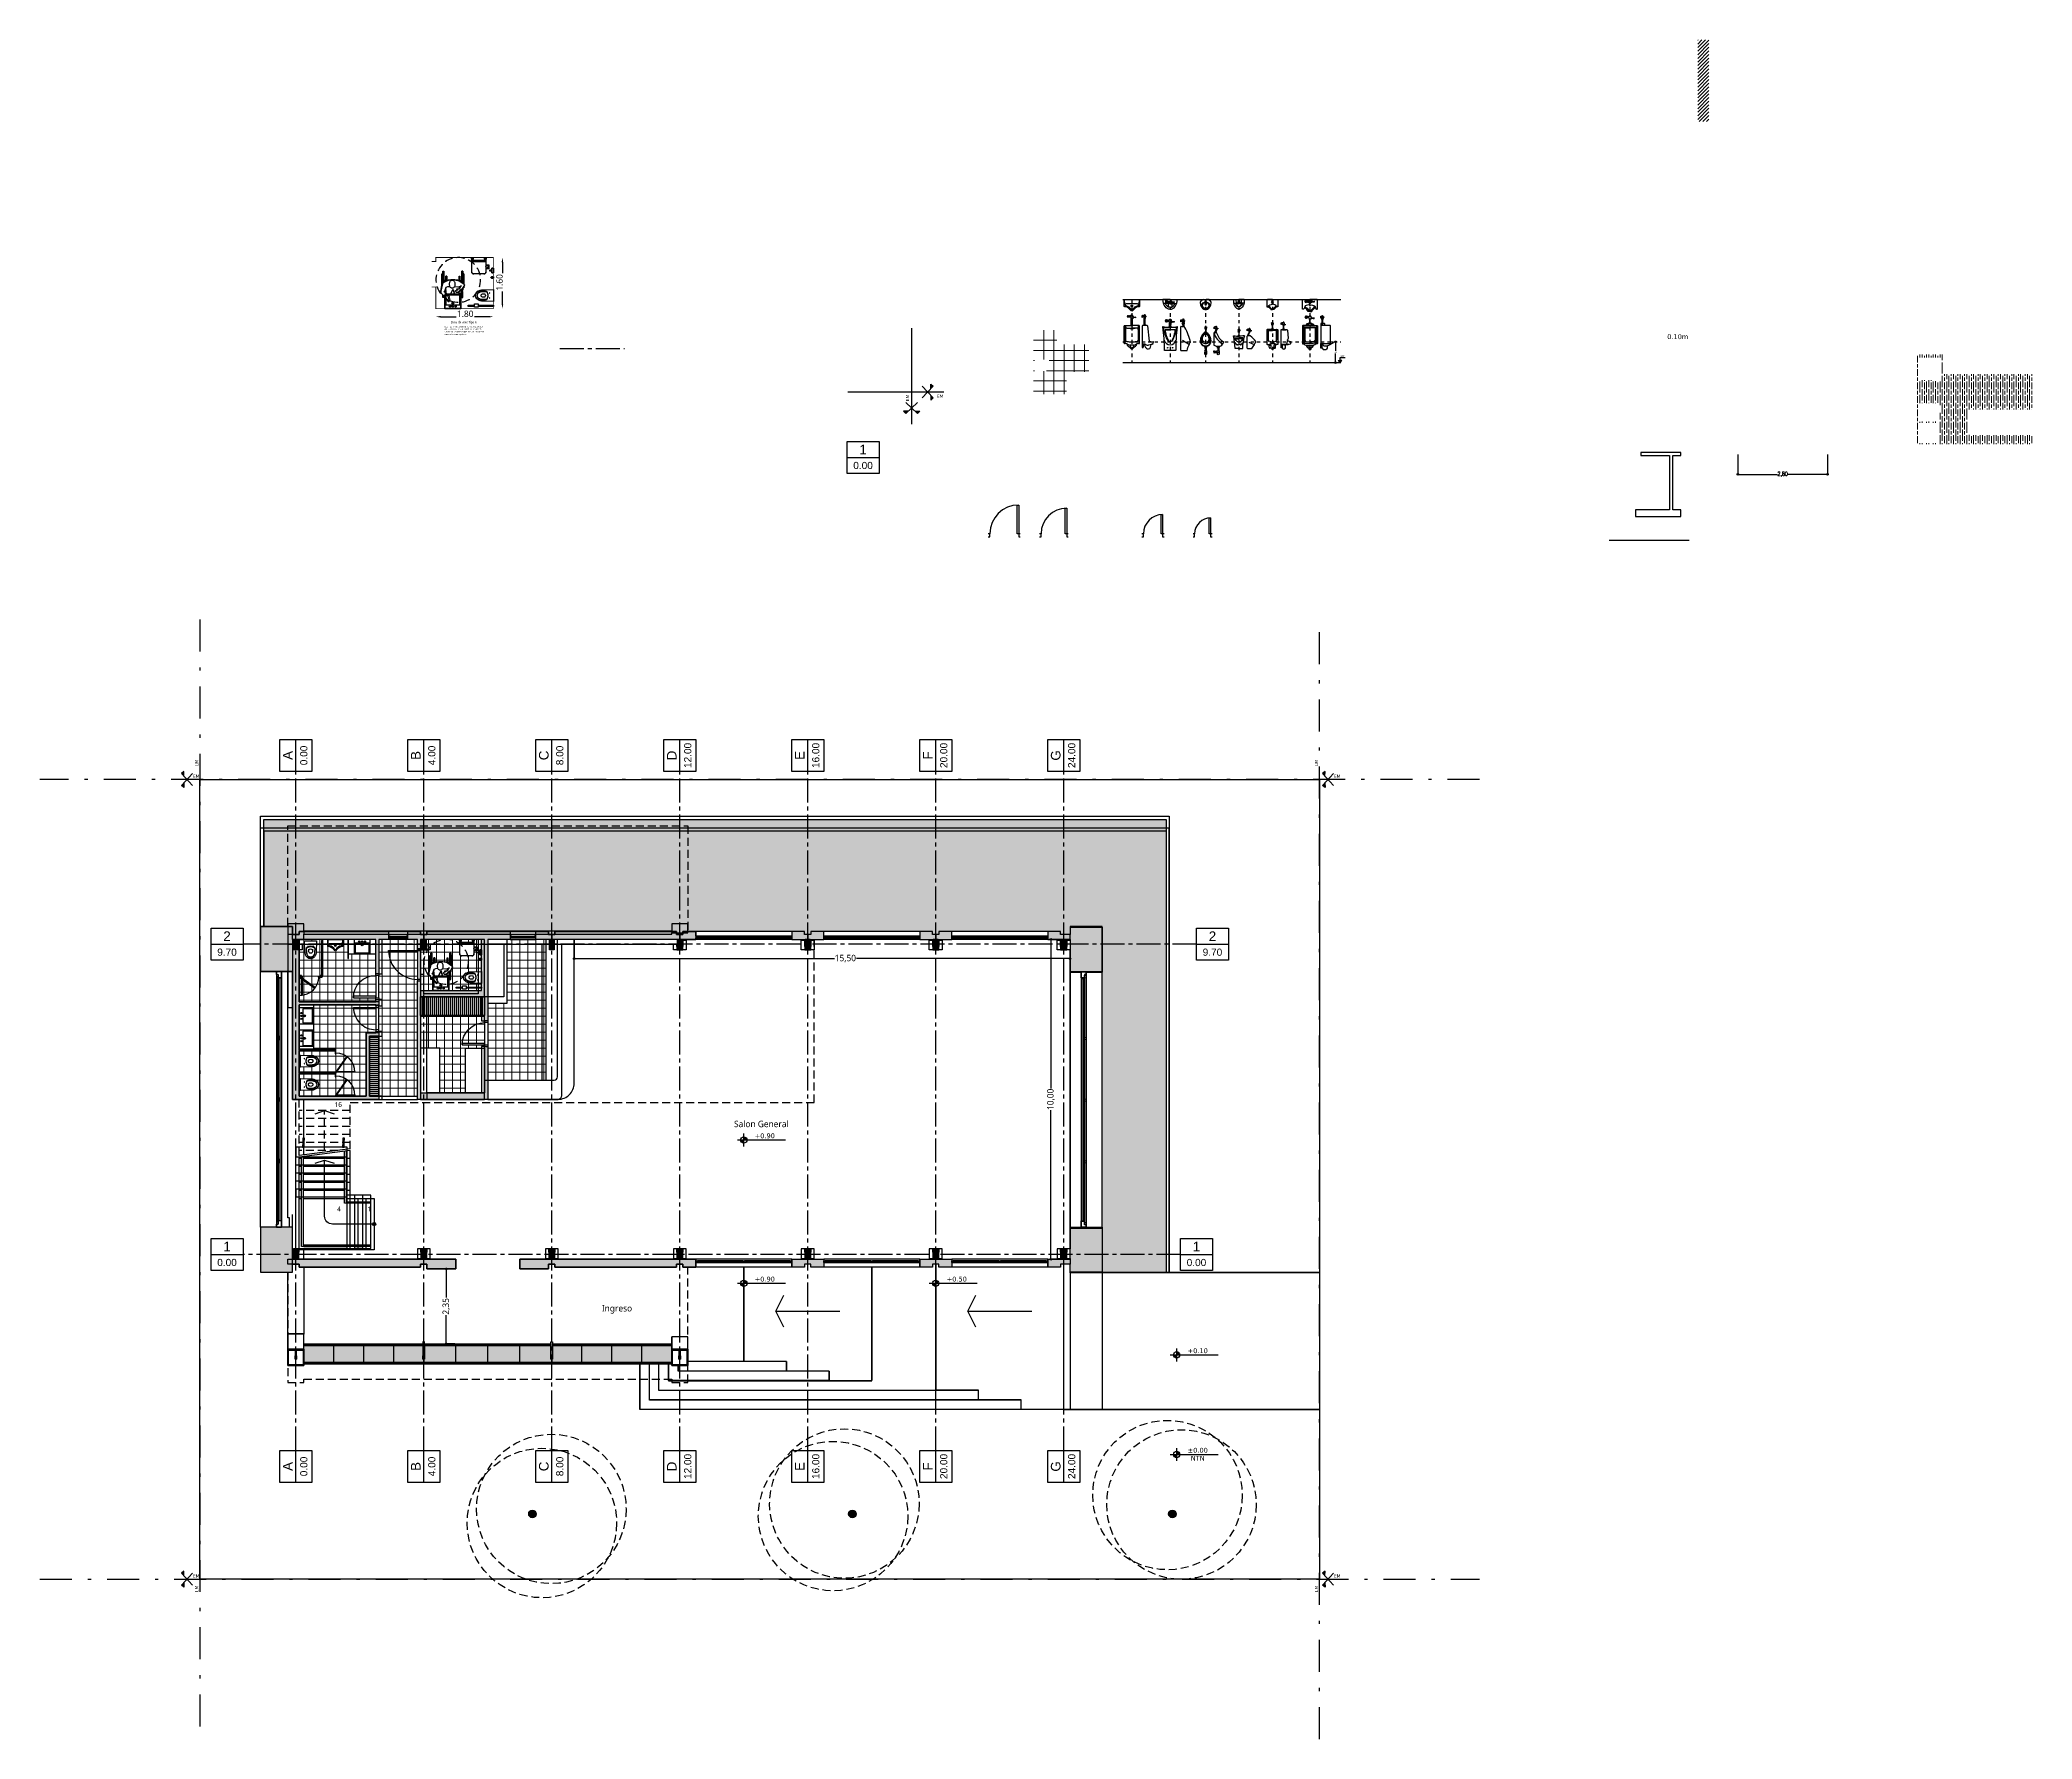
# Model space of a CAD drawing. Header units: inches. Extents: x -5 to 57, y -105 to 48.
# Drawn here: x -5 to 57.3, y -5 to 48.1 of the extents above; entities that cross this region are included whole.
import ezdxf
from ezdxf.enums import TextEntityAlignment as Align

# ---------------------------------------------------------------- set-up
doc = ezdxf.new("R2010")
doc.units = ezdxf.units.IN
doc.header["$MEASUREMENT"] = 0
for name, pattern in [('ACAD_ISO03W100', [30, 12, -18]), ('ACAD_ISO10W100', [18, 12, -3, 0, -3]), ('CENTER2', [1.125, 0.75, -0.125, 0.125, -0.125]), ('CONTINUA', [0]), ('DASHDOT', [25.4, 12.7, -6.35, 0, -6.35]), ('DASHDOTX2', [2, 1, -0.5, 0, -0.5]), ('DASHED', [19.05, 12.7, -6.35]), ('DASHED2', [0.375, 0.25, -0.125]), ('DIVIDEX2', [63.5, 25.4, -12.7, 0, -12.7, 0, -12.7])]:
    doc.linetypes.add(name, pattern=pattern)
doc.layers.get('Defpoints').update_dxf_attribs({"color": 140})
for name, color, linetype in [('AL-aberturas', 2, 'Continuous'), ('AL-Mamp', 3, 'Continuous'), ('AL-Pavimentos', 1, 'Continuous'), ('Al-Proyecciones', 1, 'DASHED2'), ('DIM-Cotas100', 2, 'Continuous'), ('EJES-Estructura', 3, 'CENTER2'), ('EJES-Paredes', 8, 'Continuous'), ('EJES-Terreno', 2, 'DIVIDEX2'), ('EQ-Fijo', 1, 'Continuous'), ('EQ-Sanitarios', 1, 'Continuous'), ('ES-Columna', 4, 'CONTINUA'), ('HTC-Estructura', 250, 'CONTINUA'), ('HTC-Plantas', 8, 'Continuous'), ('HTC-TexturaPiso', 7, 'Continuous'), ('HTC-Vidrios', 254, 'Continuous'), ('SectionCutEdges', 240, 'Continuous'), ('TXT-Estructura', 4, 'DASHDOT'), ('TXT-Locales', 1, 'Continuous'), ('Z_SKP', 7, 'Continuous')]:
    doc.layers.add(name, color=color, linetype=linetype)
doc.layers.add('HTC-Humedo', color=254, linetype='Continuous', lineweight=9)
doc.layers.add('HTC-Mamposterías', color=253, linetype='Continuous', lineweight=9)
doc.styles.add('2.0 RobotoLight', font='Roboto-Light.ttf', dxfattribs={"height": 0.2})
doc.styles.add('ARIAL', font='Roboto-Light.ttf', dxfattribs={"height": 0.03})
doc.styles.add('COTAS', font='romans.shx', dxfattribs={"width": 0.7})
doc.styles.get("Standard").update_dxf_attribs({"font": 'arial.ttf'})
doc.dimstyles.new('1.100 circulo', dxfattribs={"dimtxt": 0.125, "dimasz": 0.05, "dimexe": 0.025, "dimexo": 0.025, "dimgap": 0.025, "dimtad": 0, "dimtih": 1, "dimtoh": 1, "dimzin": 0, "dimtxsty": 'COTAS', "dimblk": 'ORIGIN', "dimcen": 0, "dimdle": 0.001, "dimclrd": 1, "dimclre": 1, "dimclrt": 256, "dimadec": 0, "dimazin": 0, "dimtfac": 1, "dimtmove": 2, "dimatfit": 2, "dimldrblk": 'DOT', "dimfxl": 1, "dimtolj": 1, "dimtzin": 0, "dimlwd": -1, "dimlwe": -1, "dimarcsym": 1})
doc.dimstyles.new('1.100 circulo alineado', dxfattribs={"dimtxt": 0.2, "dimasz": 0.05, "dimexe": 0.025, "dimexo": 0.025, "dimgap": 0.025, "dimtad": 0, "dimzin": 0, "dimtxsty": '2.0 RobotoLight', "dimblk": 'ORIGIN', "dimcen": 0, "dimdle": 0.001, "dimclre": 1, "dimadec": 0, "dimazin": 0, "dimtfac": 1, "dimtmove": 2, "dimatfit": 2, "dimldrblk": 'DOT', "dimfxl": 1, "dimtolj": 1, "dimtzin": 0, "dimlwd": -1, "dimlwe": -1, "dimarcsym": 1})
doc.dimstyles.new('Estructura', dxfattribs={"dimtxt": 0.2, "dimasz": 0.15, "dimexe": 0, "dimexo": 0, "dimgap": 0.04, "dimtad": 0, "dimrnd": 0.001, "dimzin": 0, "dimdsep": 46, "dimtxsty": '2.0 RobotoLight', "dimcen": 0.09, "dimclre": 8, "dimadec": 0, "dimazin": 0, "dimtfac": 1, "dimtix": 1, "dimtmove": 2, "dimatfit": 3, "dimfxl": 1, "dimtolj": 1, "dimtzin": 0, "dimarcsym": 0})
pattern_1 = [(0, (5.5, 15.1), (0, 0.25), []), (90, (5.5, 15.1), (-0.25, 2e-17), [])]

msp = doc.modelspace()

# ---------------------------------------------------------------- texts
at = {"color": 7, "linetype": 'ByBlock', "style": 'ARIAL', "width": 0.794838}
msp.add_text('Zona de aseo Tipo A', height=0.08, dxfattribs=at).set_placement((7.85, 39.253), (8.652, 39.253), align=Align.FIT)
msp.add_text('NPT', height=0.05).set_placement((35.638, 38.206))
at = {"color": 7, "linetype": 'Continuous', "insert": (7.635, 39.175), "char_height": 0.04, "width": 1.2463, "attachment_point": 1, "line_spacing_factor": 1.2, "style": 'ARIAL'}
msp.add_mtext('Superficie minima (segun la norma suiza SN 521 500). El espacio para un usuario de una silla de ruedas con una persona que le ayuda, segun esta variante, bastante ajustado.', dxfattribs=at)
at = {"layer": 'AL-Pavimentos', "char_height": 0.15, "attachment_point": 5, "style": 'ARIAL'}
for s, insert in [('\\pxqc;4', (4.35, 11.575)), ('\\pxqc;1', (5.3, 11.575))]:
    msp.add_mtext_dynamic_manual_height_columns(s, width=0.25, gutter_width=1250, heights=[0], dxfattribs=dict(at, insert=insert))
at = {"layer": 'Al-Proyecciones', "color": 8, "linetype": 'DASHED2', "insert": (4.327, 14.835), "char_height": 0.15, "attachment_point": 5, "style": 'ARIAL'}
msp.add_mtext_dynamic_manual_height_columns('\\pxqc;16', width=0.25, gutter_width=1250, heights=[0], dxfattribs=at)
at = {"layer": 'DIM-Cotas100', "lineweight": -3, "char_height": 0.2, "attachment_point": 5, "style": '2.0 RobotoLight'}
for s, insert in [('Salon General', (17.55, 14.229)), ('Ingreso', (13.038, 8.436))]:
    msp.add_mtext_dynamic_manual_height_columns(s, width=2.32068, gutter_width=1, heights=[0], dxfattribs=dict(at, insert=insert))
at = {"layer": 'DIM-Cotas100', "lineweight": -3, "char_height": 0.2, "attachment_point": 2}
for s, insert in [('{\\fVerdana|b0|i0|c0|p34;\\H0.75x;+0.90}', (17.659, 13.935)), ('{\\fVerdana|b0|i0|c0|p34;\\H0.75x;+0.90}', (17.659, 9.456)), ('{\\fVerdana|b0|i0|c0|p34;\\H0.75x;+0.50}', (23.659, 9.456)), ('{\\fVerdana|b0|i0|c0|p34;\\H0.75x;+0.10}', (31.19, 7.216)), ('{\\fVerdana|b0|i0|c0|p34;\\H0.75x;%%P0.00\\PNTN}', (31.19, 4.106))]:
    msp.add_mtext_dynamic_manual_height_columns(s, width=1.11797, gutter_width=12.5, heights=[0], dxfattribs=dict(at, insert=insert))
at = {"layer": 'EJES-Terreno', "linetype": 'CONTINUA', "char_height": 0.1, "rotation": 90}
for s, width, insert, attachment_point in [('\\pxql;{\\fVerdana|b0|i0|c0|p34;EM}', 5.26416, (22.07, 39.451), 2), ('\\pxql;{\\fVerdana|b0|i0|c0|p34;LM}', 0.26214, (-0.05, 25.547), 8), ('\\pxql;{\\fVerdana|b0|i0|c0|p34;LM}', 0.26214, (34.95, 25.547), 8), ('\\pxql;{\\fVerdana|b0|i0|c0|p34;LM}', 0.26214, (-0.05, -0.269), 8), ('\\pxql;{\\fVerdana|b0|i0|c0|p34;LM}', 0.26214, (34.95, -0.269), 8)]:
    msp.add_mtext_dynamic_manual_height_columns(s, width=width, gutter_width=12.5, heights=[0], dxfattribs=dict(at, insert=insert, attachment_point=attachment_point))
at = {"layer": 'EJES-Terreno', "linetype": 'CONTINUA', "char_height": 0.1, "attachment_point": 8}
for insert in [(23.165, 36.929), (-0.085, 25.05), (35.578, 25.05), (-0.085, 0.05), (35.578, 0.05)]:
    msp.add_mtext_dynamic_manual_height_columns('\\pxql;{\\fVerdana|b0|i0|c0|p34;EM}', width=0.26214, gutter_width=12.5, heights=[0], dxfattribs=dict(at, insert=insert))
at = {"layer": 'TXT-Estructura', "ltscale": 0.7, "attachment_point": 1}
for s, insert, char_height in [('\\pxqc;0.00', (20.229, 34.926), 0.225), ('\\pxqc;1', (20.229, 35.463), 0.3), ('\\pxqc;2', (0.35, 20.25), 0.3), ('\\pxqc;2', (31.15, 20.25), 0.3), ('\\pxqc;9.70', (0.35, 19.713), 0.225), ('\\pxqc;9.70', (31.15, 19.713), 0.225), ('\\pxqc;0.00', (0.35, 10.013), 0.225), ('\\pxqc;1', (0.35, 10.55), 0.3), ('\\pxqc;0.00', (30.65, 10.013), 0.225), ('\\pxqc;1', (30.65, 10.55), 0.3)]:
    msp.add_mtext_dynamic_manual_height_columns(s, width=1, gutter_width=12.5, heights=[0], dxfattribs=dict(at, insert=insert, char_height=char_height))
at = {"layer": 'TXT-Estructura', "ltscale": 0.7, "attachment_point": 1, "rotation": 90}
for s, insert, char_height in [('\\pxqc;A', (2.6, 25.25), 0.3), ('\\pxqc;0.00', (3.137, 25.25), 0.225), ('\\pxqc;B', (6.6, 25.25), 0.3), ('\\pxqc;4.00', (7.137, 25.25), 0.225), ('\\pxqc;C', (10.6, 25.25), 0.3), ('\\pxqc;8.00', (11.137, 25.25), 0.225), ('\\pxqc;D', (14.6, 25.25), 0.3), ('\\pxqc;12.00', (15.137, 25.25), 0.225), ('\\pxqc;E', (18.6, 25.25), 0.3), ('\\pxqc;16.00', (19.137, 25.25), 0.225), ('\\pxqc;F', (22.6, 25.25), 0.3), ('\\pxqc;20.00', (23.137, 25.25), 0.225), ('\\pxqc;G', (26.6, 25.25), 0.3), ('\\pxqc;24.00', (27.137, 25.25), 0.225), ('\\pxqc;0.00', (3.137, 3.025), 0.225), ('\\pxqc;4.00', (7.137, 3.025), 0.225), ('\\pxqc;8.00', (11.137, 3.025), 0.225), ('\\pxqc;12.00', (15.137, 3.025), 0.225), ('\\pxqc;16.00', (19.137, 3.025), 0.225), ('\\pxqc;20.00', (23.137, 3.025), 0.225), ('\\pxqc;24.00', (27.137, 3.025), 0.225), ('\\pxqc;A', (2.6, 3.025), 0.3), ('\\pxqc;B', (6.6, 3.025), 0.3), ('\\pxqc;C', (10.6, 3.025), 0.3), ('\\pxqc;D', (14.6, 3.025), 0.3), ('\\pxqc;E', (18.6, 3.025), 0.3), ('\\pxqc;F', (22.6, 3.025), 0.3), ('\\pxqc;G', (26.6, 3.025), 0.3)]:
    msp.add_mtext_dynamic_manual_height_columns(s, width=1, gutter_width=12.5, heights=[0], dxfattribs=dict(at, insert=insert, char_height=char_height))
at = {"layer": 'TXT-Locales', "ltscale": 0.7, "insert": (46.193, 38.914), "char_height": 0.2, "attachment_point": 2}
msp.add_mtext_dynamic_manual_height_columns('\\pxqc;{\\fVerdana|b0|i0|c0|p34;\\H0.75x;0.10m}', width=1.11797, gutter_width=12.5, heights=[0], dxfattribs=at)

# ---------------------------------------------------------------- blocks, each defined once
blk = doc.blocks.new('skp')
for p, q in [((0, 0), (0, 35)), ((0, 35), (25, 35)), ((25, 35), (25, 0)), ((11, 33.1), (19, 33.1)), ((20.4, 33.1), (23.478, 33.1)), ((23.478, 4.7), (23.478, 33.1)), ((18.9, 32.6), (11.1, 32.6)), ((11.167, 32.56), (11.165, 32.56)), ((11.165, 32.56), (11.165, 32.56)), ((11.165, 32.555), (11.165, 32.56)), ((11.169, 32.56), (11.167, 32.56)), ((11.172, 32.56), (11.169, 32.56)), ((11.176, 32.56), (11.172, 32.56)), ((11.18, 32.56), (11.176, 32.56)), ((11.184, 32.56), (11.18, 32.56)), ((11.188, 32.56), (11.184, 32.56)), ((11.191, 32.56), (11.188, 32.56)), ((11.193, 32.56), (11.191, 32.56)), ((11.195, 32.56), (11.193, 32.56)), ((11.195, 32.56), (11.195, 32.56)), ((11.195, 32.555), (11.195, 32.56)), ((18.8, 32.45), (11.2, 32.45)), ((13.032, 32.56), (13.03, 32.56)), ((13.03, 32.56), (13.03, 32.56)), ((13.03, 32.555), (13.03, 32.56)), ((13.034, 32.56), (13.032, 32.56)), ((13.037, 32.56), (13.034, 32.56)), ((13.041, 32.56), (13.037, 32.56)), ((13.045, 32.56), (13.041, 32.56)), ((13.049, 32.56), (13.045, 32.56)), ((13.053, 32.56), (13.049, 32.56)), ((13.056, 32.56), (13.053, 32.56)), ((13.058, 32.56), (13.056, 32.56)), ((13.06, 32.56), (13.058, 32.56)), ((13.06, 32.56), (13.06, 32.56)), ((13.06, 32.555), (13.06, 32.56)), ((13.092, 32.56), (13.09, 32.56)), ((13.09, 32.56), (13.09, 32.56)), ((13.09, 32.555), (13.09, 32.56)), ((13.094, 32.56), (13.092, 32.56)), ((13.097, 32.56), (13.094, 32.56)), ((13.101, 32.56), (13.097, 32.56)), ((13.105, 32.56), (13.101, 32.56)), ((13.109, 32.56), (13.105, 32.56)), ((13.113, 32.56), (13.109, 32.56)), ((13.116, 32.56), (13.113, 32.56)), ((13.118, 32.56), (13.116, 32.56)), ((13.12, 32.56), (13.118, 32.56)), ((13.12, 32.56), (13.12, 32.56)), ((13.12, 32.555), (13.12, 32.56)), ((14.957, 32.56), (14.955, 32.56)), ((14.955, 32.56), (14.955, 32.56)), ((14.955, 32.555), (14.955, 32.56)), ((14.959, 32.56), (14.957, 32.56)), ((14.962, 32.56), (14.959, 32.56)), ((14.966, 32.56), (14.962, 32.56)), ((14.97, 32.56), (14.966, 32.56)), ((14.974, 32.56), (14.97, 32.56)), ((14.978, 32.56), (14.974, 32.56)), ((14.981, 32.56), (14.978, 32.56)), ((14.983, 32.56), (14.981, 32.56)), ((14.985, 32.56), (14.983, 32.56)), ((14.985, 32.56), (14.985, 32.56)), ((14.985, 32.555), (14.985, 32.56)), ((15.017, 32.56), (15.015, 32.56)), ((15.015, 32.56), (15.015, 32.56)), ((15.015, 32.555), (15.015, 32.56)), ((15.019, 32.56), (15.017, 32.56)), ((15.022, 32.56), (15.019, 32.56)), ((15.026, 32.56), (15.022, 32.56)), ((15.03, 32.56), (15.026, 32.56)), ((15.034, 32.56), (15.03, 32.56)), ((15.038, 32.56), (15.034, 32.56)), ((15.041, 32.56), (15.038, 32.56)), ((15.043, 32.56), (15.041, 32.56)), ((15.045, 32.56), (15.043, 32.56)), ((15.045, 32.56), (15.045, 32.56)), ((15.045, 32.555), (15.045, 32.56)), ((16.882, 32.56), (16.88, 32.56)), ((16.88, 32.56), (16.88, 32.56)), ((16.88, 32.555), (16.88, 32.56)), ((16.884, 32.56), (16.882, 32.56)), ((16.887, 32.56), (16.884, 32.56)), ((16.891, 32.56), (16.887, 32.56)), ((16.895, 32.56), (16.891, 32.56)), ((16.899, 32.56), (16.895, 32.56)), ((16.903, 32.56), (16.899, 32.56)), ((16.906, 32.56), (16.903, 32.56)), ((16.908, 32.56), (16.906, 32.56)), ((16.91, 32.56), (16.908, 32.56)), ((16.91, 32.56), (16.91, 32.56)), ((16.91, 32.555), (16.91, 32.56)), ((16.942, 32.56), (16.94, 32.56)), ((16.94, 32.56), (16.94, 32.56)), ((16.94, 32.555), (16.94, 32.56)), ((16.944, 32.56), (16.942, 32.56)), ((16.947, 32.56), (16.944, 32.56)), ((16.951, 32.56), (16.947, 32.56)), ((16.955, 32.56), (16.951, 32.56)), ((16.959, 32.56), (16.955, 32.56)), ((16.963, 32.56), (16.959, 32.56)), ((16.966, 32.56), (16.963, 32.56)), ((16.968, 32.56), (16.966, 32.56)), ((16.97, 32.56), (16.968, 32.56)), ((16.97, 32.56), (16.97, 32.56)), ((16.97, 32.555), (16.97, 32.56)), ((18.807, 32.56), (18.805, 32.56)), ((18.805, 32.56), (18.805, 32.56)), ((18.805, 32.555), (18.805, 32.56)), ((18.809, 32.56), (18.807, 32.56)), ((18.812, 32.56), (18.809, 32.56)), ((18.816, 32.56), (18.812, 32.56)), ((18.82, 32.56), (18.816, 32.56)), ((18.824, 32.56), (18.82, 32.56)), ((18.828, 32.56), (18.824, 32.56)), ((18.831, 32.56), (18.828, 32.56)), ((18.833, 32.56), (18.831, 32.56)), ((18.835, 32.56), (18.833, 32.56)), ((18.835, 32.56), (18.835, 32.56)), ((18.835, 32.555), (18.835, 32.56)), ((23.378, 33), (20.4, 33)), ((23.378, 4.8), (23.378, 33)), ((7.187, 32.25), (7.66, 32.25)), ((7.66, 31.75), (7.66, 32.25)), ((7.66, 32.25), (9.6, 32.25)), ((10.025, 32.095), (10.025, 32.075)), ((10.125, 32.095), (10.025, 32.095)), ((10.025, 32.025), (10.025, 31.975)), ((10.025, 31.925), (10.025, 31.905)), ((10.025, 31.905), (10.125, 31.905)), ((10.225, 32.095), (10.125, 32.095)), ((10.125, 32.075), (10.125, 32.095)), ((10.125, 31.975), (10.125, 32.025)), ((10.125, 31.905), (10.125, 31.925)), ((10.125, 31.905), (10.225, 31.905)), ((10.225, 32.095), (10.325, 32.095)), ((10.225, 32.075), (10.225, 32.095)), ((10.225, 31.975), (10.225, 32.025)), ((10.225, 31.905), (10.225, 31.925)), ((10.325, 31.905), (10.225, 31.905)), ((10.325, 32.095), (10.325, 32.075)), ((10.325, 32.025), (10.325, 31.975)), ((10.325, 31.925), (10.325, 31.905)), ((10.34, 32), (10.34, 31.75)), ((10.34, 32), (11.95, 32)), ((11, 32.1), (11.395, 32.1)), ((11.395, 32.25), (17.875, 32.25)), ((11.95, 32), (11.95, 30.4)), ((12.2, 32), (11.95, 32)), ((12.2, 32), (12.2, 30.39)), ((12.2, 32), (12.45, 32)), ((12.45, 32), (12.45, 30.39)), ((12.45, 32), (12.7, 32)), ((12.7, 32), (12.7, 30.39)), ((12.7, 32), (12.95, 32)), ((12.95, 32), (12.95, 30.39)), ((12.95, 32), (13.2, 32)), ((13.2, 32), (13.2, 30.39)), ((13.5, 32), (13.2, 32)), ((13.5, 31.79), (13.5, 32)), ((13.5, 31.79), (13.502, 31.79)), ((13.5, 31.74), (13.5, 31.79)), ((13.646, 31.784), (13.512, 31.79)), ((19.675, 31.8), (19.675, 31.9)), ((19.85, 31.8), (19.675, 31.8)), ((7.187, 31.75), (7.331, 31.75)), ((7.331, 31.75), (7.336, 31.75)), ((7.331, 28.025), (7.331, 31.75)), ((7.336, 28.025), (7.336, 31.75)), ((7.336, 31.75), (7.357, 31.75)), ((7.357, 31.75), (7.357, 28.025)), ((7.357, 31.75), (7.66, 31.75)), ((9.75, 31.75), (7.66, 31.75)), ((10, 31.75), (10.34, 31.75)), ((10.34, 30.4), (10.34, 31.75)), ((13.5, 30.54), (13.5, 31.74)), ((13.51, 31.74), (13.644, 31.734)), ((13.788, 31.75), (15, 31.75)), ((13.5, 30.54), (13.502, 30.54)), ((13.5, 30.49), (13.5, 30.54)), ((13.646, 30.534), (13.512, 30.54)), ((10.34, 30.4), (11.95, 30.4)), ((10.34, 30.4), (10.34, 30.15)), ((10.34, 30.15), (12, 30.15)), ((10.34, 29.9), (10.34, 30.15)), ((10.34, 29.9), (12, 29.9)), ((10.34, 29.9), (10.34, 29.65)), ((11.95, 30.4), (11.95, 30.39)), ((11.95, 30.39), (12, 30.39)), ((12, 30.39), (12.2, 30.39)), ((12, 30.15), (12, 30.39)), ((12, 29.9), (12, 30.15)), ((12, 29.65), (12, 29.9)), ((12.2, 30.39), (12.45, 30.39)), ((12.45, 30.39), (12.7, 30.39)), ((12.7, 30.39), (12.95, 30.39)), ((12.95, 30.39), (13.2, 30.39)), ((13.2, 30.39), (13.5, 30.39)), ((13.5, 30.39), (13.5, 30.49)), ((13.51, 30.49), (13.644, 30.484)), ((10.34, 29.65), (12, 29.65)), ((7.331, 28.025), (6.982, 28.025)), ((7.336, 28.025), (7.331, 28.025)), ((7.357, 28.025), (7.336, 28.025)), ((7.368, 28.025), (7.357, 28.025)), ((10.325, 28.2), (10.025, 28.2)), ((10.025, 28.2), (10.025, 28.095)), ((10.025, 28.095), (10.025, 28.075)), ((10.125, 28.095), (10.025, 28.095)), ((10.025, 28.025), (10.025, 27.975)), ((10.225, 28.095), (10.125, 28.095)), ((10.125, 28.075), (10.125, 28.095)), ((10.125, 27.975), (10.125, 28.025)), ((10.225, 28.095), (10.325, 28.095)), ((10.225, 28.075), (10.225, 28.095)), ((10.225, 27.975), (10.225, 28.025)), ((10.325, 28.095), (10.325, 28.2)), ((10.325, 28.075), (10.325, 28.095)), ((10.325, 27.975), (10.325, 28.025)), ((19.675, 28.2), (19.85, 28.2)), ((19.675, 28.095), (19.675, 28.2)), ((19.775, 28.095), (19.675, 28.095)), ((19.675, 28.095), (19.675, 28.075)), ((19.675, 28.025), (19.675, 27.975)), ((19.775, 28.095), (19.85, 28.095)), ((19.775, 28.075), (19.775, 28.095)), ((19.775, 27.975), (19.775, 28.025)), ((7.331, 27.975), (6.982, 27.975)), ((7.331, 24.025), (7.331, 27.975)), ((7.336, 27.975), (7.331, 27.975)), ((7.336, 24.025), (7.336, 27.975)), ((7.357, 27.975), (7.336, 27.975)), ((7.357, 27.975), (7.357, 24.025)), ((7.368, 27.975), (7.357, 27.975)), ((10.025, 27.925), (10.025, 27.905)), ((10.025, 27.905), (10.125, 27.905)), ((10.025, 27.905), (10.025, 27.8)), ((10.025, 27.8), (10.325, 27.8)), ((10.125, 27.905), (10.125, 27.925)), ((10.125, 27.905), (10.225, 27.905)), ((10.225, 27.905), (10.225, 27.925)), ((10.325, 27.905), (10.225, 27.905)), ((10.325, 27.905), (10.325, 27.925)), ((10.325, 27.8), (10.325, 27.905)), ((19.675, 27.925), (19.675, 27.905)), ((19.675, 27.905), (19.775, 27.905)), ((19.675, 27.8), (19.675, 27.905)), ((19.85, 27.8), (19.675, 27.8)), ((19.775, 27.905), (19.775, 27.925)), ((19.85, 27.905), (19.775, 27.905)), ((15, 23.8), (15, 26.1)), ((15.6, 26.1), (15.6, 24.3)), ((18.2, 25.5), (18.2, 26.1)), ((19.85, 25.5), (18.2, 25.5)), ((15.6, 24.3), (19.85, 24.3)), ((7.331, 24.025), (6.982, 24.025)), ((7.331, 23.975), (6.982, 23.975)), ((7.336, 24.025), (7.331, 24.025)), ((7.331, 20.25), (7.331, 23.975)), ((7.336, 23.975), (7.331, 23.975)), ((7.357, 24.025), (7.336, 24.025)), ((7.336, 20.25), (7.336, 23.975)), ((7.357, 23.975), (7.336, 23.975)), ((7.368, 24.025), (7.357, 24.025)), ((7.357, 23.975), (7.357, 20.25)), ((7.368, 23.975), (7.357, 23.975)), ((10.325, 24.2), (10.025, 24.2)), ((10.025, 24.2), (10.025, 24.095)), ((10.025, 24.095), (10.025, 24.075)), ((10.125, 24.095), (10.025, 24.095)), ((10.025, 24.025), (10.025, 23.975)), ((10.025, 23.925), (10.025, 23.905)), ((10.025, 23.905), (10.125, 23.905)), ((10.025, 23.905), (10.025, 23.8)), ((10.025, 23.8), (10.325, 23.8)), ((10.225, 24.095), (10.125, 24.095)), ((10.125, 24.075), (10.125, 24.095)), ((10.125, 23.975), (10.125, 24.025)), ((10.125, 23.905), (10.125, 23.925)), ((10.125, 23.905), (10.225, 23.905)), ((10.225, 24.095), (10.325, 24.095)), ((10.225, 24.075), (10.225, 24.095)), ((10.225, 23.975), (10.225, 24.025)), ((10.225, 23.905), (10.225, 23.925)), ((10.325, 23.905), (10.225, 23.905)), ((10.325, 24.095), (10.325, 24.2)), ((10.325, 24.075), (10.325, 24.095)), ((10.325, 23.975), (10.325, 24.025)), ((10.325, 23.905), (10.325, 23.925)), ((10.325, 23.8), (10.325, 23.905)), ((15.003, 23.774), (15, 23.8)), ((15.013, 23.75), (15.003, 23.774)), ((15.029, 23.729), (15.013, 23.75)), ((15.05, 23.713), (15.029, 23.729)), ((15.074, 23.703), (15.05, 23.713)), ((15.1, 23.7), (15.074, 23.703)), ((19.85, 23.7), (15.1, 23.7)), ((5.307, 9.333), (5.307, 21.25)), ((6.727, 21.25), (5.307, 21.25)), ((5.607, 20.95), (6.727, 20.95)), ((5.607, 10.667), (5.607, 20.95)), ((5.907, 20.65), (5.907, 12)), ((5.907, 20.65), (6.727, 20.65)), ((6.207, 15.333), (6.207, 20.35)), ((6.207, 20.35), (6.727, 20.35)), ((6.507, 16.667), (6.507, 20.05)), ((6.675, 20.05), (6.507, 20.05)), ((7.187, 20.25), (7.331, 20.25)), ((7.331, 20.25), (7.336, 20.25)), ((7.357, 20.25), (7.336, 20.25)), ((7.357, 20.25), (7.573, 20.25)), ((10.325, 20.2), (10.025, 20.2)), ((10.025, 20.2), (10.025, 20.095)), ((10.025, 20.095), (10.025, 20.075)), ((10.125, 20.095), (10.025, 20.095)), ((10.025, 20.025), (10.025, 19.975)), ((10.225, 20.095), (10.125, 20.095)), ((10.125, 20.075), (10.125, 20.095)), ((10.125, 19.975), (10.125, 20.025)), ((10.225, 20.095), (10.325, 20.095)), ((10.225, 20.075), (10.225, 20.095)), ((10.225, 19.975), (10.225, 20.025)), ((10.325, 20.095), (10.325, 20.2)), ((10.325, 20.075), (10.325, 20.095)), ((10.325, 19.975), (10.325, 20.025)), ((19.675, 20.2), (19.85, 20.2)), ((19.675, 20.095), (19.675, 20.2)), ((19.775, 20.095), (19.675, 20.095)), ((19.675, 20.095), (19.675, 20.075)), ((19.675, 20.025), (19.675, 19.975)), ((19.775, 20.095), (19.85, 20.095)), ((19.775, 20.075), (19.775, 20.095)), ((19.775, 19.975), (19.775, 20.025)), ((19.875, 19.975), (19.875, 20)), ((19.975, 20), (19.975, 19.975)), ((6.807, 18), (6.807, 19.75)), ((7.187, 19.75), (7.573, 19.75)), ((9.75, 18), (9.75, 19.5)), ((9.9, 18.025), (9.9, 19.45)), ((9.95, 18.025), (9.95, 19.45)), ((10, 16.5), (10, 19.5)), ((10.025, 19.925), (10.025, 19.905)), ((10.025, 19.905), (10.125, 19.905)), ((10.025, 19.905), (10.025, 19.8)), ((10.025, 19.8), (10.325, 19.8)), ((10.125, 19.905), (10.125, 19.925)), ((10.125, 19.905), (10.225, 19.905)), ((10.225, 19.905), (10.225, 19.925)), ((10.325, 19.905), (10.225, 19.905)), ((10.325, 19.905), (10.325, 19.925)), ((10.325, 19.8), (10.325, 19.905)), ((19.675, 19.925), (19.675, 19.905)), ((19.675, 19.905), (19.775, 19.905)), ((19.675, 19.8), (19.675, 19.905)), ((19.975, 19.8), (19.675, 19.8)), ((19.775, 19.905), (19.775, 19.925)), ((19.875, 19.905), (19.775, 19.905)), ((19.875, 19.905), (19.875, 19.925)), ((19.975, 19.905), (19.875, 19.905)), ((19.975, 19.925), (19.975, 19.905)), ((19.975, 19.905), (19.975, 19.8)), ((20, 16.5), (20, 19.5)), ((20.05, 18.025), (20.05, 19.45)), ((20.1, 18.025), (20.1, 19.45)), ((20.25, 16.5), (20.25, 19.5)), ((9.75, 18), (6.807, 18)), ((6.807, 16.667), (6.807, 18)), ((9.75, 16.5), (9.75, 18)), ((9.9, 16.55), (9.9, 17.975)), ((9.95, 16.55), (9.95, 17.975)), ((20.05, 16.55), (20.05, 17.975)), ((20.1, 16.55), (20.1, 17.975)), ((6.807, 16.667), (6.507, 16.667)), ((6.507, 15.333), (6.507, 16.667)), ((10.325, 16.2), (10.025, 16.2)), ((10.025, 16.2), (10.025, 16.095)), ((10.325, 16.095), (10.325, 16.2)), ((19.675, 16.2), (19.975, 16.2)), ((19.675, 16.095), (19.675, 16.2)), ((19.975, 16.2), (19.975, 16.095)), ((10.025, 16.095), (10.025, 16.075)), ((10.125, 16.095), (10.025, 16.095)), ((10.025, 16.025), (10.025, 15.975)), ((10.025, 15.925), (10.025, 15.905)), ((10.025, 15.905), (10.125, 15.905)), ((10.025, 15.905), (10.025, 15.8)), ((10.025, 15.8), (10.325, 15.8)), ((10.225, 16.095), (10.125, 16.095)), ((10.125, 16.075), (10.125, 16.095)), ((10.125, 15.975), (10.125, 16.025)), ((10.125, 15.905), (10.125, 15.925)), ((10.125, 15.905), (10.225, 15.905)), ((10.225, 16.095), (10.325, 16.095)), ((10.225, 16.075), (10.225, 16.095)), ((10.225, 15.975), (10.225, 16.025)), ((10.225, 15.905), (10.225, 15.925)), ((10.325, 15.905), (10.225, 15.905)), ((10.325, 16.075), (10.325, 16.095)), ((10.325, 15.975), (10.325, 16.025)), ((10.325, 15.905), (10.325, 15.925)), ((10.325, 15.8), (10.325, 15.905)), ((19.775, 16.095), (19.675, 16.095)), ((19.675, 16.095), (19.675, 16.075)), ((19.675, 16.025), (19.675, 15.975)), ((19.675, 15.925), (19.675, 15.905)), ((19.675, 15.905), (19.775, 15.905)), ((19.675, 15.8), (19.675, 15.905)), ((19.975, 15.8), (19.675, 15.8)), ((19.775, 16.095), (19.875, 16.095)), ((19.775, 16.075), (19.775, 16.095)), ((19.775, 15.975), (19.775, 16.025)), ((19.775, 15.905), (19.775, 15.925)), ((19.875, 15.905), (19.775, 15.905)), ((19.875, 16.075), (19.875, 16.095)), ((19.875, 16.095), (19.975, 16.095)), ((19.875, 15.975), (19.875, 16.025)), ((19.875, 15.905), (19.875, 15.925)), ((19.975, 15.905), (19.875, 15.905)), ((19.975, 16.095), (19.975, 16.075)), ((19.975, 16.025), (19.975, 15.975)), ((19.975, 15.925), (19.975, 15.905)), ((19.975, 15.905), (19.975, 15.8)), ((6.507, 15.333), (6.207, 15.333)), ((6.207, 15.333), (6.207, 14)), ((9.75, 14), (9.75, 15.5)), ((9.9, 14.025), (9.9, 15.45)), ((9.95, 14.025), (9.95, 15.45)), ((10, 12.5), (10, 15.5)), ((20, 12.5), (20, 15.5)), ((20.05, 14.025), (20.05, 15.45)), ((20.1, 14.025), (20.1, 15.45)), ((20.25, 12.5), (20.25, 15.5)), ((9.75, 14), (6.207, 14)), ((9.75, 12.5), (9.75, 14)), ((9.9, 12.55), (9.9, 13.975)), ((9.95, 12.55), (9.95, 13.975)), ((20.05, 12.55), (20.05, 13.975)), ((20.1, 12.55), (20.1, 13.975)), ((9.85, 12), (5.907, 12)), ((5.907, 10.667), (5.907, 12)), ((10.325, 12.2), (10.025, 12.2)), ((10.025, 12.2), (10.025, 12.095)), ((10.025, 12.095), (10.025, 12.075)), ((10.125, 12.095), (10.025, 12.095)), ((10.025, 12.025), (10.025, 11.975)), ((10.025, 11.925), (10.025, 11.905)), ((10.025, 11.905), (10.125, 11.905)), ((10.025, 11.905), (10.025, 11.8)), ((10.225, 12.095), (10.125, 12.095)), ((10.125, 12.075), (10.125, 12.095)), ((10.125, 11.975), (10.125, 12.025)), ((10.125, 11.905), (10.125, 11.925)), ((10.125, 11.905), (10.225, 11.905)), ((10.225, 12.095), (10.325, 12.095)), ((10.225, 12.075), (10.225, 12.095)), ((10.225, 11.975), (10.225, 12.025)), ((10.225, 11.905), (10.225, 11.925)), ((10.325, 11.905), (10.225, 11.905)), ((10.325, 12.095), (10.325, 12.2)), ((10.325, 12.075), (10.325, 12.095)), ((10.325, 11.975), (10.325, 12.025)), ((10.325, 11.905), (10.325, 11.925)), ((10.325, 11.8), (10.325, 11.905)), ((19.675, 12.2), (19.975, 12.2)), ((19.675, 12.095), (19.675, 12.2)), ((19.775, 12.095), (19.675, 12.095)), ((19.675, 12.095), (19.675, 12.075)), ((19.675, 12.025), (19.675, 11.975)), ((19.675, 11.925), (19.675, 11.905)), ((19.675, 11.905), (19.775, 11.905)), ((19.675, 11.8), (19.675, 11.905)), ((19.775, 12.095), (19.875, 12.095)), ((19.775, 12.075), (19.775, 12.095)), ((19.775, 11.975), (19.775, 12.025)), ((19.775, 11.905), (19.775, 11.925)), ((19.875, 11.905), (19.775, 11.905)), ((19.875, 12.075), (19.875, 12.095)), ((19.875, 12.095), (19.975, 12.095)), ((19.875, 11.975), (19.875, 12.025)), ((19.875, 11.905), (19.875, 11.925)), ((19.975, 11.905), (19.875, 11.905)), ((19.975, 12.2), (19.975, 12.095)), ((19.975, 12.095), (19.975, 12.075)), ((19.975, 12.025), (19.975, 11.975)), ((19.975, 11.925), (19.975, 11.905)), ((19.975, 11.905), (19.975, 11.8)), ((9.75, 8.5), (9.75, 11.5)), ((9.9, 10.025), (9.9, 11.45)), ((9.95, 10.025), (9.95, 11.45)), ((10, 8.5), (10, 11.5)), ((10.025, 11.8), (10.325, 11.8)), ((19.975, 11.8), (19.675, 11.8)), ((20, 8.5), (20, 11.5)), ((20.05, 10.025), (20.05, 11.45)), ((20.1, 10.025), (20.1, 11.45)), ((20.25, 8.5), (20.25, 11.5)), ((5.607, 10.667), (5.907, 10.667)), ((5.607, 9.333), (5.607, 10.667)), ((9.9, 8.55), (9.9, 9.975)), ((9.95, 8.55), (9.95, 9.975)), ((20.05, 8.55), (20.05, 9.975)), ((20.1, 8.55), (20.1, 9.975)), ((5.307, 9.333), (5.607, 9.333)), ((5.307, 8), (5.307, 9.333)), ((10.325, 8.2), (10.025, 8.2)), ((10.025, 8.2), (10.025, 8.095)), ((10.025, 8.095), (10.025, 8.075)), ((10.125, 8.095), (10.025, 8.095)), ((10.225, 8.095), (10.125, 8.095)), ((10.125, 8.075), (10.125, 8.095)), ((10.225, 8.095), (10.325, 8.095)), ((10.225, 8.075), (10.225, 8.095)), ((10.325, 8.095), (10.325, 8.2)), ((10.325, 8.075), (10.325, 8.095)), ((19.675, 8.2), (19.975, 8.2)), ((19.675, 8.095), (19.675, 8.2)), ((19.775, 8.095), (19.675, 8.095)), ((19.675, 8.095), (19.675, 8.075)), ((19.775, 8.095), (19.875, 8.095)), ((19.775, 8.075), (19.775, 8.095)), ((19.875, 8.075), (19.875, 8.095)), ((19.875, 8.095), (19.975, 8.095)), ((19.975, 8.2), (19.975, 8.095)), ((19.975, 8.095), (19.975, 8.075)), ((5.307, 8), (9.85, 8)), ((5.307, 8), (5.307, 0)), ((10.025, 8.025), (10.025, 7.975)), ((10.025, 7.925), (10.025, 7.905)), ((10.025, 7.905), (10.125, 7.905)), ((10.025, 7.905), (10.025, 7.8)), ((10.125, 7.975), (10.125, 8.025)), ((10.125, 7.905), (10.125, 7.925)), ((10.125, 7.905), (10.225, 7.905)), ((10.225, 7.975), (10.225, 8.025)), ((10.225, 7.905), (10.225, 7.925)), ((10.325, 7.905), (10.225, 7.905)), ((10.325, 7.975), (10.325, 8.025)), ((10.325, 7.905), (10.325, 7.925)), ((10.325, 7.8), (10.325, 7.905)), ((10.978, 7.8), (18.978, 7.8)), ((19.675, 8.025), (19.675, 7.975)), ((19.675, 7.925), (19.675, 7.905)), ((19.675, 7.905), (19.775, 7.905)), ((19.675, 7.8), (19.675, 7.905)), ((19.775, 7.975), (19.775, 8.025)), ((19.775, 7.905), (19.775, 7.925)), ((19.875, 7.905), (19.775, 7.905)), ((19.875, 7.975), (19.875, 8.025)), ((19.875, 7.905), (19.875, 7.925)), ((19.975, 7.905), (19.875, 7.905)), ((19.975, 8.025), (19.975, 7.975)), ((19.975, 7.925), (19.975, 7.905)), ((19.975, 7.905), (19.975, 7.8)), ((18.878, 7.3), (11.078, 7.3)), ((11.133, 7.345), (11.143, 7.345)), ((11.143, 7.345), (11.143, 7.34)), ((11.145, 7.34), (11.143, 7.34)), ((11.143, 7.34), (11.143, 7.34)), ((11.147, 7.34), (11.145, 7.34)), ((11.15, 7.34), (11.147, 7.34)), ((11.154, 7.34), (11.15, 7.34)), ((11.158, 7.34), (11.154, 7.34)), ((11.162, 7.34), (11.158, 7.34)), ((11.165, 7.34), (11.162, 7.34)), ((11.165, 7.34), (11.168, 7.34)), ((11.168, 7.34), (11.171, 7.34)), ((11.171, 7.34), (11.172, 7.34)), ((11.172, 7.34), (11.173, 7.34)), ((11.173, 7.345), (11.173, 7.34)), ((11.173, 7.345), (13.008, 7.345)), ((18.778, 7.45), (11.178, 7.45)), ((13.008, 7.345), (13.008, 7.34)), ((13.01, 7.34), (13.008, 7.34)), ((13.008, 7.34), (13.008, 7.34)), ((13.012, 7.34), (13.01, 7.34)), ((13.015, 7.34), (13.012, 7.34)), ((13.019, 7.34), (13.015, 7.34)), ((13.023, 7.34), (13.019, 7.34)), ((13.027, 7.34), (13.023, 7.34)), ((13.03, 7.34), (13.027, 7.34)), ((13.03, 7.34), (13.033, 7.34)), ((13.033, 7.34), (13.036, 7.34)), ((13.036, 7.34), (13.037, 7.34)), ((13.037, 7.34), (13.038, 7.34)), ((13.038, 7.345), (13.038, 7.34)), ((13.038, 7.345), (13.048, 7.345)), ((13.058, 7.345), (13.068, 7.345)), ((13.068, 7.345), (13.068, 7.34)), ((13.07, 7.34), (13.068, 7.34)), ((13.068, 7.34), (13.068, 7.34)), ((13.072, 7.34), (13.07, 7.34)), ((13.075, 7.34), (13.072, 7.34)), ((13.079, 7.34), (13.075, 7.34)), ((13.083, 7.34), (13.079, 7.34)), ((13.087, 7.34), (13.083, 7.34)), ((13.09, 7.34), (13.087, 7.34)), ((13.09, 7.34), (13.093, 7.34)), ((13.093, 7.34), (13.096, 7.34)), ((13.096, 7.34), (13.097, 7.34)), ((13.097, 7.34), (13.098, 7.34)), ((13.098, 7.345), (13.098, 7.34)), ((13.098, 7.345), (14.933, 7.345)), ((14.933, 7.345), (14.933, 7.34)), ((14.935, 7.34), (14.933, 7.34)), ((14.933, 7.34), (14.933, 7.34)), ((14.937, 7.34), (14.935, 7.34)), ((14.94, 7.34), (14.937, 7.34)), ((14.944, 7.34), (14.94, 7.34)), ((14.948, 7.34), (14.944, 7.34)), ((14.952, 7.34), (14.948, 7.34)), ((14.955, 7.34), (14.952, 7.34)), ((14.955, 7.34), (14.958, 7.34)), ((14.958, 7.34), (14.961, 7.34)), ((14.961, 7.34), (14.962, 7.34)), ((14.962, 7.34), (14.963, 7.34)), ((14.963, 7.345), (14.963, 7.34)), ((14.963, 7.345), (14.973, 7.345)), ((14.983, 7.345), (14.993, 7.345)), ((14.993, 7.345), (14.993, 7.34)), ((14.995, 7.34), (14.993, 7.34)), ((14.993, 7.34), (14.993, 7.34)), ((14.997, 7.34), (14.995, 7.34)), ((15, 7.34), (14.997, 7.34)), ((15.004, 7.34), (15, 7.34)), ((15.008, 7.34), (15.004, 7.34)), ((15.012, 7.34), (15.008, 7.34)), ((15.015, 7.34), (15.012, 7.34)), ((15.015, 7.34), (15.018, 7.34)), ((15.018, 7.34), (15.021, 7.34)), ((15.021, 7.34), (15.022, 7.34)), ((15.022, 7.34), (15.023, 7.34)), ((15.023, 7.345), (15.023, 7.34)), ((15.023, 7.345), (16.858, 7.345)), ((16.858, 7.345), (16.858, 7.34)), ((16.86, 7.34), (16.858, 7.34)), ((16.858, 7.34), (16.858, 7.34)), ((16.862, 7.34), (16.86, 7.34)), ((16.865, 7.34), (16.862, 7.34)), ((16.869, 7.34), (16.865, 7.34)), ((16.873, 7.34), (16.869, 7.34)), ((16.877, 7.34), (16.873, 7.34)), ((16.88, 7.34), (16.877, 7.34)), ((16.88, 7.34), (16.883, 7.34)), ((16.883, 7.34), (16.886, 7.34)), ((16.886, 7.34), (16.887, 7.34)), ((16.887, 7.34), (16.888, 7.34)), ((16.888, 7.345), (16.888, 7.34)), ((16.888, 7.345), (16.898, 7.345)), ((16.908, 7.345), (16.918, 7.345)), ((16.918, 7.345), (16.918, 7.34)), ((16.92, 7.34), (16.918, 7.34)), ((16.918, 7.34), (16.918, 7.34)), ((16.922, 7.34), (16.92, 7.34)), ((16.925, 7.34), (16.922, 7.34)), ((16.929, 7.34), (16.925, 7.34)), ((16.933, 7.34), (16.929, 7.34)), ((16.937, 7.34), (16.933, 7.34)), ((16.94, 7.34), (16.937, 7.34)), ((16.94, 7.34), (16.943, 7.34)), ((16.943, 7.34), (16.946, 7.34)), ((16.946, 7.34), (16.947, 7.34)), ((16.947, 7.34), (16.948, 7.34)), ((16.948, 7.345), (16.948, 7.34)), ((16.948, 7.345), (18.783, 7.345)), ((18.783, 7.345), (18.783, 7.34)), ((18.785, 7.34), (18.783, 7.34)), ((18.783, 7.34), (18.783, 7.34)), ((18.787, 7.34), (18.785, 7.34)), ((18.79, 7.34), (18.787, 7.34)), ((18.794, 7.34), (18.79, 7.34)), ((18.798, 7.34), (18.794, 7.34)), ((18.802, 7.34), (18.798, 7.34)), ((18.805, 7.34), (18.802, 7.34)), ((18.805, 7.34), (18.808, 7.34)), ((18.808, 7.34), (18.811, 7.34)), ((18.811, 7.34), (18.812, 7.34)), ((18.812, 7.34), (18.813, 7.34)), ((18.813, 7.345), (18.813, 7.34)), ((18.813, 7.345), (18.823, 7.345)), ((9.578, 4.8), (9.578, 6.8)), ((10.978, 6.8), (18.978, 6.8)), ((23.378, 4.8), (9.578, 4.8)), ((9.578, 4.7), (9.578, 4.8)), ((9.578, 0), (9.578, 4.7)), ((9.578, 4.7), (23.478, 4.7)), ((5.307, 0), (0, 0)), ((9.578, 0), (5.307, 0)), ((25, 0), (9.578, 0))]:
    blk.add_line(p, q)
at = {"layer": 'SectionCutEdges'}
for p, q in [((9.6, 33.1), (9.6, 32.25)), ((11, 33.1), (9.6, 33.1)), ((11, 32.6), (11, 33.1)), ((20.4, 33.1), (19, 33.1)), ((19, 33.1), (19, 32.6)), ((20.4, 33), (20.4, 33.1)), ((11, 32.6), (11.1, 32.6)), ((11, 32.45), (11, 32.6)), ((11, 32.1), (11, 32.45)), ((11.2, 32.45), (11, 32.45)), ((11.1, 32.6), (11.1, 32.55)), ((11.155, 32.55), (11.1, 32.55)), ((11.165, 32.555), (11.155, 32.555)), ((11.155, 32.555), (11.155, 32.55)), ((11.155, 32.55), (11.2, 32.55)), ((11.167, 32.555), (11.165, 32.555)), ((11.165, 32.555), (11.165, 32.555)), ((11.169, 32.555), (11.167, 32.555)), ((11.172, 32.555), (11.169, 32.555)), ((11.176, 32.555), (11.172, 32.555)), ((11.18, 32.555), (11.176, 32.555)), ((11.184, 32.555), (11.18, 32.555)), ((11.188, 32.555), (11.184, 32.555)), ((11.191, 32.555), (11.188, 32.555)), ((11.193, 32.555), (11.191, 32.555)), ((11.195, 32.555), (11.193, 32.555)), ((13.03, 32.555), (11.195, 32.555)), ((11.195, 32.555), (11.195, 32.555)), ((11.2, 32.45), (11.2, 32.55)), ((11.2, 32.55), (13.025, 32.55)), ((13.025, 32.55), (13.025, 32.5)), ((13.025, 32.55), (13.07, 32.55)), ((13.025, 32.5), (13.125, 32.5)), ((13.032, 32.555), (13.03, 32.555)), ((13.03, 32.555), (13.03, 32.555)), ((13.034, 32.555), (13.032, 32.555)), ((13.037, 32.555), (13.034, 32.555)), ((13.041, 32.555), (13.037, 32.555)), ((13.045, 32.555), (13.041, 32.555)), ((13.049, 32.555), (13.045, 32.555)), ((13.053, 32.555), (13.049, 32.555)), ((13.056, 32.555), (13.053, 32.555)), ((13.058, 32.555), (13.056, 32.555)), ((13.06, 32.555), (13.058, 32.555)), ((13.07, 32.555), (13.06, 32.555)), ((13.06, 32.555), (13.06, 32.555)), ((13.07, 32.55), (13.07, 32.555)), ((13.08, 32.55), (13.07, 32.55)), ((13.09, 32.555), (13.08, 32.555)), ((13.08, 32.555), (13.08, 32.55)), ((13.08, 32.55), (13.125, 32.55)), ((13.092, 32.555), (13.09, 32.555)), ((13.09, 32.555), (13.09, 32.555)), ((13.094, 32.555), (13.092, 32.555)), ((13.097, 32.555), (13.094, 32.555)), ((13.101, 32.555), (13.097, 32.555)), ((13.105, 32.555), (13.101, 32.555)), ((13.109, 32.555), (13.105, 32.555)), ((13.113, 32.555), (13.109, 32.555)), ((13.116, 32.555), (13.113, 32.555)), ((13.118, 32.555), (13.116, 32.555)), ((13.12, 32.555), (13.118, 32.555)), ((14.955, 32.555), (13.12, 32.555)), ((13.12, 32.555), (13.12, 32.555)), ((13.125, 32.55), (13.125, 32.5)), ((13.125, 32.55), (14.95, 32.55)), ((14.95, 32.55), (14.95, 32.5)), ((14.95, 32.55), (14.995, 32.55)), ((14.95, 32.5), (15.05, 32.5)), ((14.957, 32.555), (14.955, 32.555)), ((14.955, 32.555), (14.955, 32.555)), ((14.959, 32.555), (14.957, 32.555)), ((14.962, 32.555), (14.959, 32.555)), ((14.966, 32.555), (14.962, 32.555)), ((14.97, 32.555), (14.966, 32.555)), ((14.974, 32.555), (14.97, 32.555)), ((14.978, 32.555), (14.974, 32.555)), ((14.981, 32.555), (14.978, 32.555)), ((14.983, 32.555), (14.981, 32.555)), ((14.985, 32.555), (14.983, 32.555)), ((14.995, 32.555), (14.985, 32.555)), ((14.985, 32.555), (14.985, 32.555)), ((14.995, 32.55), (14.995, 32.555)), ((15.005, 32.55), (14.995, 32.55)), ((15.015, 32.555), (15.005, 32.555)), ((15.005, 32.555), (15.005, 32.55)), ((15.005, 32.55), (15.05, 32.55)), ((15.017, 32.555), (15.015, 32.555)), ((15.015, 32.555), (15.015, 32.555)), ((15.019, 32.555), (15.017, 32.555)), ((15.022, 32.555), (15.019, 32.555)), ((15.026, 32.555), (15.022, 32.555)), ((15.03, 32.555), (15.026, 32.555)), ((15.034, 32.555), (15.03, 32.555)), ((15.038, 32.555), (15.034, 32.555)), ((15.041, 32.555), (15.038, 32.555)), ((15.043, 32.555), (15.041, 32.555)), ((15.045, 32.555), (15.043, 32.555)), ((16.88, 32.555), (15.045, 32.555)), ((15.045, 32.555), (15.045, 32.555)), ((15.05, 32.55), (15.05, 32.5)), ((15.05, 32.55), (16.875, 32.55)), ((16.875, 32.55), (16.875, 32.5)), ((16.875, 32.55), (16.92, 32.55)), ((16.875, 32.5), (16.975, 32.5)), ((16.882, 32.555), (16.88, 32.555)), ((16.88, 32.555), (16.88, 32.555)), ((16.884, 32.555), (16.882, 32.555)), ((16.887, 32.555), (16.884, 32.555)), ((16.891, 32.555), (16.887, 32.555)), ((16.895, 32.555), (16.891, 32.555)), ((16.899, 32.555), (16.895, 32.555)), ((16.903, 32.555), (16.899, 32.555)), ((16.906, 32.555), (16.903, 32.555)), ((16.908, 32.555), (16.906, 32.555)), ((16.91, 32.555), (16.908, 32.555)), ((16.92, 32.555), (16.91, 32.555)), ((16.91, 32.555), (16.91, 32.555)), ((16.92, 32.55), (16.92, 32.555)), ((16.93, 32.55), (16.92, 32.55)), ((16.94, 32.555), (16.93, 32.555)), ((16.93, 32.555), (16.93, 32.55)), ((16.93, 32.55), (16.975, 32.55)), ((16.942, 32.555), (16.94, 32.555)), ((16.94, 32.555), (16.94, 32.555)), ((16.944, 32.555), (16.942, 32.555)), ((16.947, 32.555), (16.944, 32.555)), ((16.951, 32.555), (16.947, 32.555)), ((16.955, 32.555), (16.951, 32.555)), ((16.959, 32.555), (16.955, 32.555)), ((16.963, 32.555), (16.959, 32.555)), ((16.966, 32.555), (16.963, 32.555)), ((16.968, 32.555), (16.966, 32.555)), ((16.97, 32.555), (16.968, 32.555)), ((18.805, 32.555), (16.97, 32.555)), ((16.97, 32.555), (16.97, 32.555)), ((16.975, 32.55), (16.975, 32.5)), ((16.975, 32.55), (18.8, 32.55)), ((18.8, 32.45), (18.8, 32.55)), ((18.8, 32.55), (18.845, 32.55)), ((19, 32.45), (18.8, 32.45)), ((18.807, 32.555), (18.805, 32.555)), ((18.805, 32.555), (18.805, 32.555)), ((18.809, 32.555), (18.807, 32.555)), ((18.812, 32.555), (18.809, 32.555)), ((18.816, 32.555), (18.812, 32.555)), ((18.82, 32.555), (18.816, 32.555)), ((18.824, 32.555), (18.82, 32.555)), ((18.828, 32.555), (18.824, 32.555)), ((18.831, 32.555), (18.828, 32.555)), ((18.833, 32.555), (18.831, 32.555)), ((18.835, 32.555), (18.833, 32.555)), ((18.845, 32.555), (18.835, 32.555)), ((18.835, 32.555), (18.835, 32.555)), ((18.845, 32.55), (18.845, 32.555)), ((18.9, 32.55), (18.845, 32.55)), ((18.9, 32.6), (18.9, 32.55)), ((18.9, 32.6), (19, 32.6)), ((19, 32.6), (19, 32.45)), ((19, 32.45), (19, 32.25)), ((20.4, 32.25), (20.4, 33)), ((6.675, 32.25), (6.675, 31.75)), ((7.187, 32.25), (6.675, 32.25)), ((6.88, 32.025), (6.88, 31.975)), ((6.982, 32.025), (6.88, 32.025)), ((6.88, 31.975), (6.982, 31.975)), ((6.982, 31.975), (6.982, 32.025)), ((7.187, 31.75), (7.187, 32.25)), ((9.6, 32.25), (9.6, 32.1)), ((9.6, 32.1), (9.85, 32.1)), ((9.75, 31.9), (9.85, 31.9)), ((9.75, 31.75), (9.75, 31.9)), ((9.85, 32.25), (10, 32.25)), ((9.85, 32.1), (9.85, 32.25)), ((9.85, 31.9), (9.85, 32.1)), ((9.85, 32.1), (10, 32.1)), ((10, 32.25), (10, 32.1)), ((10, 32.1), (10, 31.75)), ((10, 32.1), (11, 32.1)), ((10.025, 32.075), (10.025, 32.025)), ((10.125, 32.075), (10.025, 32.075)), ((10.025, 32.025), (10.125, 32.025)), ((10.025, 31.975), (10.025, 31.925)), ((10.125, 31.975), (10.025, 31.975)), ((10.025, 31.925), (10.125, 31.925)), ((10.225, 32.075), (10.125, 32.075)), ((10.125, 32.025), (10.225, 32.025)), ((10.225, 31.975), (10.125, 31.975)), ((10.125, 31.925), (10.225, 31.925)), ((10.325, 32.075), (10.225, 32.075)), ((10.225, 32.025), (10.325, 32.025)), ((10.325, 31.975), (10.225, 31.975)), ((10.225, 31.925), (10.325, 31.925)), ((10.325, 32.025), (10.325, 32.075)), ((10.325, 31.925), (10.325, 31.975)), ((13.502, 31.79), (13.5, 31.74)), ((13.512, 31.79), (13.502, 31.79)), ((13.51, 31.74), (13.512, 31.79)), ((13.646, 31.784), (13.644, 31.734)), ((13.79, 31.778), (13.646, 31.784)), ((13.788, 31.75), (13.79, 31.778)), ((17.875, 32.1), (15, 32.1)), ((15, 32.1), (15, 31.75)), ((15.1, 30.75), (15.1, 31.9)), ((15.1, 31.9), (15.8, 31.9)), ((15.8, 31.9), (15.8, 30.77)), ((15.82, 31.9), (15.8, 31.9)), ((15.82, 30.75), (15.82, 31.9)), ((15.82, 31.9), (16.52, 31.9)), ((16.52, 31.9), (16.52, 30.77)), ((16.54, 31.9), (16.52, 31.9)), ((16.54, 30.75), (16.54, 31.9)), ((16.54, 31.9), (17.95, 31.9)), ((17.875, 32.25), (17.875, 32.1)), ((19, 32.25), (17.875, 32.25)), ((19, 32.1), (17.875, 32.1)), ((17.95, 31.9), (17.95, 29.4)), ((18.05, 29.4), (18.05, 31.9)), ((18.05, 31.9), (18.82, 31.9)), ((18.82, 31.9), (18.476, 31.409)), ((18.492, 31.397), (18.836, 31.889)), ((18.836, 31.889), (18.82, 31.9)), ((18.82, 31.9), (19.675, 31.9)), ((19, 32.25), (19, 32.1)), ((19.85, 32.25), (19, 32.25)), ((19.85, 32.1), (19, 32.1)), ((19.675, 32.025), (19.675, 32.075)), ((19.675, 32.075), (19.85, 32.075)), ((19.85, 32.025), (19.675, 32.025)), ((19.675, 31.925), (19.675, 31.975)), ((19.675, 31.975), (19.85, 31.975)), ((19.85, 31.925), (19.675, 31.925)), ((19.675, 31.9), (19.85, 31.9)), ((20.15, 32.25), (19.85, 32.25)), ((19.85, 32.25), (19.85, 32.1)), ((20, 32.1), (19.85, 32.1)), ((19.85, 32.1), (19.85, 32.075)), ((19.85, 32.075), (19.975, 32.075)), ((19.85, 32.075), (19.85, 32.025)), ((19.975, 32.025), (19.85, 32.025)), ((19.85, 32.025), (19.85, 31.975)), ((19.85, 31.975), (19.975, 31.975)), ((19.85, 31.975), (19.85, 31.925)), ((19.975, 31.925), (19.85, 31.925)), ((19.85, 31.925), (19.85, 31.9)), ((19.85, 31.9), (20, 31.9)), ((19.85, 31.9), (19.85, 31.8)), ((19.85, 31.8), (19.85, 31.2)), ((19.975, 32.075), (19.975, 32.025)), ((19.975, 31.975), (19.975, 31.925)), ((20, 31.9), (20, 32.1)), ((20, 32.1), (20.15, 32.1)), ((20, 31.9), (20, 31.75)), ((20.15, 32.1), (20.15, 32.25)), ((20.4, 32.25), (20.15, 32.25)), ((20.15, 31.9), (20.15, 32.1)), ((20.15, 32.1), (20.4, 32.1)), ((20.25, 31.9), (20.15, 31.9)), ((20.25, 31.75), (20.25, 31.9)), ((20.4, 32.1), (20.4, 32.25)), ((20.49, 32.25), (20.4, 32.25)), ((20.49, 31.75), (20.49, 32.25)), ((6.675, 31.75), (6.727, 31.75)), ((6.778, 31.75), (6.727, 31.75)), ((6.727, 31.75), (6.727, 21.25)), ((6.778, 20.25), (6.778, 31.75)), ((6.778, 31.75), (7.187, 31.75)), ((9.75, 28.1), (9.75, 31.75)), ((10, 31.75), (10, 28)), ((13.5, 31.74), (13.51, 31.74)), ((13.644, 31.734), (13.788, 31.729)), ((13.788, 31.729), (13.788, 31.75)), ((15, 31.75), (15, 29.3)), ((18.476, 31.409), (18.492, 31.397)), ((18.82, 31.3), (18.82, 31.2)), ((18.84, 31.3), (18.82, 31.3)), ((18.82, 31.2), (18.82, 31.18)), ((18.82, 31.2), (18.84, 31.2)), ((18.82, 31.18), (19.85, 31.18)), ((18.84, 31.2), (18.84, 31.3)), ((19.85, 31.2), (18.84, 31.2)), ((19.97, 31.2), (19.85, 31.2)), ((19.85, 31.2), (19.85, 31.18)), ((19.85, 31.18), (19.97, 31.18)), ((19.85, 31.18), (19.85, 29.4)), ((19.97, 31.18), (19.97, 31.2)), ((20, 31.75), (20.165, 31.75)), ((20.25, 31.75), (20.165, 31.75)), ((20.165, 31.75), (20.165, 28.1)), ((20.25, 28.1), (20.25, 31.75)), ((20.26, 31.75), (20.25, 31.75)), ((20.26, 31.75), (20.49, 31.75)), ((20.26, 20.25), (20.26, 31.75)), ((13.502, 30.54), (13.5, 30.49)), ((13.512, 30.54), (13.502, 30.54)), ((13.51, 30.49), (13.512, 30.54)), ((13.646, 30.534), (13.644, 30.484)), ((13.79, 30.528), (13.646, 30.534)), ((13.788, 30.478), (13.79, 30.528)), ((15.111, 30.766), (15.1, 30.75)), ((15.1, 30.75), (15.591, 30.406)), ((15.1, 29.8), (15.1, 30.75)), ((15.603, 30.422), (15.111, 30.766)), ((15.8, 30.77), (15.7, 30.77)), ((15.7, 30.77), (15.7, 30.75)), ((15.7, 30.75), (15.8, 30.75)), ((15.8, 30.75), (15.8, 30.77)), ((15.8, 30.75), (15.82, 30.75)), ((15.831, 30.766), (15.82, 30.75)), ((15.82, 30.75), (16.311, 30.406)), ((16.323, 30.422), (15.831, 30.766)), ((16.52, 30.77), (16.42, 30.77)), ((16.42, 30.77), (16.42, 30.75)), ((16.42, 30.75), (16.52, 30.75)), ((16.52, 30.75), (16.52, 30.77)), ((16.52, 30.75), (16.54, 30.75)), ((13.5, 30.49), (13.51, 30.49)), ((13.644, 30.484), (13.788, 30.478)), ((15.591, 30.406), (15.603, 30.422)), ((16.311, 30.406), (16.323, 30.422)), ((15, 29.3), (15.1, 29.3)), ((17.075, 29.8), (15.1, 29.8)), ((15.1, 29.3), (15.1, 29.7)), ((15.1, 29.7), (16.975, 29.7)), ((16.975, 29.7), (16.975, 29.3)), ((16.975, 29.3), (17.125, 29.3)), ((17.075, 29.4), (17.075, 29.8)), ((17.125, 29.4), (17.075, 29.4)), ((17.125, 29.3), (17.125, 29.4)), ((17.925, 29.4), (17.925, 29.3)), ((17.95, 29.4), (17.925, 29.4)), ((17.925, 29.3), (18.125, 29.3)), ((18.125, 29.4), (18.05, 29.4)), ((18.125, 29.3), (18.125, 29.4)), ((18.925, 29.4), (18.925, 29.3)), ((19.85, 29.4), (18.925, 29.4)), ((18.925, 29.3), (19.85, 29.3)), ((20, 29.4), (19.85, 29.4)), ((19.85, 29.4), (19.85, 29.3)), ((19.85, 29.3), (20, 29.3)), ((19.85, 29.3), (19.85, 28.2)), ((20, 29.3), (20, 29.4)), ((6.88, 28.025), (6.88, 27.975)), ((6.982, 28.025), (6.88, 28.025)), ((6.982, 27.975), (6.982, 28.025)), ((9.85, 28.1), (9.75, 28.1)), ((9.85, 28), (9.85, 28.1)), ((10.025, 28.075), (10.025, 28.025)), ((10.125, 28.075), (10.025, 28.075)), ((10.025, 28.025), (10.125, 28.025)), ((10.225, 28.075), (10.125, 28.075)), ((10.125, 28.025), (10.225, 28.025)), ((10.325, 28.075), (10.225, 28.075)), ((10.225, 28.025), (10.325, 28.025)), ((10.325, 28.025), (10.325, 28.075)), ((18.9, 28.1), (15, 28.1)), ((15, 28.1), (15, 27.9)), ((18.9, 28), (18.9, 28.1)), ((19.675, 28.075), (19.675, 28.025)), ((19.675, 28.075), (19.775, 28.075)), ((19.775, 28.025), (19.675, 28.025)), ((19.85, 28.075), (19.775, 28.075)), ((19.775, 28.025), (19.85, 28.025)), ((19.85, 28.2), (19.85, 28.095)), ((19.85, 28.095), (19.85, 28.075)), ((19.85, 28.075), (19.85, 28.025)), ((19.85, 28.075), (19.9, 28.075)), ((19.85, 28.025), (19.85, 28)), ((19.9, 28.025), (19.85, 28.025)), ((20, 28.1), (19.9, 28.1)), ((19.9, 28.1), (19.9, 28.075)), ((19.9, 28.075), (19.9, 28.025)), ((19.9, 28.075), (19.975, 28.075)), ((19.9, 28.025), (19.9, 28)), ((19.975, 28.025), (19.9, 28.025)), ((19.975, 28.075), (19.975, 28.025)), ((20, 28), (20, 28.1)), ((20.15, 28), (20.15, 28.1)), ((20.15, 28.1), (20.165, 28.1)), ((20.165, 28.1), (20.25, 28.1)), ((20.165, 28.1), (20.165, 27.9)), ((6.88, 27.975), (6.982, 27.975)), ((9.7, 27), (9.7, 27.9)), ((9.7, 27.9), (9.85, 27.9)), ((9.85, 28), (10, 28)), ((9.85, 27.9), (9.85, 28)), ((10, 28), (10, 27)), ((10.025, 27.975), (10.025, 27.925)), ((10.125, 27.975), (10.025, 27.975)), ((10.025, 27.925), (10.125, 27.925)), ((10.225, 27.975), (10.125, 27.975)), ((10.125, 27.925), (10.225, 27.925)), ((10.325, 27.975), (10.225, 27.975)), ((10.225, 27.925), (10.325, 27.925)), ((10.325, 27.925), (10.325, 27.975)), ((15, 27.9), (15, 26.1)), ((15.2, 27.9), (15, 27.9)), ((15.2, 26.2), (15.2, 27.9)), ((15.2, 27.9), (18.2, 27.9)), ((18.2, 27.9), (18.2, 26.2)), ((18.3, 28), (18.9, 28)), ((18.3, 26.3), (18.3, 28)), ((19.675, 27.975), (19.675, 27.925)), ((19.675, 27.975), (19.775, 27.975)), ((19.775, 27.925), (19.675, 27.925)), ((19.85, 27.975), (19.775, 27.975)), ((19.775, 27.925), (19.85, 27.925)), ((19.9, 28), (19.85, 28)), ((19.85, 28), (19.85, 27.975)), ((19.85, 27.975), (19.975, 27.975)), ((19.85, 27.975), (19.85, 27.925)), ((19.975, 27.925), (19.85, 27.925)), ((19.85, 27.925), (19.85, 27.905)), ((19.85, 27.905), (19.85, 27.8)), ((19.85, 27.8), (19.85, 26.3)), ((19.9, 28), (20, 28)), ((19.975, 27.975), (19.975, 27.925)), ((20.15, 28), (20, 28)), ((20.15, 27.9), (20.15, 28)), ((20.165, 27.9), (20.15, 27.9)), ((20.25, 27.9), (20.165, 27.9)), ((20.165, 27.9), (20.165, 24.1)), ((20.25, 24.1), (20.25, 27.9)), ((10, 27), (9.7, 27)), ((16.65, 26.2), (15.2, 26.2)), ((16.65, 26.1), (16.65, 26.2)), ((17.45, 26.2), (17.45, 26.1)), ((18.2, 26.2), (17.45, 26.2)), ((18.2, 26.1), (18.2, 26.2)), ((19.85, 26.3), (18.3, 26.3)), ((20, 26.3), (19.85, 26.3)), ((19.85, 26.3), (19.85, 26.1)), ((20, 26.1), (20, 26.3)), ((15, 26.1), (15.6, 26.1)), ((15.6, 26.1), (16.65, 26.1)), ((17.45, 26.1), (18.2, 26.1)), ((18.2, 26.1), (19.85, 26.1)), ((19.85, 26.1), (20, 26.1)), ((19.85, 26.1), (19.85, 25.5)), ((9.7, 24.1), (9.7, 25)), ((9.7, 25), (10, 25)), ((10, 25), (10, 24)), ((19.85, 25.5), (19.85, 24.3)), ((19.85, 24.3), (19.85, 24.075)), ((6.88, 24.025), (6.88, 23.975)), ((6.982, 24.025), (6.88, 24.025)), ((6.88, 23.975), (6.982, 23.975)), ((6.982, 23.975), (6.982, 24.025)), ((9.85, 24.1), (9.7, 24.1)), ((9.75, 20.1), (9.75, 23.9)), ((9.75, 23.9), (9.85, 23.9)), ((9.85, 24), (9.85, 24.1)), ((9.85, 24), (10, 24)), ((9.85, 23.9), (9.85, 24)), ((10, 24), (10, 20)), ((10.025, 24.075), (10.025, 24.025)), ((10.125, 24.075), (10.025, 24.075)), ((10.025, 24.025), (10.125, 24.025)), ((10.025, 23.975), (10.025, 23.925)), ((10.125, 23.975), (10.025, 23.975)), ((10.025, 23.925), (10.125, 23.925)), ((10.225, 24.075), (10.125, 24.075)), ((10.125, 24.025), (10.225, 24.025)), ((10.225, 23.975), (10.125, 23.975)), ((10.125, 23.925), (10.225, 23.925)), ((10.325, 24.075), (10.225, 24.075)), ((10.225, 24.025), (10.325, 24.025)), ((10.325, 23.975), (10.225, 23.975)), ((10.225, 23.925), (10.325, 23.925)), ((10.325, 24.025), (10.325, 24.075)), ((10.325, 23.925), (10.325, 23.975)), ((19.675, 24.025), (19.675, 24.075)), ((19.675, 24.075), (19.85, 24.075)), ((19.85, 24.025), (19.675, 24.025)), ((19.675, 23.925), (19.675, 23.975)), ((19.675, 23.975), (19.85, 23.975)), ((19.85, 23.925), (19.675, 23.925)), ((19.85, 24.075), (19.975, 24.075)), ((19.85, 24.075), (19.85, 24.025)), ((19.975, 24.025), (19.85, 24.025)), ((19.85, 24.025), (19.85, 24)), ((20.15, 24), (19.85, 24)), ((19.85, 24), (19.85, 23.975)), ((19.85, 23.975), (19.975, 23.975)), ((19.85, 23.975), (19.85, 23.925)), ((19.975, 23.925), (19.85, 23.925)), ((19.85, 23.925), (19.85, 23.7)), ((19.85, 23.7), (19.85, 20.2)), ((19.975, 24.075), (19.975, 24.025)), ((19.975, 23.975), (19.975, 23.925)), ((20.15, 24), (20.15, 24.1)), ((20.15, 24.1), (20.165, 24.1)), ((20.15, 23.9), (20.15, 24)), ((20.165, 23.9), (20.15, 23.9)), ((20.165, 24.1), (20.25, 24.1)), ((20.165, 24.1), (20.165, 23.9)), ((20.25, 23.9), (20.165, 23.9)), ((20.165, 23.9), (20.165, 20.25)), ((20.25, 20.25), (20.25, 23.9)), ((6.727, 21.25), (6.727, 20.95)), ((6.727, 20.95), (6.727, 20.65)), ((6.727, 20.65), (6.727, 20.35)), ((6.675, 20.25), (6.675, 20.05)), ((6.727, 20.25), (6.675, 20.25)), ((6.675, 20.05), (6.675, 19.75)), ((6.727, 20.35), (6.727, 20.25)), ((6.727, 20.25), (6.778, 20.25)), ((7.187, 20.25), (6.778, 20.25)), ((6.88, 20.025), (6.88, 19.975)), ((6.982, 20.025), (6.88, 20.025)), ((6.88, 19.975), (6.982, 19.975)), ((6.982, 19.975), (6.982, 20.025)), ((7.187, 19.75), (7.187, 20.25)), ((9.85, 20.1), (9.75, 20.1)), ((9.85, 20), (9.85, 20.1)), ((9.85, 20), (10, 20)), ((9.85, 19.9), (9.85, 20)), ((10, 20), (10, 19.5)), ((10.025, 20.075), (10.025, 20.025)), ((10.125, 20.075), (10.025, 20.075)), ((10.025, 20.025), (10.125, 20.025)), ((10.025, 19.975), (10.025, 19.925)), ((10.125, 19.975), (10.025, 19.975)), ((10.225, 20.075), (10.125, 20.075)), ((10.125, 20.025), (10.225, 20.025)), ((10.225, 19.975), (10.125, 19.975)), ((10.325, 20.075), (10.225, 20.075)), ((10.225, 20.025), (10.325, 20.025)), ((10.325, 19.975), (10.225, 19.975)), ((10.325, 20.025), (10.325, 20.075)), ((10.325, 19.925), (10.325, 19.975)), ((19.675, 20.075), (19.675, 20.025)), ((19.675, 20.075), (19.775, 20.075)), ((19.775, 20.025), (19.675, 20.025)), ((19.675, 19.975), (19.675, 19.925)), ((19.675, 19.975), (19.775, 19.975)), ((19.85, 20.075), (19.775, 20.075)), ((19.775, 20.025), (19.85, 20.025)), ((19.875, 19.975), (19.775, 19.975)), ((19.85, 20.2), (19.85, 20.095)), ((19.85, 20.095), (19.85, 20.075)), ((19.85, 20.075), (19.975, 20.075)), ((19.85, 20.075), (19.85, 20.025)), ((19.85, 20.025), (19.85, 20)), ((19.975, 20.025), (19.85, 20.025)), ((19.85, 20), (19.875, 20)), ((19.875, 20), (19.975, 20)), ((19.975, 19.975), (19.875, 19.975)), ((19.975, 20.075), (19.975, 20.025)), ((19.975, 20), (20, 20)), ((19.975, 19.925), (19.975, 19.975)), ((20, 20), (20, 19.5)), ((20.15, 20), (20, 20)), ((20.15, 20.1), (20.2, 20.1)), ((20.15, 20), (20.15, 20.1)), ((20.15, 19.9), (20.15, 20)), ((20.165, 20.25), (20.2, 20.25)), ((20.25, 20.25), (20.2, 20.25)), ((20.2, 20.25), (20.2, 20.1)), ((20.2, 20.1), (20.25, 20.1)), ((20.2, 20.1), (20.2, 19.9)), ((20.25, 20.1), (20.25, 20.25)), ((20.26, 20.25), (20.25, 20.25)), ((20.49, 20.25), (20.26, 20.25)), ((20.49, 19.75), (20.49, 20.25)), ((6.675, 19.75), (6.807, 19.75)), ((6.807, 19.75), (7.061, 19.75)), ((7.061, 19.75), (7.187, 19.75)), ((9.75, 19.5), (9.75, 19.9)), ((9.75, 19.9), (9.85, 19.9)), ((9.9, 19.5), (9.75, 19.5)), ((9.9, 19.5), (9.95, 19.5)), ((9.9, 19.45), (9.9, 19.5)), ((9.9, 19.45), (9.92, 19.45)), ((9.92, 18.025), (9.92, 19.45)), ((9.92, 19.45), (9.93, 19.45)), ((9.93, 19.45), (9.95, 19.45)), ((9.93, 18.025), (9.93, 19.45)), ((9.95, 19.5), (9.95, 19.45)), ((10, 19.5), (9.95, 19.5)), ((10.025, 19.925), (10.125, 19.925)), ((10.125, 19.925), (10.225, 19.925)), ((10.225, 19.925), (10.325, 19.925)), ((19.775, 19.925), (19.675, 19.925)), ((19.775, 19.925), (19.875, 19.925)), ((19.875, 19.925), (19.975, 19.925)), ((20, 19.5), (20.05, 19.5)), ((20.05, 19.5), (20.05, 19.45)), ((20.1, 19.5), (20.05, 19.5)), ((20.05, 19.45), (20.07, 19.45)), ((20.08, 19.45), (20.07, 19.45)), ((20.07, 19.45), (20.07, 18.025)), ((20.08, 18.025), (20.08, 19.45)), ((20.08, 19.45), (20.1, 19.45)), ((20.1, 19.5), (20.25, 19.5)), ((20.1, 19.45), (20.1, 19.5)), ((20.2, 19.9), (20.15, 19.9)), ((20.25, 19.9), (20.2, 19.9)), ((20.2, 19.9), (20.2, 19.75)), ((20.2, 19.75), (20.25, 19.75)), ((20.25, 19.75), (20.25, 19.9)), ((20.25, 19.75), (20.49, 19.75)), ((20.25, 19.5), (20.25, 19.75)), ((9.9, 17.975), (9.9, 18.025)), ((9.9, 18.025), (9.92, 18.025)), ((9.9, 17.975), (9.92, 17.975)), ((9.93, 18.025), (9.92, 18.025)), ((9.92, 16.55), (9.92, 17.975)), ((9.92, 17.975), (9.93, 17.975)), ((9.93, 18.025), (9.95, 18.025)), ((9.93, 17.975), (9.95, 17.975)), ((9.93, 16.55), (9.93, 17.975)), ((9.95, 18.025), (9.95, 17.975)), ((20.07, 18.025), (20.05, 18.025)), ((20.05, 18.025), (20.05, 17.975)), ((20.05, 17.975), (20.07, 17.975)), ((20.07, 18.025), (20.08, 18.025)), ((20.07, 17.975), (20.07, 16.55)), ((20.08, 17.975), (20.07, 17.975)), ((20.1, 18.025), (20.08, 18.025)), ((20.08, 16.55), (20.08, 17.975)), ((20.08, 17.975), (20.1, 17.975)), ((20.1, 17.975), (20.1, 18.025)), ((9.9, 16.5), (9.75, 16.5)), ((9.75, 16.1), (9.75, 16.5)), ((9.9, 16.5), (9.9, 16.55)), ((9.9, 16.55), (9.92, 16.55)), ((9.95, 16.5), (9.9, 16.5)), ((9.93, 16.55), (9.92, 16.55)), ((9.93, 16.55), (9.95, 16.55)), ((9.95, 16.55), (9.95, 16.5)), ((10, 16.5), (9.95, 16.5)), ((10, 16.5), (10, 16)), ((20, 16.5), (20, 16)), ((20.05, 16.5), (20, 16.5)), ((20.07, 16.55), (20.05, 16.55)), ((20.05, 16.55), (20.05, 16.5)), ((20.05, 16.5), (20.1, 16.5)), ((20.07, 16.55), (20.08, 16.55)), ((20.1, 16.55), (20.08, 16.55)), ((20.1, 16.5), (20.1, 16.55)), ((20.25, 16.5), (20.1, 16.5)), ((20.25, 16.1), (20.25, 16.5)), ((9.85, 16.1), (9.75, 16.1)), ((9.75, 15.5), (9.75, 15.9)), ((9.75, 15.9), (9.85, 15.9)), ((9.85, 16), (9.85, 16.1)), ((9.85, 16), (10, 16)), ((9.85, 15.9), (9.85, 16)), ((10, 16), (10, 15.5)), ((10.025, 16.075), (10.025, 16.025)), ((10.125, 16.075), (10.025, 16.075)), ((10.025, 16.025), (10.125, 16.025)), ((10.025, 15.975), (10.025, 15.925)), ((10.125, 15.975), (10.025, 15.975)), ((10.025, 15.925), (10.125, 15.925)), ((10.225, 16.075), (10.125, 16.075)), ((10.125, 16.025), (10.225, 16.025)), ((10.225, 15.975), (10.125, 15.975)), ((10.125, 15.925), (10.225, 15.925)), ((10.325, 16.075), (10.225, 16.075)), ((10.225, 16.025), (10.325, 16.025)), ((10.325, 15.975), (10.225, 15.975)), ((10.225, 15.925), (10.325, 15.925)), ((10.325, 16.025), (10.325, 16.075)), ((10.325, 15.925), (10.325, 15.975)), ((19.675, 16.075), (19.675, 16.025)), ((19.675, 16.075), (19.775, 16.075)), ((19.775, 16.025), (19.675, 16.025)), ((19.675, 15.975), (19.675, 15.925)), ((19.675, 15.975), (19.775, 15.975)), ((19.775, 15.925), (19.675, 15.925)), ((19.875, 16.075), (19.775, 16.075)), ((19.775, 16.025), (19.875, 16.025)), ((19.875, 15.975), (19.775, 15.975)), ((19.775, 15.925), (19.875, 15.925)), ((19.975, 16.075), (19.875, 16.075)), ((19.875, 16.025), (19.975, 16.025)), ((19.975, 15.975), (19.875, 15.975)), ((19.875, 15.925), (19.975, 15.925)), ((19.975, 16.025), (19.975, 16.075)), ((19.975, 15.925), (19.975, 15.975)), ((20, 16), (20, 15.5)), ((20.15, 16), (20, 16)), ((20.15, 16.1), (20.25, 16.1)), ((20.15, 16), (20.15, 16.1)), ((20.15, 15.9), (20.15, 16)), ((20.25, 15.9), (20.15, 15.9)), ((20.25, 15.5), (20.25, 15.9)), ((9.9, 15.5), (9.75, 15.5)), ((9.9, 15.5), (9.95, 15.5)), ((9.9, 15.45), (9.9, 15.5)), ((9.9, 15.45), (9.92, 15.45)), ((9.92, 14.025), (9.92, 15.45)), ((9.92, 15.45), (9.93, 15.45)), ((9.93, 15.45), (9.95, 15.45)), ((9.93, 14.025), (9.93, 15.45)), ((9.95, 15.5), (9.95, 15.45)), ((10, 15.5), (9.95, 15.5)), ((20, 15.5), (20.05, 15.5)), ((20.05, 15.5), (20.05, 15.45)), ((20.1, 15.5), (20.05, 15.5)), ((20.05, 15.45), (20.07, 15.45)), ((20.08, 15.45), (20.07, 15.45)), ((20.07, 15.45), (20.07, 14.025)), ((20.08, 14.025), (20.08, 15.45)), ((20.08, 15.45), (20.1, 15.45)), ((20.1, 15.5), (20.25, 15.5)), ((20.1, 15.45), (20.1, 15.5)), ((9.9, 13.975), (9.9, 14.025)), ((9.9, 14.025), (9.92, 14.025)), ((9.9, 13.975), (9.92, 13.975)), ((9.93, 14.025), (9.92, 14.025)), ((9.92, 12.55), (9.92, 13.975)), ((9.92, 13.975), (9.93, 13.975)), ((9.93, 14.025), (9.95, 14.025)), ((9.93, 13.975), (9.95, 13.975)), ((9.93, 12.55), (9.93, 13.975)), ((9.95, 14.025), (9.95, 13.975)), ((20.07, 14.025), (20.05, 14.025)), ((20.05, 14.025), (20.05, 13.975)), ((20.05, 13.975), (20.07, 13.975)), ((20.07, 14.025), (20.08, 14.025)), ((20.07, 13.975), (20.07, 12.55)), ((20.08, 13.975), (20.07, 13.975)), ((20.1, 14.025), (20.08, 14.025)), ((20.08, 12.55), (20.08, 13.975)), ((20.08, 13.975), (20.1, 13.975)), ((20.1, 13.975), (20.1, 14.025)), ((9.9, 12.5), (9.75, 12.5)), ((9.75, 12.1), (9.75, 12.5)), ((9.9, 12.5), (9.9, 12.55)), ((9.9, 12.55), (9.92, 12.55)), ((9.95, 12.5), (9.9, 12.5)), ((9.93, 12.55), (9.92, 12.55)), ((9.93, 12.55), (9.95, 12.55)), ((9.95, 12.55), (9.95, 12.5)), ((10, 12.5), (9.95, 12.5)), ((10, 12.5), (10, 12)), ((20, 12.5), (20, 12)), ((20.05, 12.5), (20, 12.5)), ((20.07, 12.55), (20.05, 12.55)), ((20.05, 12.55), (20.05, 12.5)), ((20.05, 12.5), (20.1, 12.5)), ((20.07, 12.55), (20.08, 12.55)), ((20.1, 12.55), (20.08, 12.55)), ((20.1, 12.5), (20.1, 12.55)), ((20.25, 12.5), (20.1, 12.5)), ((20.25, 12.1), (20.25, 12.5)), ((9.85, 12.1), (9.75, 12.1)), ((9.75, 11.5), (9.75, 11.9)), ((9.75, 11.9), (9.85, 11.9)), ((9.85, 12), (9.85, 12.1)), ((9.85, 12), (10, 12)), ((9.85, 11.9), (9.85, 12)), ((10, 12), (10, 11.5)), ((10.025, 12.075), (10.025, 12.025)), ((10.125, 12.075), (10.025, 12.075)), ((10.025, 12.025), (10.125, 12.025)), ((10.025, 11.975), (10.025, 11.925)), ((10.125, 11.975), (10.025, 11.975)), ((10.025, 11.925), (10.125, 11.925)), ((10.225, 12.075), (10.125, 12.075)), ((10.125, 12.025), (10.225, 12.025)), ((10.225, 11.975), (10.125, 11.975)), ((10.125, 11.925), (10.225, 11.925)), ((10.325, 12.075), (10.225, 12.075)), ((10.225, 12.025), (10.325, 12.025)), ((10.325, 11.975), (10.225, 11.975)), ((10.225, 11.925), (10.325, 11.925)), ((10.325, 12.025), (10.325, 12.075)), ((10.325, 11.925), (10.325, 11.975)), ((19.675, 12.075), (19.675, 12.025)), ((19.675, 12.075), (19.775, 12.075)), ((19.775, 12.025), (19.675, 12.025)), ((19.675, 11.975), (19.675, 11.925)), ((19.675, 11.975), (19.775, 11.975)), ((19.775, 11.925), (19.675, 11.925)), ((19.875, 12.075), (19.775, 12.075)), ((19.775, 12.025), (19.875, 12.025)), ((19.875, 11.975), (19.775, 11.975)), ((19.775, 11.925), (19.875, 11.925)), ((19.975, 12.075), (19.875, 12.075)), ((19.875, 12.025), (19.975, 12.025)), ((19.975, 11.975), (19.875, 11.975)), ((19.875, 11.925), (19.975, 11.925)), ((19.975, 12.025), (19.975, 12.075)), ((19.975, 11.925), (19.975, 11.975)), ((20, 12), (20, 11.5)), ((20.15, 12), (20, 12)), ((20.15, 12.1), (20.25, 12.1)), ((20.15, 12), (20.15, 12.1)), ((20.15, 11.9), (20.15, 12)), ((20.25, 11.9), (20.15, 11.9)), ((20.25, 11.5), (20.25, 11.9)), ((9.9, 11.5), (9.75, 11.5)), ((9.9, 11.5), (9.95, 11.5)), ((9.9, 11.45), (9.9, 11.5)), ((9.9, 11.45), (9.92, 11.45)), ((9.92, 10.025), (9.92, 11.45)), ((9.92, 11.45), (9.93, 11.45)), ((9.93, 11.45), (9.95, 11.45)), ((9.93, 10.025), (9.93, 11.45)), ((9.95, 11.5), (9.95, 11.45)), ((10, 11.5), (9.95, 11.5)), ((20, 11.5), (20.05, 11.5)), ((20.05, 11.5), (20.05, 11.45)), ((20.1, 11.5), (20.05, 11.5)), ((20.05, 11.45), (20.07, 11.45)), ((20.08, 11.45), (20.07, 11.45)), ((20.07, 11.45), (20.07, 10.025)), ((20.08, 10.025), (20.08, 11.45)), ((20.08, 11.45), (20.1, 11.45)), ((20.1, 11.5), (20.25, 11.5)), ((20.1, 11.45), (20.1, 11.5)), ((9.9, 9.975), (9.9, 10.025)), ((9.9, 10.025), (9.92, 10.025)), ((9.9, 9.975), (9.92, 9.975)), ((9.93, 10.025), (9.92, 10.025)), ((9.92, 8.55), (9.92, 9.975)), ((9.92, 9.975), (9.93, 9.975)), ((9.93, 10.025), (9.95, 10.025)), ((9.93, 9.975), (9.95, 9.975)), ((9.93, 8.55), (9.93, 9.975)), ((9.95, 10.025), (9.95, 9.975)), ((20.07, 10.025), (20.05, 10.025)), ((20.05, 10.025), (20.05, 9.975)), ((20.05, 9.975), (20.07, 9.975)), ((20.07, 10.025), (20.08, 10.025)), ((20.07, 9.975), (20.07, 8.55)), ((20.08, 9.975), (20.07, 9.975)), ((20.1, 10.025), (20.08, 10.025)), ((20.08, 8.55), (20.08, 9.975)), ((20.08, 9.975), (20.1, 9.975)), ((20.1, 9.975), (20.1, 10.025)), ((9.9, 8.5), (9.75, 8.5)), ((9.75, 8.1), (9.75, 8.5)), ((9.85, 8.1), (9.75, 8.1)), ((9.85, 8), (9.85, 8.1)), ((9.9, 8.5), (9.9, 8.55)), ((9.9, 8.55), (9.92, 8.55)), ((9.95, 8.5), (9.9, 8.5)), ((9.93, 8.55), (9.92, 8.55)), ((9.93, 8.55), (9.95, 8.55)), ((9.95, 8.55), (9.95, 8.5)), ((10, 8.5), (9.95, 8.5)), ((10, 8.5), (10, 7.8)), ((20, 8.5), (20, 7.8)), ((20.05, 8.5), (20, 8.5)), ((20.07, 8.55), (20.05, 8.55)), ((20.05, 8.55), (20.05, 8.5)), ((20.05, 8.5), (20.1, 8.5)), ((20.07, 8.55), (20.08, 8.55)), ((20.1, 8.55), (20.08, 8.55)), ((20.1, 8.5), (20.1, 8.55)), ((20.25, 8.5), (20.1, 8.5)), ((20.15, 8.1), (20.25, 8.1)), ((20.15, 7.8), (20.15, 8.1)), ((20.25, 8.1), (20.25, 8.5)), ((9.578, 6.8), (9.578, 7.8)), ((9.578, 7.8), (9.85, 7.8)), ((9.85, 7.8), (9.85, 8)), ((10, 7.8), (9.85, 7.8)), ((10.025, 7.8), (10, 7.8)), ((10.025, 8.075), (10.025, 8.025)), ((10.125, 8.075), (10.025, 8.075)), ((10.025, 8.025), (10.125, 8.025)), ((10.025, 7.975), (10.025, 7.925)), ((10.125, 7.975), (10.025, 7.975)), ((10.025, 7.925), (10.125, 7.925)), ((10.025, 7.8), (10.325, 7.8)), ((10.225, 8.075), (10.125, 8.075)), ((10.125, 8.025), (10.225, 8.025)), ((10.225, 7.975), (10.125, 7.975)), ((10.125, 7.925), (10.225, 7.925)), ((10.325, 8.075), (10.225, 8.075)), ((10.225, 8.025), (10.325, 8.025)), ((10.325, 7.975), (10.225, 7.975)), ((10.225, 7.925), (10.325, 7.925)), ((10.325, 8.025), (10.325, 8.075)), ((10.325, 7.925), (10.325, 7.975)), ((10.978, 7.8), (10.325, 7.8)), ((10.978, 7.8), (10.978, 7.45)), ((18.978, 7.8), (18.978, 7.45)), ((18.978, 7.8), (19.675, 7.8)), ((19.675, 8.075), (19.675, 8.025)), ((19.675, 8.075), (19.775, 8.075)), ((19.775, 8.025), (19.675, 8.025)), ((19.675, 7.975), (19.675, 7.925)), ((19.675, 7.975), (19.775, 7.975)), ((19.775, 7.925), (19.675, 7.925)), ((19.975, 7.8), (19.675, 7.8)), ((19.875, 8.075), (19.775, 8.075)), ((19.775, 8.025), (19.875, 8.025)), ((19.875, 7.975), (19.775, 7.975)), ((19.775, 7.925), (19.875, 7.925)), ((19.975, 8.075), (19.875, 8.075)), ((19.875, 8.025), (19.975, 8.025)), ((19.975, 7.975), (19.875, 7.975)), ((19.875, 7.925), (19.975, 7.925)), ((19.975, 8.025), (19.975, 8.075)), ((19.975, 7.925), (19.975, 7.975)), ((20, 7.8), (19.975, 7.8)), ((20, 7.8), (20.15, 7.8)), ((20.378, 7.8), (20.15, 7.8)), ((20.378, 7.8), (20.378, 6.8)), ((11.178, 7.45), (10.978, 7.45)), ((10.978, 7.45), (10.978, 7.3)), ((10.978, 7.3), (11.078, 7.3)), ((10.978, 7.3), (10.978, 6.8)), ((11.078, 7.3), (11.078, 7.35)), ((11.078, 7.35), (11.133, 7.35)), ((11.133, 7.35), (11.133, 7.345)), ((11.133, 7.35), (11.178, 7.35)), ((11.143, 7.345), (11.133, 7.345)), ((11.145, 7.345), (11.143, 7.345)), ((11.143, 7.345), (11.143, 7.345)), ((11.147, 7.345), (11.145, 7.345)), ((11.15, 7.345), (11.147, 7.345)), ((11.154, 7.345), (11.15, 7.345)), ((11.158, 7.345), (11.154, 7.345)), ((11.162, 7.345), (11.158, 7.345)), ((11.165, 7.345), (11.162, 7.345)), ((11.168, 7.345), (11.165, 7.345)), ((11.171, 7.345), (11.168, 7.345)), ((11.172, 7.345), (11.171, 7.345)), ((11.173, 7.345), (11.172, 7.345)), ((13.008, 7.345), (11.173, 7.345)), ((11.178, 7.35), (11.178, 7.45)), ((13.003, 7.35), (11.178, 7.35)), ((13.003, 7.4), (13.003, 7.35)), ((13.103, 7.4), (13.003, 7.4)), ((13.003, 7.35), (13.048, 7.35)), ((13.01, 7.345), (13.008, 7.345)), ((13.008, 7.345), (13.008, 7.345)), ((13.012, 7.345), (13.01, 7.345)), ((13.015, 7.345), (13.012, 7.345)), ((13.019, 7.345), (13.015, 7.345)), ((13.023, 7.345), (13.019, 7.345)), ((13.027, 7.345), (13.023, 7.345)), ((13.03, 7.345), (13.027, 7.345)), ((13.033, 7.345), (13.03, 7.345)), ((13.036, 7.345), (13.033, 7.345)), ((13.037, 7.345), (13.036, 7.345)), ((13.038, 7.345), (13.037, 7.345)), ((13.048, 7.345), (13.038, 7.345)), ((13.048, 7.35), (13.048, 7.345)), ((13.048, 7.35), (13.058, 7.35)), ((13.058, 7.35), (13.058, 7.345)), ((13.058, 7.35), (13.103, 7.35)), ((13.068, 7.345), (13.058, 7.345)), ((13.07, 7.345), (13.068, 7.345)), ((13.068, 7.345), (13.068, 7.345)), ((13.072, 7.345), (13.07, 7.345)), ((13.075, 7.345), (13.072, 7.345)), ((13.079, 7.345), (13.075, 7.345)), ((13.083, 7.345), (13.079, 7.345)), ((13.087, 7.345), (13.083, 7.345)), ((13.09, 7.345), (13.087, 7.345)), ((13.093, 7.345), (13.09, 7.345)), ((13.096, 7.345), (13.093, 7.345)), ((13.097, 7.345), (13.096, 7.345)), ((13.098, 7.345), (13.097, 7.345)), ((14.933, 7.345), (13.098, 7.345)), ((13.103, 7.35), (13.103, 7.4)), ((14.928, 7.35), (13.103, 7.35)), ((14.928, 7.4), (14.928, 7.35)), ((15.028, 7.4), (14.928, 7.4)), ((14.928, 7.35), (14.973, 7.35)), ((14.935, 7.345), (14.933, 7.345)), ((14.933, 7.345), (14.933, 7.345)), ((14.937, 7.345), (14.935, 7.345)), ((14.94, 7.345), (14.937, 7.345)), ((14.944, 7.345), (14.94, 7.345)), ((14.948, 7.345), (14.944, 7.345)), ((14.952, 7.345), (14.948, 7.345)), ((14.955, 7.345), (14.952, 7.345)), ((14.958, 7.345), (14.955, 7.345)), ((14.961, 7.345), (14.958, 7.345)), ((14.962, 7.345), (14.961, 7.345)), ((14.963, 7.345), (14.962, 7.345)), ((14.973, 7.345), (14.963, 7.345)), ((14.973, 7.35), (14.973, 7.345)), ((14.973, 7.35), (14.983, 7.35)), ((14.983, 7.35), (14.983, 7.345)), ((14.983, 7.35), (15.028, 7.35)), ((14.993, 7.345), (14.983, 7.345)), ((14.995, 7.345), (14.993, 7.345)), ((14.993, 7.345), (14.993, 7.345)), ((14.997, 7.345), (14.995, 7.345)), ((15, 7.345), (14.997, 7.345)), ((15.004, 7.345), (15, 7.345)), ((15.008, 7.345), (15.004, 7.345)), ((15.012, 7.345), (15.008, 7.345)), ((15.015, 7.345), (15.012, 7.345)), ((15.018, 7.345), (15.015, 7.345)), ((15.021, 7.345), (15.018, 7.345)), ((15.022, 7.345), (15.021, 7.345)), ((15.023, 7.345), (15.022, 7.345)), ((16.858, 7.345), (15.023, 7.345)), ((15.028, 7.35), (15.028, 7.4)), ((16.853, 7.35), (15.028, 7.35)), ((16.853, 7.4), (16.853, 7.35)), ((16.953, 7.4), (16.853, 7.4)), ((16.853, 7.35), (16.898, 7.35)), ((16.86, 7.345), (16.858, 7.345)), ((16.858, 7.345), (16.858, 7.345)), ((16.862, 7.345), (16.86, 7.345)), ((16.865, 7.345), (16.862, 7.345)), ((16.869, 7.345), (16.865, 7.345)), ((16.873, 7.345), (16.869, 7.345)), ((16.877, 7.345), (16.873, 7.345)), ((16.88, 7.345), (16.877, 7.345)), ((16.883, 7.345), (16.88, 7.345)), ((16.886, 7.345), (16.883, 7.345)), ((16.887, 7.345), (16.886, 7.345)), ((16.888, 7.345), (16.887, 7.345)), ((16.898, 7.345), (16.888, 7.345)), ((16.898, 7.35), (16.898, 7.345)), ((16.898, 7.35), (16.908, 7.35)), ((16.908, 7.35), (16.908, 7.345)), ((16.908, 7.35), (16.953, 7.35)), ((16.918, 7.345), (16.908, 7.345)), ((16.92, 7.345), (16.918, 7.345)), ((16.918, 7.345), (16.918, 7.345)), ((16.922, 7.345), (16.92, 7.345)), ((16.925, 7.345), (16.922, 7.345)), ((16.929, 7.345), (16.925, 7.345)), ((16.933, 7.345), (16.929, 7.345)), ((16.937, 7.345), (16.933, 7.345)), ((16.94, 7.345), (16.937, 7.345)), ((16.943, 7.345), (16.94, 7.345)), ((16.946, 7.345), (16.943, 7.345)), ((16.947, 7.345), (16.946, 7.345)), ((16.948, 7.345), (16.947, 7.345)), ((18.783, 7.345), (16.948, 7.345)), ((16.953, 7.35), (16.953, 7.4)), ((18.778, 7.35), (16.953, 7.35)), ((18.778, 7.45), (18.778, 7.35)), ((18.978, 7.45), (18.778, 7.45)), ((18.778, 7.35), (18.823, 7.35)), ((18.783, 7.345), (18.783, 7.345)), ((18.785, 7.345), (18.783, 7.345)), ((18.787, 7.345), (18.785, 7.345)), ((18.79, 7.345), (18.787, 7.345)), ((18.794, 7.345), (18.79, 7.345)), ((18.798, 7.345), (18.794, 7.345)), ((18.802, 7.345), (18.798, 7.345)), ((18.805, 7.345), (18.802, 7.345)), ((18.808, 7.345), (18.805, 7.345)), ((18.811, 7.345), (18.808, 7.345)), ((18.812, 7.345), (18.811, 7.345)), ((18.813, 7.345), (18.812, 7.345)), ((18.823, 7.345), (18.813, 7.345)), ((18.823, 7.35), (18.823, 7.345)), ((18.823, 7.35), (18.878, 7.35)), ((18.878, 7.35), (18.878, 7.3)), ((18.878, 7.3), (18.978, 7.3)), ((18.978, 7.3), (18.978, 7.45)), ((18.978, 7.3), (18.978, 6.8)), ((10.978, 6.8), (9.578, 6.8)), ((20.378, 6.8), (18.978, 6.8))]:
    blk.add_line(p, q, dxfattribs=at)
blk = doc.blocks.new('eje')
h = blk.add_hatch(color=256)
h.dxf.hatch_style = 1
h.paths.add_polyline_path([(-277.836, -131.917), (-277.829, -132.058), (-277.762, -131.984)])
h = blk.add_hatch(color=256)
h.dxf.hatch_style = 1
h.paths.add_polyline_path([(-277.762, -132.353), (-277.829, -132.279), (-277.836, -132.42)])
at = {"linetype": 'CONTINUA'}
for points in [[(-277.829, -132.058), (-277.836, -131.917), (-277.762, -131.984), (-278.1, -132.353)], [(-277.829, -132.279), (-277.836, -132.42), (-277.762, -132.353), (-278.1, -131.984)]]:
    blk.add_lwpolyline(points, dxfattribs=at)
blk = doc.blocks.new('casilleros')
at = {"color": 4, "linetype": 'Continuous', "ltscale": 0.7}
blk.add_line((-0.5, 0), (0.5, 0), dxfattribs=at)
blk.add_lwpolyline([(0.5, -0.5), (-0.5, -0.5), (-0.5, 0.5), (0.5, 0.5)], close=True, dxfattribs=at)
blk = doc.blocks.new('_Origin')
at = {"layer": 'DIM-Cotas100', "color": 0, "lineweight": -2}
blk.add_line((0, 0), (-1, 0), dxfattribs=at)
blk.add_circle((0, 0), 0.5, dxfattribs=at)
blk = doc.blocks.new('*D7')
at = {"layer": 'Defpoints', "color": 0, "transparency": 16777216}
for p in [(48.071, 35.185), (50.871, 35.185), (50.871, 34.535)]:
    blk.add_point(p, dxfattribs=at)
at = {"layer": 'DIM-Cotas100', "color": 1, "transparency": 16777216}
for p, q in [((48.071, 35.16), (48.071, 34.51)), ((50.871, 35.16), (50.871, 34.51)), ((48.121, 34.535), (49.312, 34.535)), ((50.821, 34.535), (49.629, 34.535))]:
    blk.add_line(p, q, dxfattribs=at)
at = {"layer": 'DIM-Cotas100', "color": 1, "transparency": 16777216, "xscale": 0.05, "yscale": 0.05, "zscale": 0.05, "rotation": 180}
blk.add_blockref('_Origin', (48.071, 34.535), dxfattribs=at)
at = {"layer": 'DIM-Cotas100', "color": 1, "transparency": 16777216, "xscale": 0.05, "yscale": 0.05, "zscale": 0.05}
blk.add_blockref('_Origin', (50.871, 34.535), dxfattribs=at)
at = {"layer": 'DIM-Cotas100', "transparency": 16777216, "insert": (49.471, 34.535), "char_height": 0.125, "attachment_point": 5, "style": 'COTAS'}
blk.add_mtext('\\A1;2,80', dxfattribs=at)
blk = doc.blocks.new('_Dot')
at = {"color": 0, "linetype": 'ByBlock', "lineweight": -2}
blk.add_line((-0.5, 0), (-1, 0), dxfattribs=at)
at = {"color": 0, "linetype": 'ByBlock', "lineweight": -2, "const_width": 0.5}
blk.add_lwpolyline([(-0.25, 0, 1), (0.25, 0, 1)], format="xyb", close=True, dxfattribs=at)
blk = doc.blocks.new('columna')
at = {"layer": 'HTC-Estructura'}
h = blk.add_hatch(color=256, dxfattribs=at)
h.dxf.hatch_style = 1
h.paths.add_polyline_path([(0.1, 0), (0.15, 0), (0.15, 0.3), (0.1, 0.3)])
h.paths.add_polyline_path([(0, 0), (0.05, 0), (0.05, 0.3), (0, 0.3)])
for points in [[(0, 0), (0.05, 0), (0.05, 0.3), (0, 0.3)], [(0.1, 0), (0.15, 0), (0.15, 0.3), (0.1, 0.3)]]:
    blk.add_lwpolyline(points, close=True)
blk = doc.blocks.new('PS_0.60x0.10')
at = {"color": 0}
blk.add_lwpolyline([(-0.05, 0), (-0.1, 0), (-0.1, 0.5), (-0.05, 0.5)], close=True, dxfattribs=at)
for points in [[(0, 0), (-0.05, 0), (-0.05, -0.1), (0, -0.1)], [(-0.6, -0.1), (-0.55, -0.1), (-0.55, 0), (-0.6, 0)]]:
    blk.add_lwpolyline(points, dxfattribs=at)
at = {"color": 9}
blk.add_arc((-0.05, 0), 0.5, 90, 180, dxfattribs=at)
blk = doc.blocks.new('PS_0.80x0.10')
at = {"color": 0}
blk.add_lwpolyline([(-0.05, 0), (-0.1, 0), (-0.1, 0.7), (-0.05, 0.7)], close=True, dxfattribs=at)
for points in [[(0, 0), (-0.05, 0), (-0.05, -0.1), (0, -0.1)], [(-0.8, -0.1), (-0.75, -0.1), (-0.75, 0), (-0.8, 0)]]:
    blk.add_lwpolyline(points, dxfattribs=at)
at = {"color": 9}
blk.add_arc((-0.05, 0), 0.7, 90, 180, dxfattribs=at)
blk = doc.blocks.new('PS_0.70x0.10')
at = {"color": 0}
blk.add_lwpolyline([(-0.05, 0), (-0.1, 0), (-0.1, 0.6), (-0.05, 0.6)], close=True, dxfattribs=at)
for points in [[(0, 0), (-0.05, 0), (-0.05, -0.1), (0, -0.1)], [(-0.7, -0.1), (-0.65, -0.1), (-0.65, 0), (-0.7, 0)]]:
    blk.add_lwpolyline(points, dxfattribs=at)
at = {"color": 9}
blk.add_arc((-0.05, 0), 0.6, 90, 180, dxfattribs=at)
blk = doc.blocks.new('PS_0.90x0.10')
at = {"color": 0}
blk.add_lwpolyline([(-0.05, 0), (-0.1, 0), (-0.1, 0.8), (-0.05, 0.8)], close=True, dxfattribs=at)
for points in [[(0, 0), (-0.05, 0), (-0.05, -0.1), (0, -0.1)], [(-0.9, -0.1), (-0.85, -0.1), (-0.85, 0), (-0.9, 0)]]:
    blk.add_lwpolyline(points, dxfattribs=at)
at = {"color": 9}
blk.add_arc((-0.05, 0), 0.8, 90, 180, dxfattribs=at)
blk = doc.blocks.new('PS_1.00x0.10')
at = {"color": 0}
blk.add_lwpolyline([(-0.05, 0), (-0.1, 0), (-0.1, 0.9), (-0.05, 0.9)], close=True, dxfattribs=at)
for points in [[(0, 0), (-0.05, 0), (-0.05, -0.1), (0, -0.1)], [(-1, -0.1), (-0.95, -0.1), (-0.95, 0), (-1, 0)]]:
    blk.add_lwpolyline(points, dxfattribs=at)
at = {"color": 9}
blk.add_arc((-0.05, 0), 0.9, 90, 180, dxfattribs=at)
blk = doc.blocks.new('BachaBaño')
at = {"color": 0}
for points in [[(0.25, 0), (-0.25, 0), (-0.25, -0.45), (0.25, -0.45)], [(0.22, -0.12), (-0.22, -0.12), (-0.22, -0.42), (0.22, -0.42)]]:
    blk.add_lwpolyline(points, close=True, dxfattribs=at)
at = {"color": 8}
for centre, radius in [((-0.09, -0.07), 0.02), ((0, -0.168), 0.03), ((0, -0.07), 0.02), ((0, -0.168), 0.02), ((0.09, -0.07), 0.02)]:
    blk.add_circle(centre, radius, dxfattribs=at)
blk = doc.blocks.new('inodoro2')
at = {"color": 0}
blk.add_lwpolyline([(0.519, -0.101, 0.35468), (0.519, 0.102, 0.06471), (0.479, 0.136, 0.060054), (0.439, 0.156, 0.085384), (0.339, 0.176), (0.005, 0.187, 0.423367), (0, 0.182), (0, -0.182, 0.423367), (0.005, -0.187), (0.339, -0.176, 0.085384), (0.439, -0.156, 0.060054), (0.479, -0.136, 0.06471)], format="xyb", close=True, dxfattribs=at)
blk.add_lwpolyline([(0.456, -0.101, -0.0561), (0.427, -0.116), (0.421, -0.118, -0.082259), (0.338, -0.134), (0.248, -0.137, -0.319699), (0.182, -0.094, -0.182563), (0.182, 0.092, -0.317952), (0.247, 0.136), (0.338, 0.134, -0.082259), (0.421, 0.118), (0.427, 0.116, -0.056141), (0.456, 0.101, -0.06316), (0.487, 0.074, -0.169941), (0.513, 0, -0.169941), (0.487, -0.074, -0.063122), (0.456, -0.101, 0.063122)], format="xyb", dxfattribs=at)
at = {"color": 8}
for points in [[(0.451, -0.093, 0.062659), (0.48, -0.068, 0.169284), (0.504, 0, 0.169284), (0.48, 0.068, 0.142373), (0.407, 0.113, 0.070835), (0.337, 0.125), (0.246, 0.127, 0.317952), (0.19, 0.089, 0.182563), (0.191, -0.09, 0.319699), (0.248, -0.128), (0.337, -0.125, 0.082259), (0.418, -0.11), (0.424, -0.107, 0.0561), (0.451, -0.093)], [(0.255, -0.057), (0.34, -0.054, 0.345406), (0.378, -0.023, 0.106917), (0.378, 0.023, 0.345406), (0.34, 0.054), (0.255, 0.057)]]:
    blk.add_lwpolyline(points, format="xyb", dxfattribs=at)
for centre in [(0.117, 0.08), (0.117, -0.08)]:
    blk.add_circle(centre, 0.008, dxfattribs=at)
blk.add_arc((0.302, 0), 0.059, 116.83675, 243.16325, dxfattribs=at)
blk = doc.blocks.new('*D35')
at = {"color": 1, "transparency": 16777216}
for p, q in [((35.494, 38.629), (35.494, 38.397)), ((35.494, 38.079), (35.494, 38.311))]:
    blk.add_line(p, q, dxfattribs=at)
at = {"layer": 'Defpoints', "color": 0, "lineweight": -3, "transparency": 16777216}
for p in [(35.494, 38.679), (35.494, 38.029), (35.494, 38.029)]:
    blk.add_point(p, dxfattribs=at)
at = {"color": 1, "transparency": 16777216, "xscale": 0.05, "yscale": 0.05, "zscale": 0.05}
for p, rotation in [((35.494, 38.679), 90), ((35.494, 38.029), 270)]:
    blk.add_blockref('_Origin', p, dxfattribs=dict(at, rotation=rotation))
at = {"transparency": 16777216, "insert": (35.494, 38.354), "char_height": 0.03, "attachment_point": 5, "style": 'ARIAL'}
blk.add_mtext('\\A1;0,65', dxfattribs=at)
blk = doc.blocks.new('bn46-1')
blk.add_lwpolyline([(-0.041, -0.332, 0.211424), (-0.193, -0.225), (-0.225, -0.225, -0.414214), (-0.235, -0.215), (-0.235, 0), (0.235, 0), (0.235, -0.215, -0.414214), (0.225, -0.225), (0.193, -0.225, 0.211424), (0.041, -0.332, -0.564644)], format="xyb", close=True)
at = {"color": 8}
for points in [[(-0.235, 0), (-0.229, -0.15, 0.403277), (-0.219, -0.16), (-0.209, -0.16, 0.377964), (-0.199, -0.151, -0.377964), (-0.169, -0.125), (0.169, -0.125, -0.377964), (0.199, -0.151, 0.377964), (0.209, -0.16), (0.219, -0.16, 0.403277), (0.229, -0.15), (0.235, 0)], [(0.197, -0.179, -0.328184), (0.182, -0.197, 0.205384), (0.015, -0.317, -0.564644), (-0.015, -0.317, 0.205384), (-0.182, -0.197, -0.328184), (-0.197, -0.179)]]:
    blk.add_lwpolyline(points, format="xyb", dxfattribs=at)
blk.add_circle((0, -0.195), 0.025)
blk = doc.blocks.new('bn46-2')
for p, q in [((-0.24, 0.178), (-0.235, 0.718)), ((-0.229, 0.718), (-0.234, 0.169)), ((-0.225, 0.728), (-0.036, 0.728)), ((-0.199, 0.718), (-0.194, 0.272)), ((-0.158, 0.648), (0, 0.648)), ((-0.125, 1.026), (-0.13, 1.018)), ((-0.13, 1.018), (-0.125, 1.01)), ((-0.115, 1.026), (-0.125, 1.026)), ((-0.125, 1.019), (-0.115, 1.019)), ((-0.125, 1.017), (-0.115, 1.017)), ((-0.125, 1.01), (-0.115, 1.01)), ((-0.111, 1.018), (-0.115, 1.026)), ((-0.115, 1.01), (-0.111, 1.018)), ((-0.087, 1.034), (-0.084, 1.034)), ((-0.087, 1.002), (-0.084, 1.002)), ((-0.084, 1.002), (-0.084, 1.034)), ((-0.071, 1.018), (-0.084, 1.018)), ((-0.074, 1.037), (-0.081, 1.037)), ((-0.074, 0.999), (-0.081, 0.999)), ((-0.071, 1.034), (-0.049, 1.034)), ((-0.071, 1.002), (-0.071, 1.034)), ((-0.071, 1.002), (-0.049, 1.002)), ((-0.049, 1.003), (-0.049, 1.034)), ((-0.046, 1.037), (-0.036, 1.037)), ((-0.046, 1), (-0.034, 1)), ((-0.036, 0.733), (-0.033, 0.746)), ((-0.036, 0.733), (0.036, 0.733)), ((-0.036, 0.728), (-0.036, 0.733)), ((-0.036, 0.728), (0, 0.728)), ((-0.033, 0.746), (-0.021, 0.748)), ((-0.033, 0.746), (0.033, 0.746)), ((-0.029, 1.044), (-0.029, 1.054)), ((-0.029, 1.048), (0.029, 1.048)), ((-0.026, 1.057), (-0.008, 1.057)), ((-0.021, 0.748), (-0.016, 0.748)), ((-0.019, 0.955), (-0.019, 0.962)), ((-0.016, 0.965), (-0.016, 0.966)), ((-0.016, 0.965), (0.016, 0.965)), ((-0.016, 0.952), (0.016, 0.952)), ((-0.016, 0.748), (-0.016, 0.952)), ((-0.016, 0.748), (0.016, 0.748)), ((-0.01, 1.067), (-0.005, 1.067)), ((-0.01, 1.059), (-0.01, 1.067)), ((-0.008, 1.057), (-0.008, 1.058)), ((-0.008, 1.057), (0.008, 1.057)), ((-0.005, 1.069), (0.005, 1.069)), ((-0.005, 1.067), (-0.005, 1.069)), ((-0.005, 1.059), (-0.005, 1.067)), ((-0.005, 1.067), (0.005, 1.067)), ((0, 0.965), (0, 0.953)), ((0, 0.952), (0, 0.965)), ((0.036, 0.728), (0, 0.728)), ((0.158, 0.648), (0, 0.648)), ((0.005, 1.067), (0.005, 1.069)), ((0.005, 1.059), (0.005, 1.067)), ((0.005, 1.067), (0.01, 1.067)), ((0.008, 1.057), (0.008, 1.058)), ((0.008, 1.057), (0.026, 1.057)), ((0.01, 1.059), (0.01, 1.067)), ((0.016, 0.965), (0.016, 0.966)), ((0.016, 0.748), (0.016, 0.952)), ((0.016, 0.748), (0.021, 0.748)), ((0.019, 0.969), (0.039, 0.969)), ((0.019, 0.955), (0.019, 0.962)), ((0.033, 0.746), (0.021, 0.748)), ((0.029, 1.01), (0.029, 1.054)), ((0.036, 0.733), (0.033, 0.746)), ((0.036, 0.728), (0.036, 0.733)), ((0.225, 0.728), (0.036, 0.728)), ((0.039, 0.968), (0.039, 1)), ((0.049, 1.003), (0.042, 1.003)), ((0.049, 0.965), (0.042, 0.965)), ((0.052, 1), (0.06, 1)), ((0.052, 0.968), (0.052, 1)), ((0.052, 0.969), (0.06, 0.969)), ((0.062, 0.993), (0.062, 0.998)), ((0.062, 0.975), (0.062, 0.993)), ((0.062, 0.97), (0.062, 0.975)), ((0.122, 0.993), (0.066, 0.988)), ((0.066, 0.979), (0.066, 0.988)), ((0.122, 0.976), (0.066, 0.979)), ((0.122, 0.976), (0.122, 0.993)), ((0.126, 0.979), (0.126, 0.988)), ((0.199, 0.718), (0.194, 0.272)), ((0.229, 0.718), (0.234, 0.169)), ((0.24, 0.178), (0.235, 0.718)), ((-0.055, 0.133), (-0.052, 0.05)), ((0.055, 0.133), (0.052, 0.05))]:
    blk.add_line(p, q)
for points in [[(-0.077, 1.034, 0.106673), (-0.08, 1.034, 0.101512), (-0.081, 1.033, 0.094975), (-0.082, 1.031, 0.090819), (-0.083, 1.028, 0.090819), (-0.082, 1.026, 0.094975), (-0.081, 1.024, 0.101512), (-0.08, 1.023, 0.106673), (-0.077, 1.023, 0.106673), (-0.075, 1.023, 0.101512), (-0.074, 1.024, 0.094975), (-0.073, 1.026, 0.090819), (-0.072, 1.028, 0.090819), (-0.073, 1.031, 0.094975), (-0.074, 1.033, 0.101512), (-0.075, 1.034, 0.106673)], [(-0.077, 1.013, 0.106673), (-0.08, 1.013, 0.101512), (-0.081, 1.012, 0.094975), (-0.082, 1.01, 0.090819), (-0.083, 1.008, 0.090819), (-0.082, 1.005, 0.094975), (-0.081, 1.003, 0.101512), (-0.08, 1.002, 0.106673), (-0.077, 1.002, 0.106673), (-0.075, 1.002, 0.101512), (-0.074, 1.003, 0.094975), (-0.073, 1.005, 0.090819), (-0.072, 1.008, 0.090819), (-0.073, 1.01, 0.094975), (-0.074, 1.012, 0.101512), (-0.075, 1.013, 0.106673)], [(-0.005, 0.959, 0.106673), (-0.005, 0.961, 0.101512), (-0.006, 0.962, 0.094975), (-0.008, 0.963, 0.090819), (-0.01, 0.964, 0.090819), (-0.013, 0.963, 0.094975), (-0.015, 0.962, 0.101512), (-0.016, 0.961, 0.106673), (-0.016, 0.959, 0.106673), (-0.016, 0.956, 0.101512), (-0.015, 0.955, 0.094975), (-0.013, 0.954, 0.090819), (-0.01, 0.953, 0.090819), (-0.008, 0.954, 0.094975), (-0.006, 0.955, 0.101512), (-0.005, 0.956, 0.106673)], [(0.016, 0.959, 0.106673), (0.016, 0.961, 0.101512), (0.015, 0.962, 0.094975), (0.013, 0.963, 0.090819), (0.01, 0.964, 0.090819), (0.008, 0.963, 0.094975), (0.006, 0.962, 0.101512), (0.005, 0.961, 0.106673), (0.005, 0.959, 0.106673), (0.005, 0.956, 0.101512), (0.006, 0.955, 0.094975), (0.008, 0.954, 0.090819), (0.01, 0.953, 0.090819), (0.013, 0.954, 0.094975), (0.015, 0.955, 0.101512), (0.016, 0.956, 0.106673)], [(0.046, 1, 0.106673), (0.043, 1, 0.101512), (0.042, 0.999, 0.094975), (0.041, 0.997, 0.090819), (0.04, 0.994, 0.090819), (0.041, 0.992, 0.094975), (0.042, 0.99, 0.101512), (0.043, 0.989, 0.106673), (0.046, 0.989, 0.106673), (0.048, 0.989, 0.101512), (0.049, 0.99, 0.094975), (0.05, 0.992, 0.090819), (0.051, 0.994, 0.090819), (0.05, 0.997, 0.094975), (0.049, 0.999, 0.101512), (0.048, 1, 0.106673)], [(0.046, 0.979, 0.106673), (0.043, 0.979, 0.101512), (0.042, 0.978, 0.094975), (0.041, 0.976, 0.090819), (0.04, 0.974, 0.090819), (0.041, 0.971, 0.094975), (0.042, 0.969, 0.101512), (0.043, 0.968, 0.106673), (0.046, 0.968, 0.106673), (0.048, 0.968, 0.101512), (0.049, 0.969, 0.094975), (0.05, 0.971, 0.090819), (0.051, 0.974, 0.090819), (0.05, 0.976, 0.094975), (0.049, 0.978, 0.101512), (0.048, 0.979, 0.106673)]]:
    blk.add_lwpolyline(points, format="xyb", close=True)
for radius in [0.00823, 0.005]:
    blk.add_circle((-0.12, 1.018), radius)
for centre, radius, start, end in [((-0.225, 0.718), 0.01, 90, 179.48849), ((-0.219, 0.718), 0.01, 90, 179.48844), ((-0.209, 0.718), 0.01, 0.65775, 90), ((-0.158, 0.608), 0.04, 90, 180.65775), ((-0.12, 1.018), 0.0215, 71.05185, 288.94815), ((-0.12, 1.018), 0.0215, 288.94815, 71.05185), ((-0.087, 1.114), 0.08, 251.05185, 270), ((-0.087, 0.922), 0.08, 90, 108.94815), ((0, 1.143), 0.505, 258.57881, 270), ((-0.081, 1.034), 0.003, 90, 174.63884), ((-0.081, 1.034), 0.003, 174.63884, 180), ((-0.081, 1.002), 0.003, 180, 270), ((-0.074, 1.034), 0.003, 0, 90), ((-0.074, 1.002), 0.003, 270, 0), ((-0.046, 1.034), 0.003, 90, 180), ((-0.046, 1.003), 0.003, 180, 270), ((-0.036, 1.044), 0.007, 270, 0), ((-0.034, 0.995), 0.005, 6.63803, 90), ((-0.026, 1.054), 0.003, 90, 180), ((0.01, 1), 0.0391, 186.63803, 222.69504), ((-0.026, 0.966), 0.01, 0, 42.69504), ((-0.016, 0.962), 0.003, 90, 180), ((-0.016, 0.955), 0.003, 180, 270), ((-0.007, 1.061), 0.00363, 226.39718, 262.07186), ((-0.007, 1.061), 0.00363, 262.07186, 313.60282), ((0, 1.071), 0.013, 247.38014, 292.61986), ((0, 1.143), 0.505, 270, 281.42119), ((0.007, 1.061), 0.00363, 226.39718, 277.92814), ((0.007, 1.061), 0.00363, 277.92814, 313.60282), ((0.019, 0.966), 0.003, 90, 180), ((0.016, 0.962), 0.003, 0, 90), ((0.016, 0.955), 0.003, 270, 0), ((0.026, 1.054), 0.003, 0, 90), ((0.039, 1.01), 0.01, 180, 270), ((0.042, 1), 0.003, 90, 180), ((0.042, 0.968), 0.003, 180, 270), ((0.049, 1), 0.003, 0, 90), ((0.049, 0.968), 0.003, 270, 0), ((0.06, 0.998), 0.002, 0, 90), ((0.06, 0.97), 0.002, 270, 0), ((0.056, 0.984), 0.0106, 25.08763, 58.10921), ((0.056, 0.984), 0.0106, 301.89079, 334.91237), ((0.122, 0.988), 0.004, 0, 90), ((0.122, 0.979), 0.004, 270, 0), ((0.158, 0.608), 0.04, 359.34225, 90), ((0.209, 0.718), 0.01, 90, 179.34225), ((0.219, 0.718), 0.01, 0.51156, 90), ((0.225, 0.718), 0.01, 0.51151, 90), ((-0.23, 0.178), 0.01, 179.48849, 268.85442), ((-0.235, -0.082), 0.25, 71.72709, 88.85442), ((-0.154, 0.273), 0.04, 180.65775, 262.7228), ((0, 1.477), 1.254, 262.7228, 270), ((-0.235, -0.082), 0.25, 65.98781, 71.72709), ((0, 0.199), 0.163, 195.39869, 251.52734), ((0, 0.446), 0.328, 245.98781, 260.33974), ((-0.06, 0.126), 0.009, 184.20531, 305.01281), ((0, 0.446), 0.318, 259.95637, 270), ((0, 0.052), 0.0521, 182.3345, 188.50687), ((0, 0.052), 0.0521, 188.50687, 270), ((0, 1.477), 1.254, 270, 277.2772), ((0, 0.446), 0.318, 270, 280.04363), ((0, 0.052), 0.0521, 270, 351.49313), ((0, 0.199), 0.163, 288.47266, 344.60131), ((0, 0.052), 0.0521, 351.49313, 357.6655), ((0, 0.446), 0.328, 279.66026, 294.01219), ((0.06, 0.126), 0.009, 234.98719, 355.79469), ((0.235, -0.082), 0.25, 108.27291, 114.01219), ((0.235, -0.082), 0.25, 91.14558, 108.27291), ((0.154, 0.273), 0.04, 277.2772, 359.34225), ((0.23, 0.178), 0.01, 271.14558, 0.51151)]:
    blk.add_arc(centre, radius, start, end)
blk = doc.blocks.new('bn46-3')
for p, q in [((0, -0.032), (0, 0.032)), ((0.015, 0.017), (0.015, 0.016)), ((0.04, 0.016), (0.015, 0.016)), ((0.015, 0.016), (0.015, -0.016)), ((0.04, -0.016), (0.04, 0.016)), ((0.043, 0.019), (0.046, 0.019)), ((0.046, 0.019), (0.046, 0.035)), ((0.104, 0.029), (0.046, 0.029)), ((0.046, -0.018), (0.046, 0.019)), ((0.067, 0.038), (0.049, 0.038)), ((0.071, 0.049), (0.065, 0.049)), ((0.065, 0.041), (0.065, 0.049)), ((0.067, 0.038), (0.067, 0.04)), ((0.083, 0.038), (0.067, 0.038)), ((0.07, 0.041), (0.07, 0.049)), ((0.08, 0.051), (0.071, 0.051)), ((0.071, 0.049), (0.071, 0.051)), ((0.08, 0.049), (0.071, 0.049)), ((0.08, 0.049), (0.08, 0.051)), ((0.08, 0.041), (0.08, 0.049)), ((0.085, 0.049), (0.08, 0.049)), ((0.083, 0.038), (0.083, 0.04)), ((0.101, 0.038), (0.083, 0.038)), ((0.085, 0.041), (0.085, 0.049)), ((0.104, 0.008), (0.104, 0.035)), ((0.104, 0.008), (0.105, 0.008)), ((0.104, -0.008), (0.104, 0.008)), ((0.106, 0.01), (0.115, 0.01)), ((0.106, 0.005), (0.115, 0.005)), ((0.115, 0.005), (0.115, 0.01)), ((0.115, 0.005), (0.116, 0.005)), ((0.115, -0.005), (0.115, 0.005)), ((0.116, -0.005), (0.116, 0.005)), ((0, -0.295), (0, -0.976)), ((0.038, -0.29), (0.005, -0.29)), ((0.015, -0.016), (0.015, -0.018)), ((0.04, -0.016), (0.015, -0.016)), ((0.038, -0.285), (0.042, -0.272)), ((0.038, -0.29), (0.038, -0.285)), ((0.111, -0.285), (0.038, -0.285)), ((0.111, -0.29), (0.038, -0.29)), ((0.042, -0.272), (0.054, -0.27)), ((0.108, -0.272), (0.042, -0.272)), ((0.043, -0.019), (0.046, -0.019)), ((0.054, -0.062), (0.054, -0.056)), ((0.059, -0.27), (0.054, -0.27)), ((0.063, -0.018), (0.056, -0.029)), ((0.063, -0.05), (0.056, -0.039)), ((0.058, -0.054), (0.092, -0.054)), ((0.058, -0.066), (0.092, -0.066)), ((0.059, -0.054), (0.059, -0.052)), ((0.059, -0.27), (0.059, -0.066)), ((0.091, -0.27), (0.059, -0.27)), ((0.082, -0.015), (0.068, -0.015)), ((0.082, -0.053), (0.068, -0.053)), ((0.075, -0.054), (0.075, -0.066)), ((0.087, -0.018), (0.094, -0.029)), ((0.087, -0.05), (0.094, -0.039)), ((0.091, -0.054), (0.091, -0.052)), ((0.091, -0.27), (0.091, -0.066)), ((0.096, -0.27), (0.091, -0.27)), ((0.096, -0.062), (0.096, -0.056)), ((0.108, -0.272), (0.096, -0.27)), ((0.104, -0.008), (0.105, -0.008)), ((0.104, -0.018), (0.104, -0.008)), ((0.106, -0.005), (0.115, -0.005)), ((0.106, -0.01), (0.115, -0.01)), ((0.111, -0.285), (0.108, -0.272)), ((0.111, -0.29), (0.111, -0.285)), ((0.151, -0.29), (0.111, -0.29)), ((0.115, -0.01), (0.115, -0.005)), ((0.115, -0.005), (0.116, -0.005)), ((0.161, -0.299), (0.216, -0.773)), ((0, -0.976), (0.023, -0.968)), ((0.03, -0.869), (0.03, -0.922)), ((0.03, -0.922), (0.03, -0.959)), ((0.039, -0.859), (0.083, -0.853)), ((0.083, -0.853), (0.124, -0.888)), ((0.287, -0.875), (0.189, -0.902)), ((0.311, -0.868), (0.287, -0.875))]:
    blk.add_line(p, q)
for points in [[(0.046, 0.005, -0.081002), (0.044, 0.005, -0.101512), (0.043, 0.006, -0.094975), (0.042, 0.008, -0.090819), (0.041, 0.01, -0.090819), (0.042, 0.013, -0.094975), (0.043, 0.015, -0.101512), (0.044, 0.016, -0.081002), (0.046, 0.016, -0.106673)], [(0.046, -0.016, -0.081002), (0.044, -0.016, -0.101512), (0.043, -0.015, -0.094975), (0.042, -0.013, -0.090819), (0.041, -0.01, -0.090819), (0.042, -0.008, -0.094975), (0.043, -0.006, -0.101512), (0.044, -0.005, -0.081002), (0.046, -0.005, -0.106673)]]:
    blk.add_lwpolyline(points, format="xyb")
for points in [[(0.057, -0.06, 0.145506), (0.057, -0.061, 0.107169), (0.059, -0.063, 0.077296), (0.062, -0.064, 0.064392), (0.065, -0.065, 0.064392), (0.068, -0.064, 0.077296), (0.071, -0.063, 0.107169), (0.073, -0.061, 0.145506), (0.073, -0.06, 0.145506), (0.073, -0.058, 0.107169), (0.071, -0.056, 0.077296), (0.068, -0.055, 0.064392), (0.065, -0.054, 0.064392), (0.062, -0.055, 0.077296), (0.059, -0.056, 0.107169), (0.057, -0.058, 0.145506)], [(0.093, -0.06, -0.145506), (0.093, -0.061, -0.107169), (0.091, -0.063, -0.077296), (0.088, -0.064, -0.064392), (0.085, -0.065, -0.064392), (0.082, -0.064, -0.077296), (0.079, -0.063, -0.107169), (0.077, -0.061, -0.145506), (0.077, -0.06, -0.145506), (0.077, -0.058, -0.107169), (0.079, -0.056, -0.077296), (0.082, -0.055, -0.064392), (0.085, -0.054, -0.064392), (0.088, -0.055, -0.077296), (0.091, -0.056, -0.107169), (0.093, -0.058, -0.145506)]]:
    blk.add_lwpolyline(points, format="xyb", close=True)
for centre, radius, start, end in [((0, 0.017), 0.015, 0, 90), ((0.043, 0.016), 0.003, 90, 180), ((0.049, 0.035), 0.003, 90, 180), ((0.067, 0.043), 0.00363, 226.39718, 262.07186), ((0.067, 0.043), 0.00363, 262.07186, 313.60282), ((0.075, 0.053), 0.013, 247.38014, 292.61986), ((0.082, 0.043), 0.00363, 226.39718, 277.92814), ((0.082, 0.043), 0.00363, 277.92814, 313.60282), ((0.101, 0.035), 0.003, 0, 90), ((0.109, 0.007), 0.00363, 136.39718, 172.07186), ((0.109, 0.007), 0.00363, 172.07186, 223.60282), ((0.118, 0), 0.013, 157.38014, 202.61986), ((0, -0.018), 0.015, 270, 0), ((0.005, -0.295), 0.005, 90, 180), ((0.043, -0.016), 0.003, 180, 270), ((0.085, -0.018), 0.0391, 179.86463, 222.69504), ((0.075, -0.034), 0.02, 166.99611, 180), ((0.075, -0.034), 0.02, 180, 193.00389), ((0.058, -0.056), 0.003, 90, 180), ((0.058, -0.062), 0.003, 180, 270), ((0.049, -0.052), 0.01, 0, 42.69504), ((0.075, -0.034), 0.0155, 0, 180), ((0.075, -0.034), 0.0155, 180, 0), ((0.075, -0.034), 0.02, 110.61214, 125.77183), ((0.075, -0.034), 0.02, 234.22817, 249.38786), ((0.075, -0.034), 0.009, 0, 180), ((0.075, -0.034), 0.0085, 0, 180), ((0.075, -0.034), 0.0085, 180, 0), ((0.075, -0.034), 0.009, 180, 0), ((0.075, -0.034), 0.0045, 0, 180), ((0.075, -0.034), 0.0045, 180, 0), ((0.075, -0.034), 0.02, 54.22817, 69.38786), ((0.075, -0.034), 0.02, 290.61214, 305.77183), ((0.101, -0.052), 0.01, 137.30496, 180), ((0.092, -0.056), 0.003, 0, 90), ((0.092, -0.062), 0.003, 270, 0), ((0.065, -0.018), 0.0391, 317.30496, 0.13537), ((0.075, -0.034), 0.02, 0, 13.00389), ((0.075, -0.034), 0.02, 346.99611, 0), ((0.109, -0.007), 0.00363, 136.39718, 187.92814), ((0.109, -0.007), 0.00363, 187.92814, 223.60282), ((0.151, -0.3), 0.01, 6.62022, 90), ((0.02, -0.959), 0.01, 288.43495, 0), ((0.04, -0.869), 0.01, 97.56181, 180), ((0.05, -0.922), 0.02, 30.15947, 180), ((0.759, -0.51), 0.8, 210.15947, 216.47056), ((0.18, -0.938), 0.08, 216.47056, 340.16609), ((0.17, -0.835), 0.07, 229.39519, 285.80921), ((0.226, -0.772), 0.01, 186.62022, 256.89685), ((0.34, -0.282), 0.513, 256.89685, 270), ((-0.497, -0.694), 0.8, 340.16609, 346.40039), ((0.29, -0.884), 0.01, 105.80921, 166.40039), ((0.295, -0.81), 0.06, 285.80921, 0), ((0.34, -0.81), 0.015, 0, 90)]:
    blk.add_arc(centre, radius, start, end)
blk = doc.blocks.new('bn46-4')
for p, q in [((-0.001, 0), (-0.225, 0)), ((-0.001, 0), (0.224, 0)), ((-0.134, -0.016), (-0.142, -0.016)), ((-0.103, -0.016), (-0.103, -0.034)), ((-0.095, -0.016), (-0.103, -0.016)), ((-0.1, -0.049), (-0.1, -0.045)), ((-0.094, -0.057), (-0.089, -0.057)), ((-0.089, -0.057), (-0.077, -0.057)), ((-0.077, -0.055), (-0.077, -0.057)), ((-0.077, -0.057), (-0.077, -0.089)), ((-0.077, -0.057), (-0.077, -0.057)), ((-0.077, -0.089), (-0.077, -0.091)), ((0.002, -0.063), (0.002, -0.082)), ((0.053, -0.055), (0.053, -0.056)), ((0.053, -0.056), (0.053, -0.057)), ((0.053, -0.057), (0.053, -0.09)), ((0.053, -0.09), (0.053, -0.091))]:
    blk.add_line(p, q)
for points in [[(-0.001, -0.299, -0.23764), (-0.155, -0.218, -0.156644), (-0.225, 0, -0.995771)], [(-0.001, -0.24, -0.341958), (-0.146, -0.125, -0.959099)], [(-0.134, -0.034), (-0.137, -0.034, 0.913215), (-0.137, -0.045)], [(-0.121, -0.016), (-0.134, -0.016, -0.351163)], [(-0.122, -0.034), (-0.134, -0.034, 1.108254)], [(-0.122, -0.034), (-0.103, -0.034, -0.707546)], [(-0.121, -0.016), (-0.103, -0.016, 0.255531)], [(-0.103, -0.034), (-0.1, -0.034, -0.913215), (-0.1, -0.045), (-0.101, -0.045)], [(-0.077, -0.055, 0.071269), (-0.076, -0.057, 0.085783), (-0.075, -0.059, 0.10607), (-0.073, -0.061, 0.126822), (-0.071, -0.061, 0.126822), (-0.069, -0.061, 0.10607), (-0.067, -0.059, 0.085783), (-0.065, -0.057, 0.071269), (-0.065, -0.055, 0.075445)], [(-0.077, -0.092, -0.056795), (-0.076, -0.089, -0.085783), (-0.075, -0.087, -0.10607), (-0.073, -0.085, -0.126822), (-0.071, -0.084, -0.126822), (-0.069, -0.085, -0.10607), (-0.067, -0.087, -0.085783), (-0.065, -0.089, -0.056795), (-0.065, -0.092, -0.075445)], [(-0.064, -0.056, 0.236068), (-0.062, -0.057), (-0.036, -0.057, 0.469837)], [(-0.064, -0.091, -0.236068), (-0.062, -0.089), (-0.036, -0.089, -0.469837)], [(-0.001, -0.129), (-0.044, -0.129, 0.296203), (-0.058, -0.149), (-0.058, -0.216, 0.065425), (-0.051, -0.231, 2.868446)], [(-0.036, -0.057), (-0.036, -0.055, -0.414214), (-0.034, -0.054), (-0.018, -0.054)], [(-0.036, -0.089), (-0.036, -0.091, 0.414214), (-0.034, -0.092), (-0.018, -0.092)], [(-0.001, -0.299, 0.23764), (0.153, -0.218, 0.156644), (0.224, 0, 0.995771)], [(-0.001, -0.24, 0.341958), (0.144, -0.125, 0.959099)], [(-0.001, -0.129), (0.042, -0.129, -0.296203), (0.057, -0.149), (0.057, -0.216, -0.065425), (0.05, -0.231, -2.868446)], [(0.04, -0.056, -0.236068), (0.037, -0.057), (0.025, -0.057, -0.651427)], [(0.04, -0.091, 0.236068), (0.037, -0.09), (0.025, -0.09, 0.661248)], [(0.052, -0.054, -0.071269), (0.052, -0.056, -0.085783), (0.051, -0.059, -0.10607), (0.049, -0.06, -0.126822), (0.046, -0.061, -0.126822), (0.044, -0.06, -0.10607), (0.042, -0.059, -0.085783), (0.041, -0.056, -0.071269), (0.04, -0.054, -0.075445)], [(0.052, -0.092, 0.056795), (0.052, -0.09, 0.085783), (0.051, -0.087, 0.10607), (0.049, -0.085, 0.126822), (0.046, -0.085, 0.126822), (0.044, -0.085, 0.10607), (0.042, -0.087, 0.085783), (0.041, -0.09, 0.056795), (0.04, -0.092, 0.075445)], [(0.053, -0.057, 0.414214), (0.055, -0.058), (0.062, -0.057, -0.274044), (0.064, -0.058), (0.064, -0.065)], [(0.053, -0.09, -0.414214), (0.055, -0.089), (0.062, -0.09, 0.274044), (0.064, -0.089), (0.064, -0.081)], [(0.064, -0.065, 0.386607), (0.067, -0.067), (0.121, -0.064, -0.016603)], [(0.064, -0.08, -0.386607), (0.067, -0.078), (0.123, -0.082, 0.016603)], [(0.121, -0.064), (0.127, -0.064, -0.016603), (0.128, -0.064, -1.33807)], [(0.123, -0.082), (0.127, -0.082, 0.016603), (0.128, -0.082, 1.33807)], [(0.128, -0.064, -0.398884), (0.135, -0.07), (0.135, -0.073)], [(0.128, -0.082, 0.398884), (0.135, -0.075), (0.135, -0.073)]]:
    blk.add_lwpolyline(points, format="xyb")
for points in [[(-0.001, -0.125), (-0.204, -0.125)], [(-0.137, -0.045), (-0.137, -0.056), (-0.142, -0.067), (-0.142, -0.096)], [(-0.132, -0.098), (-0.141, -0.098), (-0.142, -0.096)], [(-0.1, -0.045), (-0.137, -0.045)], [(-0.134, -0.034), (-0.134, -0.016)], [(-0.128, -0.098), (-0.132, -0.098)], [(-0.126, -0.109), (-0.129, -0.109), (-0.129, -0.101)], [(-0.129, -0.101), (-0.128, -0.101)], [(-0.129, -0.101), (-0.125, -0.102), (-0.12, -0.101), (-0.115, -0.102), (-0.111, -0.101)], [(-0.129, -0.109), (-0.125, -0.108), (-0.12, -0.109), (-0.115, -0.108), (-0.111, -0.109)], [(-0.112, -0.098), (-0.128, -0.098)], [(-0.128, -0.101), (-0.128, -0.098)], [(-0.128, -0.101), (-0.112, -0.101)], [(-0.113, -0.109), (-0.126, -0.109)], [(-0.126, -0.109), (-0.126, -0.114), (-0.123, -0.114)], [(-0.125, -0.108), (-0.125, -0.102)], [(-0.123, -0.114), (-0.113, -0.114), (-0.113, -0.109)], [(-0.115, -0.108), (-0.115, -0.102)], [(-0.112, -0.101), (-0.111, -0.101), (-0.111, -0.109), (-0.113, -0.109)], [(-0.098, -0.096), (-0.099, -0.098), (-0.112, -0.098)], [(-0.112, -0.101), (-0.112, -0.098)], [(-0.098, -0.096), (-0.094, -0.089)], [(-0.094, -0.089), (-0.077, -0.089)], [(-0.064, -0.091), (-0.064, -0.055)], [(-0.036, -0.057), (-0.036, -0.089)], [(-0.001, -0.125), (0.202, -0.125)], [(0.04, -0.091), (0.04, -0.055)], [(0.064, -0.065), (0.064, -0.073)], [(0.064, -0.081), (0.064, -0.073)]]:
    blk.add_lwpolyline(points)
for points in [[(-0.118, -0.045, 0.06206), (-0.115, -0.045, 0.075298), (-0.112, -0.044, 0.107049), (-0.11, -0.042, 0.150029), (-0.109, -0.04, 0.150029), (-0.11, -0.038, 0.107049), (-0.112, -0.036, 0.075298), (-0.115, -0.035, 0.06206), (-0.118, -0.034, 0.06206), (-0.122, -0.035, 0.075298), (-0.125, -0.036, 0.107049), (-0.127, -0.038, 0.150029), (-0.127, -0.04, 0.150029), (-0.127, -0.042, 0.107049), (-0.125, -0.044, 0.075298), (-0.122, -0.045, 0.06206)], [(-0.065, -0.073, -0.075445), (-0.065, -0.076, -0.085783), (-0.067, -0.079, -0.10607), (-0.069, -0.08, -0.126822), (-0.071, -0.081, -0.126822), (-0.073, -0.08, -0.10607), (-0.075, -0.079, -0.085783), (-0.076, -0.076, -0.075445), (-0.077, -0.073, -0.075445), (-0.076, -0.07, -0.085783), (-0.075, -0.067, -0.10607), (-0.073, -0.065, -0.126822), (-0.071, -0.065, -0.126822), (-0.069, -0.065, -0.10607), (-0.067, -0.067, -0.085783), (-0.065, -0.07, -0.075445)], [(0.04, -0.073, 0.075445), (0.041, -0.076, 0.085783), (0.042, -0.079, 0.10607), (0.044, -0.08, 0.126822), (0.046, -0.081, 0.126822), (0.049, -0.08, 0.10607), (0.051, -0.079, 0.085783), (0.052, -0.076, 0.075445), (0.052, -0.073, 0.075445), (0.052, -0.07, 0.085783), (0.051, -0.067, 0.10607), (0.049, -0.065, 0.126822), (0.046, -0.065, 0.126822), (0.044, -0.065, 0.10607), (0.042, -0.067, 0.085783), (0.041, -0.07, 0.075445)]]:
    blk.add_lwpolyline(points, format="xyb", close=True)
blk.add_lwpolyline([(0.002, -0.063), (-0.006, -0.068), (-0.006, -0.078), (0.002, -0.082), (0.011, -0.078), (0.011, -0.068)], close=True)
blk.add_circle((0.002, -0.073), 0.028)
for centre, radius, start, end in [((-0.134, -0.002), 0.0161, 172.3129, 239.62677), ((-0.136, -0.04), 0.00552, 275.19443, 84.80557), ((-0.102, -0.04), 0.00552, 95.19443, 264.80557), ((-0.092, -0.05), 0.00799, 178.13962, 255.60018), ((-0.103, -0.001), 0.017, 297.95731, 3.32718), ((-0.071, -0.06), 0.00779, 33.39849, 146.60151), ((-0.071, -0.087), 0.00779, 213.39849, 326.60151), ((0.046, -0.059), 0.00779, 33.39849, 146.60151), ((0.046, -0.087), 0.00779, 213.39849, 326.60151)]:
    blk.add_arc(centre, radius, start, end)
blk = doc.blocks.new('bn46-5')
for p, q in [((-0.106, 0.913), (-0.094, 0.913)), ((-0.094, 0.913), (-0.081, 0.913)), ((-0.039, 0.733), (-0.031, 0.749)), ((-0.031, 0.749), (-0.016, 0.749)), ((-0.016, 0.749), (0.016, 0.749)), ((0.016, 0.812), (0.016, 0.749)), ((0.031, 0.749), (0.016, 0.749)), ((0.039, 0.733), (0.031, 0.749)), ((0.052, 0.922), (0.052, 0.921)), ((0.052, 0.921), (0.052, 0.92)), ((0.052, 0.92), (0.052, 0.888)), ((0.052, 0.888), (0.052, 0.887))]:
    blk.add_line(p, q)
for points in [[(0.132, 0.729, -0.094683), (0.22, 0.749, -0.537395), (0.225, 0.741, 0.03567), (0.176, 0.011, -0.346242), (0.167, 0), (0, 0), (-0.167, 0, -0.346242), (-0.176, 0.011, 0.03567), (-0.225, 0.741, -0.537395), (-0.22, 0.749, -0.094683), (-0.132, 0.729)], [(0.132, 0.729, -0.004809), (0.195, 0.724, -0.406002), (0.202, 0.717, -0.092523), (0.06, 0.299, -0.206899), (0, 0.273, -0.206899), (-0.06, 0.299, -0.092523), (-0.202, 0.717, -0.406002), (-0.195, 0.724, -0.004809), (-0.132, 0.729, -0.014979)], [(-0.16, 0.648, -0.007782), (0, 0.652, 4.131222)], [(0, 0.664), (-0.159, 0.66, 0.091225), (-0.044, 0.286, 1.420058)], [(-0.132, 0.729, -0.007206), (-0.039, 0.733, -0.014979)], [(-0.068, 0.948), (-0.068, 0.953, 0.384615), (-0.081, 0.953, 0.444444)], [(-0.081, 0.953), (-0.081, 0.951, 0.384615)], [(-0.081, 0.951), (-0.081, 0.913, 0.384615)], [(-0.081, 0.913), (-0.081, 0.911, 0.384615), (-0.068, 0.911), (-0.068, 0.916, 0.384615)], [(-0.08, 0.954, 0.011121), (-0.08, 0.953, 0.067459), (-0.079, 0.95, 0.079812), (-0.078, 0.947, 0.107118), (-0.076, 0.945, 0.139889), (-0.074, 0.945, 0.139889), (-0.072, 0.945, 0.107118), (-0.07, 0.947, 0.079812), (-0.069, 0.95, 0.067459), (-0.069, 0.953, 0.011121), (-0.069, 0.954, 0.079812)], [(-0.074, 0.919, 0.139889), (-0.076, 0.919, 0.107118), (-0.078, 0.917, 0.079812), (-0.079, 0.914, 0.067459), (-0.08, 0.911, 0.011121), (-0.08, 0.911, 0.079812)], [(-0.069, 0.911, 0.011121), (-0.069, 0.911, 0.067459), (-0.069, 0.914, 0.079812), (-0.07, 0.917, 0.107118), (-0.072, 0.919, 0.139889), (-0.074, 0.919, 0.139889)], [(-0.068, 0.916), (-0.068, 0.948, 0.384615)], [(-0.039, 0.733, -0.002964), (0, 0.734, -0.014979)], [(-0.032, 0.913, -0.336876), (-0.028, 0.91, 0.101926), (-0.021, 0.888, -0.144353), (-0.02, 0.884), (-0.02, 0.877)], [(-0.03, 0.951, 0.333333), (-0.027, 0.954), (-0.027, 0.969, -0.350781), (-0.025, 0.972), (-0.011, 0.974)], [(-0.027, 0.852, 0.414214), (-0.03, 0.849), (-0.03, 0.841), (-0.024, 0.841)], [(-0.02, 0.877), (-0.022, 0.877, 0.414214), (-0.024, 0.875), (-0.024, 0.865, -0.414214), (-0.026, 0.863, 0.414214), (-0.027, 0.862), (-0.027, 0.852)], [(-0.016, 0.812), (-0.02, 0.812, -0.435475), (-0.02, 0.824, -0.393267)], [(-0.021, 0.813, 0.021644), (-0.019, 0.813, 0.070072), (-0.017, 0.814, 0.106079), (-0.014, 0.816, 0.1622), (-0.014, 0.818, 0.1622), (-0.014, 0.82, 0.106079), (-0.017, 0.822, 0.070072), (-0.019, 0.823, 0.021644), (-0.021, 0.823, 0.056317)], [(-0.012, 0.874, 0.133918), (-0.02, 0.877, -11.710394)], [(-0.02, 0.824), (-0.019, 0.824, -0.435475)], [(-0.019, 0.824), (0.02, 0.824, -0.435475)], [(0.016, 0.812), (-0.016, 0.812, -0.435475)], [(-0.01, 0.974, 0.811394), (-0.01, 0.978), (-0.01, 0.983, -0.535184), (-0.009, 0.984), (0.009, 0.984, -0.302776), (0.01, 0.983), (0.01, 0.978, 0.811394), (0.01, 0.974, 0.825143)], [(-0.01, 0.978, 0.073371), (-0.008, 0.979, 0.104203), (-0.007, 0.98, 0.174705), (-0.007, 0.981, 0.174705), (-0.007, 0.982, 0.104203), (-0.008, 0.983, 0.064948), (-0.01, 0.983, 0.005212), (-0.01, 0.983, 0.051099)], [(-0.008, 0.874, -0.322885), (0.008, 0.874, 0.322885)], [(0, 0.734, -0.002986), (0.039, 0.733, -0.406002)], [(0, 0.664), (0.159, 0.66, -0.091225), (0.044, 0.286, -1.420058)], [(0.16, 0.648, 0.007782), (0, 0.652, -4.131222)], [(0.01, 0.983, 0.054532), (0.009, 0.983, 0.104203), (0.008, 0.982, 0.174705), (0.007, 0.981, 0.174705), (0.008, 0.98, 0.104203), (0.009, 0.979, 0.054532), (0.01, 0.978, 0.051099)], [(0.01, 0.974), (0.011, 0.974), (0.025, 0.972, -0.317388), (0.028, 0.969), (0.028, 0.925, 0.562867), (0.039, 0.922, 1.523925)], [(0.013, 0.874, -0.133918), (0.02, 0.877, 11.710394)], [(0.021, 0.813, -0.021644), (0.02, 0.813, -0.070072), (0.017, 0.814, -0.106079), (0.015, 0.816, -0.1622), (0.014, 0.818, -0.1622), (0.015, 0.82, -0.106079), (0.017, 0.822, -0.070072), (0.02, 0.823, -0.021644), (0.021, 0.823, -0.056317)], [(0.02, 0.824), (0.021, 0.824, -0.435475), (0.021, 0.812), (0.016, 0.812, -0.435475)], [(0.039, 0.887, 0.236068), (0.036, 0.889), (0.021, 0.889, 0.548946), (0.02, 0.882), (0.02, 0.877)], [(0.02, 0.877), (0.022, 0.877, -0.414214), (0.025, 0.875), (0.025, 0.865, 0.414214), (0.026, 0.863, -0.414214), (0.028, 0.862), (0.028, 0.852)], [(0.024, 0.841), (0.03, 0.841), (0.03, 0.849, 0.385505), (0.028, 0.852, 0.761635)], [(0.051, 0.923, -0.071269), (0.051, 0.921, -0.085783), (0.049, 0.918, -0.10607), (0.047, 0.916, -0.126822), (0.045, 0.916, -0.126822), (0.043, 0.916, -0.10607), (0.041, 0.918, -0.085783), (0.04, 0.921, -0.071269), (0.039, 0.923, -0.075445)], [(0.051, 0.887, 0.056795), (0.051, 0.889, 0.085783), (0.049, 0.891, 0.10607), (0.047, 0.893, 0.126822), (0.045, 0.894, 0.126822), (0.043, 0.893, 0.10607), (0.041, 0.891, 0.085783), (0.04, 0.889, 0.056795), (0.039, 0.887, 0.075445)], [(0.039, 0.733, -0.007184), (0.132, 0.729, -0.406002)], [(0.052, 0.92, 0.414214), (0.054, 0.919), (0.061, 0.92, -0.274044), (0.063, 0.919), (0.063, 0.912)], [(0.052, 0.888, -0.414214), (0.054, 0.889), (0.061, 0.889, 0.274044), (0.063, 0.89), (0.063, 0.897)], [(0.063, 0.912, 0.386607), (0.066, 0.91), (0.126, 0.913, -0.016603), (0.127, 0.913, -1.33807)], [(0.063, 0.897, -0.386607), (0.066, 0.899), (0.126, 0.895, 0.016603), (0.127, 0.895, 1.33807)], [(0.127, 0.913, -0.398884), (0.134, 0.907), (0.134, 0.904)], [(0.127, 0.895, 0.398884), (0.134, 0.902), (0.134, 0.904)], [(-0.181, 0.326, 0.367487), (0, 0.182, 0.367487), (0.181, 0.326)]]:
    blk.add_lwpolyline(points, format="xyb")
blk.add_lwpolyline([(-0.12, 0.938), (-0.125, 0.935), (-0.125, 0.929), (-0.12, 0.926), (-0.115, 0.929), (-0.115, 0.935)], close=True)
for points in [[(-0.106, 0.951), (-0.094, 0.951)], [(-0.094, 0.951), (-0.081, 0.951)], [(-0.068, 0.948), (-0.049, 0.948)], [(-0.068, 0.916), (-0.049, 0.916)], [(-0.049, 0.948), (-0.049, 0.951), (-0.03, 0.951)], [(-0.049, 0.948), (-0.049, 0.916)], [(-0.049, 0.916), (-0.049, 0.913), (-0.032, 0.913)], [(-0.027, 0.962), (0.028, 0.962)], [(-0.027, 0.852), (0.028, 0.852)], [(-0.024, 0.868), (-0.012, 0.868), (-0.012, 0.874), (-0.008, 0.874), (-0.008, 0.868), (0.008, 0.868), (0.008, 0.874), (0.013, 0.874), (0.013, 0.868), (0.024, 0.868)], [(-0.024, 0.864), (0.024, 0.864)], [(-0.024, 0.841), (-0.024, 0.831), (-0.021, 0.825), (-0.019, 0.825)], [(-0.024, 0.841), (0.024, 0.841)], [(-0.024, 0.831), (0.024, 0.831)], [(0.02, 0.877), (-0.02, 0.877)], [(-0.019, 0.825), (0.02, 0.825)], [(-0.019, 0.825), (-0.019, 0.824)], [(-0.016, 0.749), (-0.016, 0.812)], [(-0.011, 0.974), (-0.01, 0.974)], [(-0.01, 0.974), (0.01, 0.974)], [(0.02, 0.825), (0.021, 0.825), (0.024, 0.831), (0.024, 0.841)], [(0.02, 0.825), (0.02, 0.824)], [(0.039, 0.887), (0.039, 0.922)], [(0.063, 0.912), (0.063, 0.904)], [(0.063, 0.897), (0.063, 0.904)]]:
    blk.add_lwpolyline(points)
for points in [[(-0.074, 0.94, 0.139889), (-0.076, 0.94, 0.107118), (-0.078, 0.938, 0.079812), (-0.079, 0.935, 0.067459), (-0.08, 0.932, 0.067459), (-0.079, 0.929, 0.079812), (-0.078, 0.926, 0.107118), (-0.076, 0.924, 0.139889), (-0.074, 0.924, 0.139889), (-0.072, 0.924, 0.107118), (-0.07, 0.926, 0.079812), (-0.069, 0.929, 0.067459), (-0.069, 0.932, 0.067459), (-0.069, 0.935, 0.079812), (-0.07, 0.938, 0.107118), (-0.072, 0.94, 0.139889)], [(0, 0.823, 0.056317), (-0.004, 0.823, 0.070072), (-0.006, 0.822, 0.106079), (-0.009, 0.82, 0.1622), (-0.009, 0.818, 0.1622), (-0.009, 0.816, 0.106079), (-0.006, 0.814, 0.070072), (-0.004, 0.813, 0.056317), (0, 0.813, 0.056317), (0.004, 0.813, 0.070072), (0.007, 0.814, 0.106079), (0.009, 0.816, 0.1622), (0.01, 0.818, 0.1622), (0.009, 0.82, 0.106079), (0.007, 0.822, 0.070072), (0.004, 0.823, 0.056317)], [(0, 0.983, 0.051099), (-0.002, 0.983, 0.064948), (-0.004, 0.983, 0.104203), (-0.005, 0.982, 0.174705), (-0.005, 0.981, 0.174705), (-0.005, 0.98, 0.104203), (-0.004, 0.979, 0.064948), (-0.002, 0.978, 0.051099), (0, 0.978, 0.051099), (0.002, 0.978, 0.064948), (0.004, 0.979, 0.104203), (0.005, 0.98, 0.174705), (0.006, 0.981, 0.174705), (0.005, 0.982, 0.104203), (0.004, 0.983, 0.064948), (0.002, 0.983, 0.051099)], [(0.039, 0.904, 0.075445), (0.04, 0.901, 0.085783), (0.041, 0.899, 0.10607), (0.043, 0.897, 0.126822), (0.045, 0.896, 0.126822), (0.047, 0.897, 0.10607), (0.049, 0.899, 0.085783), (0.051, 0.901, 0.075445), (0.051, 0.904, 0.075445), (0.051, 0.907, 0.085783), (0.049, 0.91, 0.10607), (0.047, 0.912, 0.126822), (0.045, 0.912, 0.126822), (0.043, 0.912, 0.10607), (0.041, 0.91, 0.085783), (0.04, 0.907, 0.075445)]]:
    blk.add_lwpolyline(points, format="xyb", close=True)
for centre, radius in [((-0.12, 0.932), 0.023), ((-0.12, 0.932), 0.0106), ((-0.077, 0.088), 0.00775), ((0.077, 0.088), 0.00775)]:
    blk.add_circle(centre, radius)
for centre, radius, start, end in [((-0.12, 0.932), 0.0319, 35.94638, 324.05362), ((0.045, 0.918), 0.00779, 33.39849, 146.60151), ((0.045, 0.892), 0.00779, 213.39849, 326.60151)]:
    blk.add_arc(centre, radius, start, end)
blk = doc.blocks.new('bn46-6')
for p, q in [((0.016, -0.015), (0.016, 0.017)), ((0.043, 0.022), (0.043, -0.02)), ((0.098, -0.005), (0.098, 0.011)), ((0.004, -0.18), (0, -0.18)), ((0, -0.929), (0, -0.18)), ((0.054, -0.119), (0.054, -0.178)), ((0.086, -0.119), (0.086, -0.178))]:
    blk.add_line(p, q)
for points in [[(0.016, -0.015), (0.016, -0.022, -0.293225), (0, -0.031), (0, 0), (0, 0.033, -0.293225), (0.016, 0.024), (0.016, 0.017)], [(0.03, 0.017), (0.03, 0.022, -0.384615), (0.043, 0.022, -0.444444)], [(0.03, -0.015), (0.03, 0.017, -0.384615)], [(0.042, 0.022, -0.011121), (0.042, 0.022, -0.067459), (0.041, 0.019, -0.079812), (0.04, 0.016, -0.107118), (0.038, 0.014, -0.139889), (0.036, 0.014, -0.139889), (0.034, 0.014, -0.107118), (0.032, 0.016, -0.079812), (0.031, 0.019, -0.067459), (0.031, 0.022, -0.011121), (0.031, 0.022, -0.079812)], [(0.061, 0.043), (0.06, 0.043), (0.045, 0.041, 0.317388), (0.043, 0.038), (0.043, 0.022, -0.562867)], [(0.08, 0.043, -0.811394), (0.081, 0.047), (0.081, 0.052, 0.535184), (0.079, 0.053), (0.062, 0.053, 0.302776), (0.06, 0.052), (0.06, 0.047, -0.811394), (0.061, 0.043, -0.825143)], [(0.06, 0.052, -0.054532), (0.061, 0.051, -0.104203), (0.063, 0.05, -0.174705), (0.063, 0.049, -0.174705), (0.063, 0.048, -0.104203), (0.061, 0.047, -0.054532), (0.06, 0.047, -0.051099)], [(0.081, 0.047, -0.073371), (0.079, 0.047, -0.104203), (0.077, 0.048, -0.174705), (0.077, 0.049, -0.174705), (0.077, 0.05, -0.104203), (0.079, 0.051, -0.064948), (0.08, 0.052, -0.005212), (0.081, 0.052, -0.051099)], [(0.098, 0.011), (0.098, 0.038, 0.350781), (0.096, 0.041), (0.081, 0.043)], [(0, -0.929), (0.197, -0.929, -0.11954), (0.26, -0.754, -0.236218), (0.297, -0.671, 0.074352), (0.125, -0.207, 0.270458), (0.106, -0.196), (0.106, -0.196)], [(0.043, -0.02, -0.384615), (0.03, -0.02), (0.03, -0.015, -0.384615)], [(0.031, -0.021, -0.011121), (0.031, -0.02, -0.067459), (0.031, -0.017, -0.079812), (0.032, -0.014, -0.107118), (0.034, -0.012, -0.139889), (0.036, -0.012, -0.139889)], [(0.054, -0.178), (0.046, -0.178, 0.155887), (0.035, -0.185, 8.017035)], [(0.036, -0.012, -0.139889), (0.038, -0.012, -0.107118), (0.04, -0.014, -0.079812), (0.041, -0.017, -0.067459), (0.042, -0.02, -0.011121), (0.042, -0.021, -0.079812)], [(0.046, -0.09), (0.04, -0.09), (0.04, -0.082, -0.385505), (0.043, -0.079, -0.761635)], [(0.043, -0.02, 0.095434), (0.051, -0.043, -0.144353), (0.052, -0.047), (0.052, -0.054)], [(0.05, -0.054), (0.048, -0.054, 0.414214), (0.046, -0.056), (0.046, -0.066, -0.414214), (0.044, -0.068, 0.414214), (0.043, -0.069), (0.043, -0.079)], [(0.051, -0.107), (0.05, -0.107, 0.435475), (0.05, -0.119), (0.054, -0.119, 0.435475)], [(0.049, -0.118, 0.021644), (0.051, -0.118, 0.070072), (0.053, -0.117, 0.106079), (0.056, -0.115, 0.1622), (0.056, -0.113, 0.1622), (0.056, -0.111, 0.106079), (0.053, -0.109, 0.070072), (0.051, -0.108, 0.021644), (0.049, -0.108, 0.056317)], [(0.058, -0.057, 0.133918), (0.05, -0.054, -11.710394)], [(0.09, -0.107), (0.051, -0.107, 0.435475)], [(0.054, -0.119), (0.086, -0.119, 0.435475)], [(0.086, -0.178), (0.054, -0.178, 0.155887)], [(0.078, -0.057, 0.322885), (0.063, -0.057, -0.322885)], [(0.083, -0.057, -0.133918), (0.09, -0.054, 11.710394)], [(0.091, -0.118, -0.021644), (0.09, -0.118, -0.070072), (0.087, -0.117, -0.106079), (0.085, -0.115, -0.1622), (0.084, -0.113, -0.1622), (0.085, -0.111, -0.106079), (0.087, -0.109, -0.070072), (0.09, -0.108, -0.021644), (0.091, -0.108, -0.056317)], [(0.086, -0.119), (0.091, -0.119, 0.435475), (0.091, -0.107, 0.393267)], [(0.106, -0.196), (0.104, -0.185, 0.376716), (0.095, -0.177), (0.086, -0.178, 0.155887)], [(0.098, -0.021, -0.101926), (0.09, -0.043, 0.144353), (0.089, -0.047), (0.089, -0.054)], [(0.09, -0.054), (0.092, -0.054, -0.414214), (0.095, -0.056), (0.095, -0.066, 0.414214), (0.096, -0.068, -0.414214), (0.098, -0.069), (0.098, -0.079)], [(0.091, -0.107), (0.09, -0.107, 0.435475)], [(0.098, -0.079, -0.414214), (0.101, -0.082), (0.101, -0.09), (0.095, -0.09)], [(0.098, -0.021), (0.098, -0.005, 0.350781)]]:
    blk.add_lwpolyline(points, format="xyb")
for points in [[(0.03, 0.017), (0.016, 0.017)], [(0.098, 0.031), (0.043, 0.031)], [(0.08, 0.043), (0.061, 0.043)], [(0.081, 0.043), (0.08, 0.043)], [(0.101, 0.011), (0.098, 0.011)], [(0.101, 0.011), (0.101, 0.012), (0.109, 0.012), (0.109, 0.01)], [(0.101, -0.006), (0.102, -0.002), (0.101, 0.004), (0.102, 0.008), (0.101, 0.012)], [(0.101, -0.005), (0.101, 0.011)], [(0.108, 0.008), (0.102, 0.008)], [(0.109, -0.006), (0.108, -0.002), (0.109, 0.004), (0.108, 0.008), (0.109, 0.012)], [(0.109, 0.01), (0.109, -0.004)], [(0.109, 0.01), (0.113, 0.01), (0.113, -0.004), (0.109, -0.004)], [(0.035, -0.185), (0.004, -0.18)], [(0.03, -0.015), (0.016, -0.015)], [(0.106, -0.196), (0.035, -0.185)], [(0.098, -0.079), (0.043, -0.079)], [(0.262, -0.752), (0.044, -0.615)], [(0.095, -0.063), (0.083, -0.063), (0.083, -0.057), (0.078, -0.057), (0.078, -0.063), (0.063, -0.063), (0.063, -0.057), (0.058, -0.057), (0.058, -0.063), (0.046, -0.063)], [(0.095, -0.067), (0.046, -0.067)], [(0.095, -0.09), (0.046, -0.09)], [(0.051, -0.106), (0.049, -0.106), (0.046, -0.1), (0.046, -0.09)], [(0.095, -0.1), (0.046, -0.1)], [(0.051, -0.054), (0.09, -0.054)], [(0.051, -0.106), (0.051, -0.107)], [(0.09, -0.106), (0.051, -0.106)], [(0.095, -0.09), (0.095, -0.1), (0.092, -0.106), (0.09, -0.106)], [(0.09, -0.106), (0.09, -0.107)], [(0.101, -0.005), (0.098, -0.005)], [(0.109, -0.004), (0.109, -0.006), (0.101, -0.006)], [(0.101, -0.006), (0.101, -0.005)], [(0.108, -0.002), (0.102, -0.002)]]:
    blk.add_lwpolyline(points)
for points in [[(0.036, 0.009, -0.139889), (0.038, 0.009, -0.107118), (0.04, 0.007, -0.079812), (0.041, 0.004, -0.067459), (0.042, 0.001, -0.067459), (0.041, -0.002, -0.079812), (0.04, -0.005, -0.107118), (0.038, -0.007, -0.139889), (0.036, -0.007, -0.139889), (0.034, -0.007, -0.107118), (0.032, -0.005, -0.079812), (0.031, -0.002, -0.067459), (0.031, 0.001, -0.067459), (0.031, 0.004, -0.079812), (0.032, 0.007, -0.107118), (0.034, 0.009, -0.139889)], [(0.07, 0.052, -0.051099), (0.072, 0.052, -0.064948), (0.074, 0.051, -0.104203), (0.075, 0.05, -0.174705), (0.076, 0.049, -0.174705), (0.075, 0.048, -0.104203), (0.074, 0.047, -0.064948), (0.072, 0.047, -0.051099), (0.07, 0.047, -0.051099), (0.068, 0.047, -0.064948), (0.066, 0.047, -0.104203), (0.065, 0.048, -0.174705), (0.065, 0.049, -0.174705), (0.065, 0.05, -0.104203), (0.066, 0.051, -0.064948), (0.068, 0.052, -0.051099)], [(0.07, -0.108, -0.056317), (0.074, -0.108, -0.070072), (0.077, -0.109, -0.106079), (0.079, -0.111, -0.1622), (0.08, -0.113, -0.1622), (0.079, -0.115, -0.106079), (0.077, -0.117, -0.070072), (0.074, -0.118, -0.056317), (0.07, -0.118, -0.056317), (0.066, -0.118, -0.070072), (0.064, -0.117, -0.106079), (0.061, -0.115, -0.1622), (0.061, -0.113, -0.1622), (0.061, -0.111, -0.106079), (0.064, -0.109, -0.070072), (0.066, -0.108, -0.056317)]]:
    blk.add_lwpolyline(points, format="xyb", close=True)
for radius in [0.0208, 0.0155, 0.00901]:
    blk.add_circle((0.07, -0.027), radius)
blk = doc.blocks.new('bn46-7')
for p, q in [((-0.11, 0), (-0.013, 0)), ((-0.012, -0.009), (-0.023, 0)), ((-0.013, 0), (0.013, 0)), ((0.012, -0.009), (0.023, 0)), ((0.11, 0), (0.013, 0)), ((0.012, -0.009), (-0.012, -0.009)), ((-0.012, -0.103), (-0.012, -0.109)), ((-0.01, -0.094), (-0.01, -0.101)), ((0.009, -0.101), (-0.01, -0.101)), ((0.009, -0.111), (-0.01, -0.111)), ((0.01, -0.124), (-0.01, -0.124)), ((-0.01, -0.124), (-0.01, -0.126)), ((0.01, -0.126), (-0.01, -0.126)), ((-0.009, -0.111), (-0.009, -0.117)), ((0.009, -0.117), (-0.009, -0.117)), ((-0.005, -0.117), (-0.005, -0.124)), ((-0.001, -0.023), (-0.001, -0.032)), ((0.001, -0.023), (0.001, -0.032)), ((0.005, -0.117), (0.005, -0.124)), ((0.009, -0.094), (0.009, -0.101)), ((0.009, -0.111), (0.009, -0.117)), ((0.01, -0.124), (0.01, -0.126)), ((0.012, -0.103), (0.012, -0.109))]:
    blk.add_line(p, q)
for points in [[(-0.006, -0.059), (-0.013, -0.07), (-0.006, -0.081), (0.006, -0.081), (0.013, -0.07), (0.006, -0.059)], [(-0.005, -0.019), (-0.01, -0.028), (-0.005, -0.036), (0.005, -0.036), (0.01, -0.028), (0.005, -0.019)]]:
    blk.add_lwpolyline(points, close=True)
for points in [[(-0.006, -0.103, -0.067174), (-0.004, -0.103, -0.079584), (-0.002, -0.104, -0.107132), (-0.001, -0.105, -0.140396), (-0.001, -0.106, -0.140396), (-0.001, -0.107, -0.107132), (-0.002, -0.108, -0.079584), (-0.004, -0.109, -0.067174), (-0.006, -0.109, -0.067174), (-0.008, -0.109, -0.079584), (-0.009, -0.108, -0.107132), (-0.01, -0.107, -0.140396), (-0.011, -0.106, -0.140396), (-0.01, -0.105, -0.107132), (-0.009, -0.104, -0.079584), (-0.008, -0.103, -0.067174)], [(0.005, -0.103, -0.067174), (0.007, -0.103, -0.079584), (0.009, -0.104, -0.107132), (0.01, -0.105, -0.140396), (0.01, -0.106, -0.140396), (0.01, -0.107, -0.107132), (0.009, -0.108, -0.079584), (0.007, -0.109, -0.067174), (0.005, -0.109, -0.067174), (0.004, -0.109, -0.079584), (0.002, -0.108, -0.107132), (0.001, -0.107, -0.140396), (0.001, -0.106, -0.140396), (0.001, -0.105, -0.107132), (0.002, -0.104, -0.079584), (0.004, -0.103, -0.067174)]]:
    blk.add_lwpolyline(points, format="xyb", close=True)
for centre, radius in [((0, -0.07), 0.026), ((0, -0.028), 0.0115), ((0, -0.07), 0.0112), ((0, -0.028), 0.009), ((0, -0.028), 0.005)]:
    blk.add_circle(centre, radius)
for centre, radius, start, end in [((-0.05, -0.104), 0.12, 120.03093, 169.27695), ((0.05, -0.104), 0.12, 10.72305, 59.96907), ((-0.1, -0.099), 0.07, 165.88547, 178.70618), ((0.05, -0.102), 0.22, 178.70618, 242.96431), ((-0.1, -0.099), 0.07, 139.07984, 165.88547), ((-0.017, -0.171), 0.18, 108.51408, 139.07984), ((-0.078, -0.174), 0.0577, 133.07015, 192.7487), ((0.031, -0.149), 0.17, 192.7487, 238.54485), ((0, -0.257), 0.172, 96.77994, 133.07015), ((-0.033, -0.175), 0.0772, 125.79278, 226.66068), ((0, -0.14), 0.125, 226.66068, 270), ((0, -0.22), 0.133, 97.96979, 125.79278), ((0, -0.194), 0.115, 244.32975, 295.67025), ((0, -0.135), 0.03, 112.54031, 67.45969), ((0, -0.135), 0.027, 113.91744, 66.08256), ((0, -0.135), 0.017, 107.10464, 72.89536), ((0, -0.135), 0.015, 109.47122, 270), ((-0.016, -0.044), 0.005, 301.33641, 14.20223), ((0.056, -0.025), 0.0697, 166.57302, 194.20223), ((-0.01, -0.103), 0.002, 90, 180), ((-0.01, -0.109), 0.002, 180, 270), ((0, -0.135), 0.015, 270, 70.52878), ((0, -0.14), 0.125, 270, 313.33932), ((0.009, -0.103), 0.002, 0, 90), ((0.009, -0.109), 0.002, 270, 0), ((-0.056, -0.025), 0.0697, 345.79777, 13.42698), ((0.016, -0.044), 0.005, 165.79777, 238.66359), ((0, -0.22), 0.133, 54.20722, 82.03021), ((0, -0.257), 0.172, 46.92985, 83.22006), ((-0.05, -0.102), 0.22, 297.03569, 1.29382), ((-0.031, -0.149), 0.17, 301.45515, 347.2513), ((0.017, -0.171), 0.18, 40.92016, 71.48592), ((0.033, -0.175), 0.0772, 313.33932, 54.20722), ((0.078, -0.174), 0.0577, 347.2513, 46.92985), ((0.1, -0.099), 0.07, 14.11453, 40.92016), ((0.1, -0.099), 0.07, 1.29382, 14.11453)]:
    blk.add_arc(centre, radius, start, end)
blk = doc.blocks.new('bn46-8')
for p, q in [((0.056, 0.634), (-0.056, 0.634)), ((-0.026, 0.875), (-0.026, 0.868)), ((-0.026, 0.868), (-0.024, 0.868)), ((-0.024, 0.868), (-0.024, 0.866)), ((-0.024, 0.868), (-0.024, 0.838)), ((-0.024, 0.868), (0.024, 0.868)), ((-0.024, 0.866), (0.024, 0.866)), ((-0.023, 0.878), (-0.009, 0.878)), ((-0.023, 0.694), (-0.023, 0.691)), ((-0.023, 0.694), (-0.021, 0.694)), ((-0.009, 0.728), (-0.021, 0.718)), ((-0.021, 0.718), (-0.021, 0.694)), ((-0.021, 0.718), (0.021, 0.718)), ((-0.021, 0.694), (0.021, 0.694)), ((-0.013, 0.809), (-0.011, 0.81)), ((-0.013, 0.809), (-0.013, 0.8)), ((-0.013, 0.8), (-0.011, 0.798)), ((-0.011, 0.882), (-0.011, 0.891)), ((-0.011, 0.882), (0.011, 0.882)), ((-0.011, 0.882), (-0.009, 0.878)), ((-0.011, 0.81), (-0.011, 0.815)), ((-0.011, 0.81), (-0.011, 0.811)), ((-0.011, 0.81), (0.011, 0.81)), ((-0.011, 0.798), (-0.008, 0.798)), ((-0.01, 0.693), (0.01, 0.693)), ((0, 0.693), (-0.01, 0.693)), ((-0.009, 0.878), (0.009, 0.878)), ((-0.009, 0.878), (0.009, 0.878)), ((-0.009, 0.728), (-0.008, 0.728)), ((-0.008, 0.892), (0.009, 0.892)), ((-0.008, 0.798), (0.008, 0.798)), ((-0.008, 0.798), (-0.008, 0.728)), ((-0.008, 0.728), (0.008, 0.728)), ((-0.006, 0.885), (-0.006, 0.891)), ((0, 0.693), (0.01, 0.693)), ((0.006, 0.885), (0.006, 0.891)), ((0.008, 0.798), (0.011, 0.798)), ((0.008, 0.798), (0.008, 0.728)), ((0.008, 0.728), (0.009, 0.728)), ((0.011, 0.882), (0.009, 0.878)), ((0.009, 0.878), (0.023, 0.878)), ((0.009, 0.728), (0.021, 0.718)), ((0.011, 0.882), (0.011, 0.891)), ((0.011, 0.81), (0.011, 0.815)), ((0.013, 0.809), (0.011, 0.81)), ((0.013, 0.8), (0.011, 0.798)), ((0.013, 0.809), (0.013, 0.8)), ((0.021, 0.718), (0.021, 0.694)), ((0.021, 0.694), (0.023, 0.694)), ((0.023, 0.694), (0.023, 0.691)), ((0.024, 0.868), (0.026, 0.868)), ((0.024, 0.868), (0.024, 0.838)), ((0.026, 0.875), (0.026, 0.868)), ((-0.043, 0.269), (0, 0.269)), ((-0.03, 0.257), (-0.029, 0.257)), ((-0.03, 0.07), (-0.03, 0.087)), ((-0.026, 0.07), (-0.03, 0.07)), ((-0.029, 0.257), (-0.029, 0.229)), ((-0.029, 0.257), (0, 0.257)), ((-0.027, 0.07), (0.027, 0.07)), ((-0.021, 0.136), (-0.015, 0.136)), ((-0.015, 0.136), (0, 0.136)), ((0.043, 0.269), (0, 0.269)), ((0.029, 0.257), (0, 0.257)), ((0.015, 0.136), (0, 0.136)), ((0, 0.07), (0.026, 0.07)), ((0.021, 0.136), (0.015, 0.136)), ((0.026, 0.07), (0.03, 0.07)), ((0.029, 0.257), (0.029, 0.229)), ((0.03, 0.257), (0.029, 0.257)), ((0.03, 0.07), (0.03, 0.087))]:
    blk.add_line(p, q)
for points in [[(-0.007, 0.835), (-0.013, 0.825, 0.267949), (-0.013, 0.823), (-0.007, 0.814, 0.267949), (-0.005, 0.813), (0.005, 0.813, 0.267949), (0.007, 0.814), (0.013, 0.823, 0.267949), (0.013, 0.825), (0.007, 0.835, 0.267949), (0.005, 0.836), (-0.005, 0.836, 0.267949)], [(-0.006, 0.808, 0.067174), (-0.009, 0.808, 0.079584), (-0.01, 0.807, 0.107132), (-0.012, 0.806, 0.140396), (-0.012, 0.804, 0.140396), (-0.012, 0.803, 0.107132), (-0.01, 0.802, 0.079584), (-0.009, 0.801, 0.067174), (-0.006, 0.8, 0.067174), (-0.004, 0.801, 0.079584), (-0.002, 0.802, 0.107132), (-0.001, 0.803, 0.140396), (-0.001, 0.804, 0.140396), (-0.001, 0.806, 0.107132), (-0.002, 0.807, 0.079584), (-0.004, 0.808, 0.067174)], [(0.007, 0.808, 0.067174), (0.004, 0.808, 0.079584), (0.003, 0.807, 0.107132), (0.001, 0.806, 0.140396), (0.001, 0.804, 0.140396), (0.001, 0.803, 0.107132), (0.003, 0.802, 0.079584), (0.004, 0.801, 0.067174), (0.007, 0.8, 0.067174), (0.009, 0.801, 0.079584), (0.011, 0.802, 0.107132), (0.012, 0.803, 0.140396), (0.012, 0.804, 0.140396), (0.012, 0.806, 0.107132), (0.011, 0.807, 0.079584), (0.009, 0.808, 0.067174)], [(0.011, 0.214, -0.168895), (0.01, 0.212, -0.105177), (0.008, 0.21, -0.067297), (0.004, 0.209, -0.053447), (0, 0.208, -0.053447), (-0.004, 0.209, -0.067297), (-0.008, 0.21, -0.105177), (-0.01, 0.212, -0.168895), (-0.011, 0.214, -0.168895), (-0.01, 0.216, -0.105177), (-0.008, 0.218, -0.067297), (-0.004, 0.219, -0.053447), (0, 0.22, -0.053447), (0.004, 0.219, -0.067297), (0.008, 0.218, -0.105177), (0.01, 0.216, -0.168895)], [(0.011, 0.13, -0.168895), (0.01, 0.128, -0.105177), (0.008, 0.126, -0.067297), (0.004, 0.124, -0.053447), (0, 0.124, -0.053447), (-0.004, 0.124, -0.067297), (-0.008, 0.126, -0.105177), (-0.01, 0.128, -0.168895), (-0.011, 0.13, -0.168895), (-0.01, 0.132, -0.105177), (-0.008, 0.134, -0.067297), (-0.004, 0.135, -0.053447), (0, 0.135, -0.053447), (0.004, 0.135, -0.067297), (0.008, 0.134, -0.105177), (0.01, 0.132, -0.168895)]]:
    blk.add_lwpolyline(points, format="xyb", close=True)
for points in [[(-0.021, 0.123, 0.347972), (-0.026, 0.119), (-0.03, 0.087)], [(-0.028, 0.07), (0, 0.07, 0.060615)], [(0.027, 0.07), (0.027, 0.027, -1), (-0.027, 0.027), (-0.027, 0.07)], [(-0.015, 0.207), (-0.021, 0.207, -0.489026), (-0.02, 0.221, -2.16941)], [(-0.02, 0.123), (-0.021, 0.123, -0.499563), (-0.021, 0.136, -2.219789)], [(-0.02, 0.221, 0.010098), (-0.02, 0.221), (0, 0.221, 0.354513)], [(-0.02, 0.123), (0.02, 0.123, -0.017764), (0.021, 0.123)], [(0, 0.207), (-0.015, 0.207, -0.489026)], [(0.02, 0.221, -0.010098), (0.02, 0.221), (0, 0.221, -0.354513)], [(0, 0.207), (0.015, 0.207, 0.489026)], [(0.015, 0.207), (0.021, 0.207, 0.489026), (0.02, 0.221, 2.16941)], [(0.02, 0.123), (0.021, 0.123, 0.499563), (0.021, 0.136, 2.219789)], [(0.021, 0.123, -0.347972), (0.026, 0.119), (0.03, 0.087)]]:
    blk.add_lwpolyline(points, format="xyb")
for points in [[(-0.015, 0.207), (-0.015, 0.136)], [(0.015, 0.207), (0.015, 0.136)]]:
    blk.add_lwpolyline(points)
blk.add_circle((0, 0.824), 0.01)
for centre, radius, start, end in [((0.13, 0.442), 0.3, 130.5416, 180.47738), ((0.077, 0.494), 0.22, 119.83157, 158.47792), ((0.06, 0.509), 0.17, 126.8699, 203.4703), ((0, 0.594), 0.1, 103.59162, 130.5416), ((0, 0.589), 0.07, 90, 126.8699), ((0, 0.629), 0.065, 97.11123, 119.83157), ((-0.023, 0.875), 0.003, 90, 180), ((0.005, 0.841), 0.0294, 184.99319, 232.59182), ((0, 0.594), 0.1, 95.73197, 103.59162), ((-0.014, 0.815), 0.003, 0, 52.59182), ((-0.008, 0.888), 0.00379, 90.80139, 137.93758), ((-0.008, 0.885), 0.00283, 186.73274, 353.26726), ((-0.008, 0.888), 0.00379, 42.06242, 90.80139), ((0, 0.879), 0.0133, 64.94238, 115.05762), ((0, 0.89), 0.00758, 222.07502, 317.92498), ((0, 0.589), 0.07, 53.1301, 90), ((0.008, 0.888), 0.00376, 84.80796, 138.44855), ((0.008, 0.885), 0.00283, 186.69185, 353.30815), ((0, 0.629), 0.065, 60.16843, 82.88877), ((0.008, 0.888), 0.00376, 41.55145, 84.80796), ((0, 0.594), 0.1, 76.40838, 84.26803), ((0.014, 0.815), 0.003, 127.40818, 180), ((-0.005, 0.841), 0.0294, 307.40818, 355.00681), ((0.023, 0.875), 0.003, 0, 90), ((0, 0.594), 0.1, 49.4584, 76.40838), ((-0.077, 0.494), 0.22, 21.52208, 60.16843), ((-0.06, 0.509), 0.17, 336.5297, 53.1301), ((-0.13, 0.442), 0.3, 359.52262, 49.4584), ((0.01, 0.441), 0.18, 180.47738, 252.73962), ((-0.007, 0.504), 0.15, 155.59261, 228.74165), ((0, 0.462), 0.18, 209.19303, 270), ((-0.016, 0.531), 0.12, 158.47792, 246.54277), ((0, 0.511), 0.16, 228.74165, 270), ((0, 0.568), 0.16, 246.54277, 270), ((-0.045, 0.264), 0.005, 10.19547, 72.73962), ((-0.03, 0.267), 0.01, 190.19547, 269.64719), ((-0.02, 0.231), 0.00969, 191.2972, 269.81705), ((-0.023, 0.214), 0.00694, 286.77351, 72.0012), ((-0.023, 0.13), 0.00694, 294.16263, 62.03185), ((0, 0.568), 0.16, 270, 293.45723), ((0, 0.511), 0.16, 270, 311.25835), ((0, 0.462), 0.18, 270, 330.80697), ((0.023, 0.214), 0.00694, 107.9988, 253.22649), ((0.023, 0.13), 0.00694, 117.96815, 245.83737), ((0.02, 0.231), 0.00969, 270.18295, 348.7028), ((0.03, 0.267), 0.01, 270.35281, 349.80453), ((0.045, 0.264), 0.005, 107.26038, 169.80453), ((-0.01, 0.441), 0.18, 287.26038, 359.52262), ((0.016, 0.531), 0.12, 293.45723, 21.52208), ((0.007, 0.504), 0.15, 311.25835, 24.40739)]:
    blk.add_arc(centre, radius, start, end)
blk = doc.blocks.new('bn46-9')
for p, q in [((0.009, 0.012), (0, 0.023)), ((0, 0.023), (0, -0.023)), ((0.009, 0.012), (0.009, 0.01)), ((0.009, 0.01), (0.009, -0.01)), ((0.02, 0.024), (0.016, 0.019)), ((0.016, 0.019), (0.016, 0.016)), ((0.039, 0.019), (0.016, 0.019)), ((0.039, 0.016), (0.016, 0.016)), ((0.018, 0.027), (0.018, 0.034)), ((0.018, 0.027), (0.02, 0.024)), ((0.036, 0.027), (0.018, 0.027)), ((0.034, 0.035), (0.02, 0.035)), ((0.034, 0.024), (0.02, 0.024)), ((0.023, 0.029), (0.023, 0.034)), ((0.032, 0.029), (0.032, 0.034)), ((0.036, 0.027), (0.034, 0.024)), ((0.039, 0.019), (0.034, 0.024)), ((0.036, 0.027), (0.036, 0.034)), ((0.039, 0.019), (0.039, 0.013)), ((0.044, 0.032), (0.044, 0.025)), ((0.046, 0.025), (0.044, 0.025)), ((0.094, 0.025), (0.046, 0.025)), ((0.046, 0.025), (0.046, 0.013)), ((0.094, 0.023), (0.046, 0.023)), ((0.061, 0.035), (0.047, 0.035)), ((0.059, 0.039), (0.059, 0.048)), ((0.081, 0.039), (0.059, 0.039)), ((0.059, 0.039), (0.061, 0.035)), ((0.078, 0.049), (0.061, 0.049)), ((0.079, 0.035), (0.061, 0.035)), ((0.064, 0.041), (0.064, 0.048)), ((0.076, 0.041), (0.076, 0.048)), ((0.081, 0.039), (0.079, 0.035)), ((0.093, 0.035), (0.079, 0.035)), ((0.081, 0.039), (0.081, 0.048)), ((0.096, 0.025), (0.094, 0.025)), ((0.094, 0.025), (0.094, 0.023)), ((0.096, 0.032), (0.096, 0.025)), ((0.009, -0.011), (0, -0.023)), ((0, -0.152), (0, -0.535)), ((0.024, -0.149), (0.004, -0.148)), ((0.009, -0.01), (0.009, -0.011)), ((0.036, -0.115), (0.024, -0.125)), ((0.066, -0.125), (0.024, -0.125)), ((0.024, -0.125), (0.024, -0.149)), ((0.066, -0.15), (0.024, -0.149)), ((0.037, -0.115), (0.036, -0.115)), ((0.037, -0.115), (0.037, -0.103)), ((0.053, -0.115), (0.037, -0.115)), ((0.062, -0.071), (0.04, -0.096)), ((0.053, -0.115), (0.053, -0.103)), ((0.054, -0.115), (0.053, -0.115)), ((0.054, -0.115), (0.066, -0.125)), ((0.078, -0.071), (0.056, -0.096)), ((0.06, -0.035), (0.062, -0.033)), ((0.06, -0.035), (0.06, -0.043)), ((0.06, -0.043), (0.062, -0.045)), ((0.062, -0.033), (0.062, -0.031)), ((0.084, -0.033), (0.062, -0.033)), ((0.065, -0.045), (0.062, -0.045)), ((0.081, -0.045), (0.065, -0.045)), ((0.065, -0.045), (0.065, -0.064)), ((0.066, -0.125), (0.066, -0.15)), ((0.072, -0.15), (0.066, -0.15)), ((0.081, -0.045), (0.081, -0.064)), ((0.084, -0.045), (0.081, -0.045)), ((0.086, -0.035), (0.084, -0.033)), ((0.084, -0.033), (0.084, -0.033)), ((0.086, -0.043), (0.084, -0.045)), ((0.086, -0.035), (0.086, -0.043)), ((0.097, -0.009), (0.101, -0.009)), ((0.101, -0.009), (0.101, -0.027)), ((0.101, -0.027), (0.101, -0.028)), ((0.103, -0.007), (0.109, -0.007)), ((0.103, -0.03), (0.109, -0.03)), ((0.106, -0.585), (0.106, -0.612)), ((0.164, -0.585), (0.106, -0.585)), ((0.111, -0.009), (0.111, -0.027)), ((0.111, -0.009), (0.117, -0.009)), ((0.111, -0.027), (0.111, -0.028)), ((0.111, -0.027), (0.117, -0.027)), ((0.117, -0.009), (0.117, -0.014)), ((0.117, -0.014), (0.117, -0.024)), ((0.117, -0.014), (0.124, -0.014)), ((0.117, -0.024), (0.117, -0.027)), ((0.117, -0.024), (0.124, -0.024)), ((0.124, -0.009), (0.126, -0.009)), ((0.124, -0.009), (0.124, -0.014)), ((0.124, -0.014), (0.124, -0.024)), ((0.124, -0.024), (0.124, -0.029)), ((0.124, -0.029), (0.126, -0.029)), ((0.126, -0.009), (0.126, -0.029)), ((0.164, -0.585), (0.164, -0.612)), ((0.016, -0.727), (0.016, -0.744)), ((0.016, -0.762), (0.016, -0.744)), ((0.08, -0.762), (0.08, -0.764)), ((0.114, -0.706), (0.12, -0.706)), ((0.12, -0.706), (0.135, -0.706)), ((0.15, -0.706), (0.135, -0.706)), ((0.135, -0.771), (0.161, -0.771)), ((0.156, -0.706), (0.15, -0.706)), ((0.161, -0.771), (0.165, -0.771)), ((0.165, -0.771), (0.165, -0.754))]:
    blk.add_line(p, q)
for points in [[(0.066, -0.035, -0.067174), (0.069, -0.036, -0.079584), (0.07, -0.036, -0.107132), (0.072, -0.038, -0.140396), (0.072, -0.039, -0.140396), (0.072, -0.04, -0.107132), (0.07, -0.042, -0.079584), (0.069, -0.043, -0.067174), (0.066, -0.043, -0.067174), (0.064, -0.043, -0.079584), (0.062, -0.042, -0.107132), (0.061, -0.04, -0.140396), (0.061, -0.039, -0.140396), (0.061, -0.038, -0.107132), (0.062, -0.036, -0.079584), (0.064, -0.036, -0.067174)], [(0.079, -0.035, -0.067174), (0.082, -0.036, -0.079584), (0.083, -0.036, -0.107132), (0.085, -0.038, -0.140396), (0.085, -0.039, -0.140396), (0.085, -0.04, -0.107132), (0.083, -0.042, -0.079584), (0.082, -0.043, -0.067174), (0.079, -0.043, -0.067174), (0.077, -0.043, -0.079584), (0.075, -0.042, -0.107132), (0.074, -0.04, -0.140396), (0.074, -0.039, -0.140396), (0.074, -0.038, -0.107132), (0.075, -0.036, -0.079584), (0.077, -0.036, -0.067174)], [(0.103, -0.013, -0.067174), (0.103, -0.011, -0.079584), (0.104, -0.01, -0.107132), (0.105, -0.009, -0.140396), (0.106, -0.008, -0.140396), (0.107, -0.009, -0.107132), (0.108, -0.01, -0.079584), (0.109, -0.011, -0.067174), (0.109, -0.013, -0.067174), (0.109, -0.015, -0.079584), (0.108, -0.017, -0.107132), (0.107, -0.018, -0.140396), (0.106, -0.018, -0.140396), (0.105, -0.018, -0.107132), (0.104, -0.017, -0.079584), (0.103, -0.015, -0.067174)], [(0.103, -0.025, -0.067174), (0.103, -0.023, -0.079584), (0.104, -0.021, -0.107132), (0.105, -0.02, -0.140396), (0.106, -0.02, -0.140396), (0.107, -0.02, -0.107132), (0.108, -0.021, -0.079584), (0.109, -0.023, -0.067174), (0.109, -0.025, -0.067174), (0.109, -0.027, -0.079584), (0.108, -0.028, -0.107132), (0.107, -0.029, -0.140396), (0.106, -0.03, -0.140396), (0.105, -0.029, -0.107132), (0.104, -0.028, -0.079584), (0.103, -0.027, -0.067174)], [(0.146, -0.627, -0.168895), (0.145, -0.629, -0.105177), (0.143, -0.631, -0.067297), (0.139, -0.633, -0.053447), (0.135, -0.633, -0.053447), (0.131, -0.633, -0.067297), (0.127, -0.631, -0.105177), (0.125, -0.629, -0.168895), (0.124, -0.627, -0.168895), (0.125, -0.625, -0.105177), (0.127, -0.623, -0.067297), (0.131, -0.622, -0.053447), (0.135, -0.622, -0.053447), (0.139, -0.622, -0.067297), (0.143, -0.623, -0.105177), (0.145, -0.625, -0.168895)], [(0.087, -0.733, -0.180613), (0.089, -0.734, -0.103043), (0.091, -0.737, -0.062616), (0.092, -0.74, -0.048836), (0.092, -0.744, -0.048836), (0.092, -0.749, -0.062616), (0.091, -0.752, -0.103043), (0.089, -0.755, -0.180613), (0.087, -0.755, -0.180613), (0.085, -0.755, -0.103043), (0.083, -0.752, -0.062616), (0.082, -0.749, -0.048836), (0.082, -0.744, -0.048836), (0.082, -0.74, -0.062616), (0.083, -0.737, -0.103043), (0.085, -0.734, -0.180613)], [(0.146, -0.712, -0.168895), (0.145, -0.714, -0.105177), (0.143, -0.716, -0.067297), (0.139, -0.717, -0.053447), (0.135, -0.718, -0.053447), (0.131, -0.717, -0.067297), (0.127, -0.716, -0.105177), (0.125, -0.714, -0.168895), (0.124, -0.712, -0.168895), (0.125, -0.71, -0.105177), (0.127, -0.708, -0.067297), (0.131, -0.707, -0.053447), (0.135, -0.706, -0.053447), (0.139, -0.707, -0.067297), (0.143, -0.708, -0.105177), (0.145, -0.71, -0.168895)]]:
    blk.add_lwpolyline(points, format="xyb", close=True)
for points in [[(0.12, -0.634), (0.114, -0.634, -0.489026), (0.115, -0.62, -2.16941)], [(0.115, -0.62, 0.010098), (0.115, -0.62), (0.135, -0.62, 0.354513)], [(0.155, -0.62, -0.010098), (0.155, -0.62), (0.135, -0.62, -0.354513)], [(0.15, -0.634), (0.156, -0.634, 0.489026), (0.155, -0.62, 2.16941)], [(0, -0.744), (0, -0.71), (0.005, -0.71, -0.414214), (0.016, -0.721), (0.016, -0.727), (0.08, -0.727)], [(0, -0.744), (0, -0.778), (0.005, -0.778, 0.414214), (0.016, -0.768), (0.016, -0.762), (0.08, -0.762)], [(0.094, -0.725), (0.105, -0.725, 0.171598), (0.107, -0.724), (0.109, -0.723, -0.360835), (0.114, -0.718, 3.113304)], [(0.094, -0.762, -0.672461), (0.103, -0.766), (0.103, -0.771), (0.107, -0.771, 0.060615)], [(0.161, -0.771), (0.161, -0.815, -1), (0.107, -0.815), (0.107, -0.771)], [(0.107, -0.771), (0.135, -0.771, 0.060615)], [(0.115, -0.718), (0.114, -0.718, -0.499563), (0.114, -0.706, -2.219789)], [(0.115, -0.718), (0.155, -0.718, -0.017764), (0.156, -0.718)], [(0.135, -0.634), (0.12, -0.634, -0.489026)], [(0.135, -0.634), (0.15, -0.634, 0.489026)], [(0.155, -0.718), (0.156, -0.718, 0.499563), (0.156, -0.706, 2.219789)], [(0.156, -0.718, -0.347972), (0.161, -0.723), (0.165, -0.754)]]:
    blk.add_lwpolyline(points, format="xyb")
for points in [[(0.08, -0.725), (0.08, -0.727)], [(0.08, -0.727), (0.08, -0.762)], [(0.08, -0.762), (0.08, -0.764)], [(0.094, -0.725), (0.094, -0.762)], [(0.094, -0.762), (0.094, -0.764)], [(0.12, -0.634), (0.12, -0.706)], [(0.15, -0.634), (0.15, -0.706)]]:
    blk.add_lwpolyline(points)
for centre, radius, start, end in [((0.009, 0.017), 0.00684, 268.22724, 352.97535), ((0.021, 0.032), 0.00301, 95.19204, 138.44855), ((0.021, 0.029), 0.00227, 186.69185, 353.30815), ((0.021, 0.032), 0.00301, 41.55145, 95.19204), ((0.027, 0.024), 0.0106, 64.94238, 115.05762), ((0.027, 0.033), 0.00606, 222.07502, 317.92498), ((0.034, 0.032), 0.00303, 89.19861, 137.93758), ((0.034, 0.029), 0.00227, 186.73274, 353.26726), ((0.034, 0.032), 0.00303, 42.06242, 89.19861), ((0.042, 0.013), 0.0035, 180, 0), ((0.047, 0.032), 0.003, 90, 180), ((0.062, 0.045), 0.00376, 95.19204, 138.44855), ((0.062, 0.042), 0.00283, 186.69185, 353.30815), ((0.062, 0.045), 0.00376, 41.55145, 95.19204), ((0.07, 0.035), 0.0133, 64.94238, 115.05762), ((0.07, 0.046), 0.00758, 222.07502, 317.92498), ((0.078, 0.045), 0.00379, 89.19861, 137.93758), ((0.078, 0.042), 0.00283, 186.73274, 353.26726), ((0.078, 0.045), 0.00379, 42.06242, 89.19861), ((0.093, 0.032), 0.003, 0, 90), ((0.005, 0.01), 0.0897, 350.12417, 8.63375), ((0.004, -0.152), 0.004, 88.78971, 180), ((0.008, -0.535), 0.008, 180, 241.8107), ((0.146, -0.278), 0.3, 241.8107, 259.43479), ((0.562, -0.006), 0.575, 194.36976, 239.75494), ((0.028, 0.036), 0.0494, 247.37163, 290.95863), ((0.047, -0.103), 0.01, 137.92847, 180), ((0.047, -0.013), 0.003, 11.46975, 110.95863), ((0.075, -0.008), 0.0259, 191.46975, 235.18422), ((0.063, -0.103), 0.01, 137.92847, 180), ((0.059, -0.031), 0.003, 0, 55.18422), ((0.055, -0.064), 0.01, 317.92847, 0), ((0.072, -0.145), 0.005, 268.78971, 298.37917), ((0.078, -0.155), 0.007, 14.57797, 118.37917), ((0.071, -0.064), 0.01, 317.92847, 0), ((0.085, -0.033), 0.0005, 127.32485, 180), ((0.1, -0.053), 0.0261, 88.9204, 127.32485), ((0.562, -0.006), 0.5, 197.20686, 239.143), ((0.132, 0.009), 0.583, 266.00681, 274.99171), ((0.132, 0.009), 0.583, 265.97909, 266.00681), ((0.09, -0.577), 0.005, 10.43866, 79.43479), ((0.097, -0.006), 0.003, 170.12417, 270), ((0.105, -0.575), 0.01, 190.43866, 276.33563), ((0.103, -0.009), 0.002, 90, 180), ((0.103, -0.028), 0.002, 180, 270), ((0.115, -0.61), 0.00969, 191.2972, 269.81705), ((0.109, -0.009), 0.002, 0, 90), ((0.109, -0.028), 0.002, 270, 0), ((0.112, -0.627), 0.00694, 286.77351, 72.0012), ((0.158, -0.627), 0.00694, 107.9988, 253.22649), ((0.155, -0.61), 0.00969, 270.18295, 348.7028), ((0.165, -0.575), 0.01, 263.66437, 339.93491), ((0.184, -0.582), 0.01, 104.52295, 159.93491), ((0.111, -0.301), 0.28, 284.52295, 291.70496), ((0.207, -0.542), 0.02, 291.70496, 310.91775), ((-0.028, -0.27), 0.38, 310.86551, 332.50987), ((0.302, -0.442), 0.008, 331.31812, 60.28529), ((0.087, -0.726), 0.00716, 11.52926, 168.47074), ((0.087, -0.722), 0.00745, 199.55321, 340.44679), ((0.087, -0.766), 0.00745, 19.55321, 160.44679), ((0.087, -0.762), 0.00716, 191.52926, 348.47074), ((0.112, -0.712), 0.00694, 294.16263, 62.03185), ((0.158, -0.712), 0.00694, 117.96815, 245.83737)]:
    blk.add_arc(centre, radius, start, end)
blk = doc.blocks.new('bn46-10')
for p, q in [((-0.17, 0), (0, 0)), ((-0.026, -0.002), (-0.026, 0)), ((0.17, 0), (0, 0)), ((0.026, -0.002), (0.026, 0)), ((0.012, -0.012), (-0.012, -0.012))]:
    blk.add_line(p, q)
for points in [[(-0.17, 0), (-0.164, -0.105, 0.231631), (-0.07, -0.267, 0.144919), (0, -0.288, 0.634497)], [(0.17, 0), (0.164, -0.105, -0.231631), (0.07, -0.267, -0.144919), (0, -0.288, -0.634497)], [(-0.119, -0.107), (-0.098, -0.144, 0.327982), (0, -0.217, -0.100242)], [(-0.045, -0.107, 0.395253), (-0.059, -0.126), (-0.055, -0.189, 0.299143), (-0.04, -0.209, 1.226481)], [(-0.012, -0.012), (-0.012, -0.015, 0.203421), (-0.012, -0.047, -0.239604), (-0.013, -0.052, 0.107469)], [(-0.012, -0.102), (-0.013, -0.102, 0.503615)], [(-0.013, -0.113, 0.623891), (-0.013, -0.102, 1.602844)], [(0.012, -0.102), (-0.012, -0.102, 0.503615)], [(-0.006, -0.12), (-0.009, -0.12, -0.414214), (-0.011, -0.118), (-0.011, -0.114, 0.375735), (-0.012, -0.113, 4.213531)], [(-0.006, -0.126), (-0.011, -0.126), (-0.011, -0.128, 0.162899), (0.011, -0.128), (0.011, -0.126)], [(0.005, -0.12), (-0.006, -0.12, -0.414214)], [(0.119, -0.107), (0.098, -0.144, -0.327982), (0, -0.217, 0.100242)], [(0.012, -0.113, 0.309364), (0.01, -0.114), (0.01, -0.118, -0.414214), (0.009, -0.12), (0.005, -0.12, -0.414214)], [(0.013, -0.113, -0.623891), (0.013, -0.102, -1.602844)], [(0.012, -0.012), (0.012, -0.015, -0.203421), (0.012, -0.047, 0.239604), (0.013, -0.052, -0.107469)], [(0.013, -0.102), (0.012, -0.102, 0.503615)], [(0.013, -0.102, -0.532145), (0.013, -0.113, -0.623891)], [(0.045, -0.107, -0.395253), (0.059, -0.126), (0.055, -0.189, -0.299143), (0.04, -0.209, -1.226481)]]:
    blk.add_lwpolyline(points, format="xyb")
for points in [[(-0.164, -0.107), (-0.016, -0.107)], [(-0.079, -0.107), (-0.087, -0.001)], [(-0.026, -0.002), (0, -0.002)], [(-0.026, -0.002), (-0.012, -0.012)], [(-0.012, -0.113), (-0.013, -0.113)], [(0.012, -0.113), (-0.012, -0.113)], [(-0.011, -0.102), (-0.011, -0.099)], [(-0.006, -0.12), (-0.006, -0.126)], [(0.005, -0.126), (-0.006, -0.126)], [(0.026, -0.002), (0, -0.002)], [(0.005, -0.12), (0.005, -0.126)], [(0.011, -0.126), (0.005, -0.126)], [(0.011, -0.102), (0.011, -0.099)], [(0.026, -0.002), (0.012, -0.012)], [(0.013, -0.113), (0.012, -0.113)], [(0.164, -0.107), (0.016, -0.107)], [(0.079, -0.107), (0.087, -0.001)]]:
    blk.add_lwpolyline(points)
blk.add_lwpolyline([(0, -0.102, 0.075608), (-0.003, -0.102, 0.085896), (-0.006, -0.104, 0.106037), (-0.007, -0.105, 0.126576), (-0.008, -0.107, 0.126576), (-0.007, -0.109, 0.106037), (-0.006, -0.111, 0.085896), (-0.003, -0.112, 0.075608), (0, -0.113, 0.075608), (0.002, -0.112, 0.085896), (0.005, -0.111, 0.106037), (0.006, -0.109, 0.126576), (0.007, -0.107, 0.126576), (0.006, -0.105, 0.106037), (0.005, -0.104, 0.085896), (0.002, -0.102, 0.075608)], format="xyb", close=True)
for centre, radius in [((0, -0.075), 0.0261), ((0, -0.032), 0.0115), ((0, -0.032), 0.00945), ((0, -0.075), 0.00945), ((0, -0.032), 0.00464)]:
    blk.add_circle(centre, radius)
blk.add_arc((-0.01, -0.107), 0.00657, 123.9611, 236.0389)
blk = doc.blocks.new('bn46-11')
for p, q in [((0.023, 0.386), (-0.018, 0.386)), ((-0.003, 0.61), (-0.003, 0.603)), ((0.008, 0.61), (0.008, 0.603))]:
    blk.add_line(p, q)
for points in [[(0.003, 0), (-0.107, 0.001, -0.553313), (-0.114, 0.012, 0.034143), (-0.168, 0.391, -0.57896), (-0.16, 0.399, -0.10828), (-0.069, 0.383), (-0.021, 0.382)], [(-0.167, 0.396, 0.150102), (-0.083, 0.248, 0.199268), (0.003, 0.209, 0.398596)], [(-0.129, 0.184, 0.250371), (0.003, 0.117, -3.438933)], [(-0.082, 0.247, -0.083954), (-0.115, 0.324, -0.538562), (-0.107, 0.333, -0.001974), (0.003, 0.335, -14.878116)], [(-0.023, 0.587), (-0.023, 0.587, -0.414214), (-0.024, 0.588), (-0.024, 0.594, -0.386124), (-0.021, 0.598), (-0.007, 0.599)], [(-0.021, 0.585, 0.303005), (-0.023, 0.587, -5.31937)], [(-0.009, 0.517), (-0.02, 0.545, -0.085718), (-0.021, 0.551, -1.842084)], [(-0.006, 0.412), (-0.008, 0.412), (-0.018, 0.403), (-0.018, 0.386, -0.270654), (-0.021, 0.384), (-0.021, 0.382)], [(-0.009, 0.517, 0.522018), (-0.009, 0.506), (-0.006, 0.506, 0.504378)], [(0.011, 0.602, 0.414214), (0.013, 0.603), (0.013, 0.61, 0.414214), (0.011, 0.612), (-0.007, 0.612, 0.414214), (-0.009, 0.61), (-0.009, 0.603, 0.414214), (-0.007, 0.602)], [(-0.007, 0.602, -0.374579), (-0.008, 0.599, 57.015346)], [(-0.007, 0.602), (0.011, 0.602, 0.414214)], [(-0.006, 0.506), (0.01, 0.506, 0.504378)], [(-0.005, 0.612, -0.142857), (-0.003, 0.61, -0.107278), (0, 0.612, 8.935924)], [(-0.005, 0.602, 0.142857), (-0.003, 0.603, 0.107278), (0, 0.602, -8.935924)], [(0.003, 0), (0.113, 0.001, 0.553313), (0.12, 0.012, -0.034143), (0.174, 0.391, 0.57896), (0.165, 0.399, 0.10828), (0.075, 0.383), (0.026, 0.382)], [(0.173, 0.396, -0.150102), (0.089, 0.248, -0.199268), (0.003, 0.209, -0.398596)], [(0.088, 0.247, 0.084035), (0.121, 0.324, 0.535605), (0.113, 0.333, 0.001974), (0.003, 0.335, 14.878116)], [(0.135, 0.184, -0.250371), (0.003, 0.117, 3.438933)], [(0.009, 0.612, 0.142857), (0.008, 0.61, 0.107278), (0.005, 0.612, -8.935924)], [(0.009, 0.602, -0.142857), (0.008, 0.603, -0.107278), (0.005, 0.602, 8.935924)], [(0.01, 0.506), (0.013, 0.506, 0.504378), (0.013, 0.517, 1.982639)], [(0.026, 0.382), (0.026, 0.384, -0.191824), (0.023, 0.386), (0.023, 0.403), (0.013, 0.412), (0.01, 0.412)], [(0.011, 0.602, 0.374579), (0.012, 0.599, -57.015346)], [(0.027, 0.587), (0.028, 0.587, 0.414214), (0.028, 0.588), (0.028, 0.594, 0.386124), (0.025, 0.598), (0.012, 0.599)], [(0.013, 0.517), (0.024, 0.545, 0.085718), (0.026, 0.551, 1.842084)], [(0.026, 0.585, -0.303005), (0.027, 0.587, 5.31937)]]:
    blk.add_lwpolyline(points, format="xyb")
for points in [[(-0.103, 0.303), (0.003, 0.303)], [(-0.023, 0.587), (0.027, 0.587)], [(-0.021, 0.585), (-0.021, 0.551)], [(-0.021, 0.382), (0.003, 0.381)], [(-0.009, 0.517), (0.013, 0.517)], [(-0.008, 0.599), (0.012, 0.599)], [(-0.006, 0.506), (-0.006, 0.412)], [(-0.006, 0.412), (0.01, 0.412)], [(0.026, 0.382), (0.003, 0.381)], [(0.109, 0.303), (0.003, 0.303)], [(0.01, 0.412), (0.01, 0.506)], [(0.026, 0.585), (0.026, 0.551)]]:
    blk.add_lwpolyline(points)
blk.add_lwpolyline([(0.002, 0.517, 0.086193), (0, 0.517, 0.092519), (-0.002, 0.515, 0.10314), (-0.004, 0.514, 0.112153), (-0.004, 0.511, 0.112153), (-0.004, 0.509, 0.10314), (-0.002, 0.507, 0.092519), (0, 0.506, 0.086193), (0.002, 0.506, 0.086193), (0.005, 0.506, 0.092519), (0.007, 0.507, 0.10314), (0.008, 0.509, 0.112153), (0.009, 0.511, 0.112153), (0.008, 0.514, 0.10314), (0.007, 0.515, 0.092519), (0.005, 0.517, 0.086193)], format="xyb", close=True)
for centre, radius in [((-0.052, 0.111), 0.00878), ((0.002, 0.536), 0.0155), ((0.002, 0.536), 0.011), ((0.056, 0.112), 0.00966)]:
    blk.add_circle(centre, radius)
for centre, radius, start, end in [((-0.013, 0.511), 0.00688, 303.33628, 56.66372), ((0.017, 0.511), 0.00695, 123.63841, 235.96519)]:
    blk.add_arc(centre, radius, start, end)
blk = doc.blocks.new('bn46-12')
for p, q in [((0.027, 0.033), (0.027, 0.026)), ((0.038, 0.033), (0.037, 0.026)), ((0.07, 0.045), (0.07, 0.038)), ((0.08, 0.045), (0.08, 0.038)), ((0, -0.575), (0, -0.197)), ((0.069, -0.186), (0.023, -0.186)), ((0.038, -0.154), (0.038, -0.128)), ((0.065, -0.081), (0.043, -0.108)), ((0.054, -0.154), (0.054, -0.124)), ((0.056, -0.114), (0.08, -0.084)), ((0.067, -0.054), (0.067, -0.072)), ((0.083, -0.054), (0.083, -0.069))]:
    blk.add_line(p, q)
for points in [[(0, -0.003), (0, 0.023), (0.002, 0.023)], [(0.002, 0.023), (0.002, -0.003)], [(0.002, 0.023), (0.012, 0.009)], [(0.012, 0.009), (0.012, -0.003)], [(0.012, 0.009), (0.015, 0.009)], [(0.015, 0.009), (0.015, -0.003)], [(0.039, 0.024), (0.025, 0.024)], [(0.05, 0.022), (0.1, 0.022)], [(0.065, 0.034), (0.085, 0.034)], [(0, -0.003), (0, -0.024), (0.002, -0.024)], [(0.023, -0.186), (0.009, -0.186), (0, -0.197)], [(0.002, -0.024), (0.002, -0.003)], [(0.002, -0.024), (0.012, -0.01)], [(0.012, -0.01), (0.012, -0.003)], [(0.012, -0.01), (0.015, -0.01)], [(0.015, -0.01), (0.015, -0.003)], [(0.069, -0.186), (0.023, -0.186)], [(0.054, -0.154), (0.038, -0.154)], [(0.064, -0.043), (0.086, -0.043)], [(0.232, -0.463), (0.067, -0.393)], [(0.113, -0.011), (0.113, -0.012)], [(0.113, -0.012), (0.113, -0.036)], [(0.113, -0.036), (0.113, -0.037)], [(0.12, -0.018), (0.126, -0.018)], [(0.12, -0.03), (0.126, -0.03)], [(0.126, -0.013), (0.126, -0.018)], [(0.126, -0.018), (0.126, -0.03)]]:
    blk.add_lwpolyline(points)
for points in [[(0.015, 0.009), (0.018, 0.009, 0.414214), (0.021, 0.012), (0.021, 0.018)], [(0.025, 0.024), (0.025, 0.022, -0.236068), (0.024, 0.02), (0.021, 0.018, 0.396577), (0.021, 0.018, 1.022675)], [(0.021, 0.018), (0.044, 0.018, 0.133918)], [(0.025, 0.024), (0.025, 0.024, -0.414214), (0.023, 0.027), (0.023, 0.033, -0.414214), (0.025, 0.035), (0.04, 0.035, -0.414214), (0.042, 0.033), (0.042, 0.027, -0.414214), (0.04, 0.024), (0.039, 0.024)], [(0.025, 0.035, -0.376788), (0.027, 0.033, -0.173214), (0.031, 0.035, -0.013935)], [(0.025, 0.025, 0.376788), (0.027, 0.026, 0.173214), (0.031, 0.025, 0.013935)], [(0.039, 0.035, 0.376788), (0.038, 0.033, 0.173214), (0.034, 0.035, 0.013935)], [(0.039, 0.025, -0.376788), (0.038, 0.026, -0.173214), (0.034, 0.025, -0.013935)], [(0.044, 0.018, 0.133918), (0.043, 0.018), (0.041, 0.02, -0.236068), (0.039, 0.022), (0.039, 0.024)], [(0.044, 0.018), (0.044, 0.013, 0.414214), (0.047, 0.01), (0.048, 0.01, 0.414214), (0.052, 0.013), (0.052, 0.02, -0.205258), (0.05, 0.022)], [(0.05, 0.022), (0.05, 0.022, -0.414214), (0.049, 0.023), (0.049, 0.029, -0.386124), (0.052, 0.033), (0.065, 0.034)], [(0.084, 0.037, 0.414214), (0.086, 0.038), (0.086, 0.045, 0.414214), (0.084, 0.047), (0.066, 0.047, 0.414214), (0.064, 0.045), (0.064, 0.038, 0.414214), (0.066, 0.037)], [(0.066, 0.037, -0.374579), (0.065, 0.034, 57.015346)], [(0.066, 0.037), (0.084, 0.037, 0.414214)], [(0.068, 0.047, -0.142857), (0.07, 0.045, -0.107278), (0.073, 0.047, 8.935924)], [(0.068, 0.037, 0.142857), (0.07, 0.038, 0.107278), (0.073, 0.037, -8.935924)], [(0.082, 0.047, 0.142857), (0.08, 0.045, 0.107278), (0.077, 0.047, -8.935924)], [(0.082, 0.037, -0.142857), (0.08, 0.038, -0.107278), (0.077, 0.037, 8.935924)], [(0.084, 0.037, 0.374579), (0.085, 0.034, -57.015346)], [(0.1, 0.022), (0.1, 0.022, 0.414214), (0.101, 0.023), (0.101, 0.029, 0.386124), (0.098, 0.033), (0.085, 0.034)], [(0.1, 0.022, -0.151143), (0.098, 0.02), (0.098, -0.004, -0.062925), (0.097, -0.01, 0.467154), (0.099, -0.012), (0.102, -0.012)], [(0, -0.575), (0.011, -0.582), (0.152, -0.582, -0.058787), (0.232, -0.463, -0.190531), (0.274, -0.389, 0.475745), (0.274, -0.363, 0.090338), (0.099, -0.186), (0.069, -0.186)], [(0.015, -0.01), (0.018, -0.01, 0.224245), (0.047, -0.011, -0.327797), (0.054, -0.012, 0.115844), (0.064, -0.029, -0.176888), (0.065, -0.033), (0.065, -0.039), (0.064, -0.04), (0.064, -0.043)], [(0.023, -0.186), (0.023, -0.185, 0.191824), (0.025, -0.183), (0.026, -0.163), (0.036, -0.154), (0.038, -0.154)], [(0.054, -0.154), (0.056, -0.154), (0.067, -0.163), (0.067, -0.183, 0.270654), (0.069, -0.185), (0.069, -0.186)], [(0.064, -0.043, 0.522018), (0.064, -0.054), (0.067, -0.054, 0.504378)], [(0.067, -0.054), (0.083, -0.054, 0.504378)], [(0.083, -0.054), (0.086, -0.054, 0.504378), (0.086, -0.043, 1.982639)], [(0.086, -0.043), (0.086, -0.04), (0.085, -0.039), (0.085, -0.037, -0.414214), (0.086, -0.036), (0.102, -0.036)], [(0.102, -0.011, -0.532145), (0.113, -0.011, -0.623891)], [(0.102, -0.011), (0.102, -0.012, 0.503615)], [(0.113, -0.011, -0.623891), (0.102, -0.011, -1.602844)], [(0.102, -0.012), (0.102, -0.036, 0.503615)], [(0.113, -0.037, 0.623891), (0.102, -0.037, 1.602844)], [(0.102, -0.036), (0.102, -0.037, 0.503615)], [(0.113, -0.012, 0.309364), (0.114, -0.013), (0.118, -0.013, -0.414214), (0.12, -0.015), (0.12, -0.018, -0.414214)], [(0.12, -0.03), (0.12, -0.033, -0.414214), (0.118, -0.034), (0.114, -0.034, 0.375735), (0.113, -0.036, 4.213531)], [(0.12, -0.018), (0.12, -0.03, -0.414214)], [(0.126, -0.03), (0.126, -0.035), (0.128, -0.035, 0.162899), (0.128, -0.013), (0.126, -0.013)]]:
    blk.add_lwpolyline(points, format="xyb")
for points in [[(0.075, -0.043, 0.086193), (0.072, -0.043, 0.092519), (0.07, -0.045, 0.10314), (0.069, -0.047, 0.112153), (0.068, -0.049, 0.112153), (0.069, -0.051, 0.10314), (0.07, -0.053, 0.092519), (0.072, -0.054, 0.086193), (0.075, -0.054, 0.086193), (0.078, -0.054, 0.092519), (0.08, -0.053, 0.10314), (0.081, -0.051, 0.112153), (0.082, -0.049, 0.112153), (0.081, -0.047, 0.10314), (0.08, -0.045, 0.092519), (0.078, -0.043, 0.086193)], [(0.102, -0.024, 0.075608), (0.102, -0.027, 0.085896), (0.104, -0.029, 0.106037), (0.105, -0.031, 0.126576), (0.107, -0.031, 0.126576), (0.109, -0.031, 0.106037), (0.111, -0.029, 0.085896), (0.112, -0.027, 0.075608), (0.113, -0.024, 0.075608), (0.112, -0.021, 0.085896), (0.111, -0.019, 0.106037), (0.109, -0.017, 0.126576), (0.107, -0.017, 0.126576), (0.105, -0.017, 0.106037), (0.104, -0.019, 0.085896), (0.102, -0.021, 0.075608)]]:
    blk.add_lwpolyline(points, format="xyb", close=True)
for centre, radius, start, end in [((0.086, -0.128), 0.0475, 155.27071, 180.0529), ((0.074, -0.124), 0.02, 151.11507, 180), ((0.06, -0.049), 0.00688, 303.33628, 56.66372), ((0.047, -0.072), 0.02, 333.29947, 0), ((0.048, -0.069), 0.035, 334.96234, 0), ((0.09, -0.049), 0.00695, 123.63841, 235.96519), ((0.107, -0.033), 0.00657, 213.9611, 326.0389)]:
    blk.add_arc(centre, radius, start, end)
blk = doc.blocks.new('bn46-13')
for p, q in [((0.012, -0.012), (-0.012, -0.012)), ((-0.012, -0.015), (0.012, -0.015))]:
    blk.add_line(p, q)
for points in [[(0, 0), (-0.156, 0, 0.414214), (-0.171, -0.014), (-0.171, -0.226), (-0.151, -0.226, -0.020026), (-0.14, -0.213, -0.022693)], [(0, 0), (0.156, 0, -0.429045), (0.17, -0.014), (0.17, -0.226), (0.151, -0.226, 0.020427), (0.14, -0.213, 0.022693)], [(-0.14, -0.213, -0.183998), (0, -0.145, -0.022252)], [(-0.14, -0.213, -0.076852), (-0.053, -0.296, 0.192205), (-0.036, -0.309), (0, -0.309)], [(-0.117, -0.194, -0.055085), (-0.036, -0.274, 0.188991), (-0.024, -0.282), (0, -0.282)], [(-0.012, -0.012), (-0.012, -0.015, 0.203421), (-0.012, -0.047, -0.239604), (-0.013, -0.052, 0.107469)], [(-0.012, -0.102), (-0.013, -0.102, 0.503615)], [(-0.013, -0.113, 0.623891), (-0.013, -0.102, 1.602844)], [(0.012, -0.102), (-0.012, -0.102, 0.503615)], [(-0.006, -0.12), (-0.009, -0.12, -0.414214), (-0.011, -0.118), (-0.011, -0.114, 0.375735), (-0.012, -0.113, 4.213531)], [(-0.006, -0.126), (-0.011, -0.126), (-0.011, -0.128, 0.162899), (0.011, -0.128), (0.011, -0.126)], [(0.005, -0.12), (-0.006, -0.12, -0.414214)], [(0.141, -0.214, 0.186543), (0, -0.145, 0.022253)], [(0.117, -0.194, 0.055085), (0.036, -0.274, -0.188991), (0.024, -0.282), (0, -0.282)], [(0.14, -0.213, 0.076444), (0.053, -0.296, -0.192205), (0.036, -0.309), (0, -0.309)], [(0.012, -0.113, 0.309364), (0.01, -0.114), (0.01, -0.118, -0.414214), (0.009, -0.12), (0.005, -0.12, -0.414214)], [(0.013, -0.113, -0.623891), (0.013, -0.102, -1.602844)], [(0.012, -0.012), (0.012, -0.015, -0.203421), (0.012, -0.047, 0.239604), (0.013, -0.052, -0.107469)], [(0.013, -0.102), (0.012, -0.102, 0.503615)], [(0.013, -0.102, -0.532145), (0.013, -0.113, -0.623891)]]:
    blk.add_lwpolyline(points, format="xyb")
for points in [[(0, 0), (-0.026, 0), (-0.026, -0.002)], [(0, 0), (0.026, 0), (0.026, -0.002)], [(-0.17, -0.214), (-0.141, -0.214)], [(-0.026, -0.002), (-0.012, -0.012)], [(-0.026, -0.002), (0, -0.002)], [(-0.012, -0.113), (-0.013, -0.113)], [(0.012, -0.113), (-0.012, -0.113)], [(-0.011, -0.102), (-0.011, -0.099)], [(-0.006, -0.12), (-0.006, -0.126)], [(0.005, -0.126), (-0.006, -0.126)], [(0.026, -0.002), (0, -0.002)], [(0.005, -0.12), (0.005, -0.126)], [(0.011, -0.126), (0.005, -0.126)], [(0.011, -0.102), (0.011, -0.099)], [(0.026, -0.002), (0.012, -0.012)], [(0.013, -0.113), (0.012, -0.113)], [(0.17, -0.214), (0.141, -0.214)]]:
    blk.add_lwpolyline(points)
blk.add_lwpolyline([(0, -0.102, 0.075608), (-0.003, -0.102, 0.085896), (-0.006, -0.104, 0.106037), (-0.007, -0.105, 0.126576), (-0.008, -0.107, 0.126576), (-0.007, -0.109, 0.106037), (-0.006, -0.111, 0.085896), (-0.003, -0.112, 0.075608), (0, -0.113, 0.075608), (0.002, -0.112, 0.085896), (0.005, -0.111, 0.106037), (0.006, -0.109, 0.126576), (0.007, -0.107, 0.126576), (0.006, -0.105, 0.106037), (0.005, -0.104, 0.085896), (0.002, -0.102, 0.075608)], format="xyb", close=True)
for centre, radius in [((0, -0.075), 0.0261), ((0, -0.032), 0.0115), ((0, -0.032), 0.00945), ((0, -0.075), 0.00945), ((0, -0.032), 0.00464)]:
    blk.add_circle(centre, radius)
blk.add_arc((-0.01, -0.107), 0.00657, 123.9611, 236.0389)
blk = doc.blocks.new('bn46-14')
for p, q in [((-0.021, 0.623), (0.02, 0.623)), ((-0.006, 0.845), (-0.006, 0.837)), ((0.005, 0.845), (0.005, 0.837)), ((-0.147, 0.344), (-0.147, 0.601)), ((-0.124, 0.264), (-0.147, 0.344)), ((-0.103, 0.584), (-0.124, 0.584)), ((-0.124, 0.263), (-0.124, 0.563)), ((-0.043, 0.235), (-0.111, 0.252)), ((-0.092, 0.043), (-0.107, 0.153)), ((-0.102, 0.584), (0, 0.584)), ((-0.046, 0.037), (-0.085, 0.037)), ((-0.043, 0.234), (0, 0.234)), ((-0.043, 0.18), (-0.043, 0.234)), ((0.103, 0.584), (0, 0.584)), ((0.043, 0.234), (0, 0.234)), ((0.043, 0.235), (0.112, 0.252)), ((0.043, 0.18), (0.043, 0.234)), ((0.046, 0.037), (0.085, 0.037)), ((0.092, 0.043), (0.107, 0.153)), ((0.103, 0.584), (0.124, 0.584)), ((0.124, 0.263), (0.124, 0.563)), ((0.124, 0.264), (0.147, 0.344)), ((0.147, 0.344), (0.147, 0.601))]:
    blk.add_line(p, q)
for points in [[(-0.025, 0.821), (-0.025, 0.821, -0.414214), (-0.026, 0.822), (-0.026, 0.829, -0.386124), (-0.023, 0.832), (-0.01, 0.833)], [(-0.024, 0.819, 0.303005), (-0.025, 0.821, -5.31937)], [(-0.011, 0.752), (-0.022, 0.78, -0.085718), (-0.024, 0.786, -1.842084)], [(-0.008, 0.657), (-0.01, 0.657), (-0.021, 0.648), (-0.021, 0.623, -0.270654), (-0.023, 0.621), (-0.023, 0.62)], [(-0.011, 0.752, 0.522018), (-0.011, 0.74), (-0.008, 0.74, 0.504378)], [(0.009, 0.836, 0.414214), (0.011, 0.838), (0.011, 0.844, 0.414214), (0.009, 0.846), (-0.009, 0.846, 0.414214), (-0.011, 0.844), (-0.011, 0.838, 0.414214), (-0.009, 0.836)], [(-0.009, 0.836, -0.374579), (-0.01, 0.833, 57.015346)], [(-0.009, 0.836), (0.009, 0.836, 0.414214)], [(-0.008, 0.74), (0.008, 0.74, 0.504378)], [(-0.007, 0.846, -0.142857), (-0.006, 0.845, -0.107278), (-0.003, 0.846, 8.935924)], [(-0.007, 0.836, 0.142857), (-0.006, 0.837, 0.107278), (-0.003, 0.836, -8.935924)], [(0.007, 0.846, 0.142857), (0.005, 0.845, 0.107278), (0.002, 0.846, -8.935924)], [(0.007, 0.836, -0.142857), (0.005, 0.837, -0.107278), (0.002, 0.836, 8.935924)], [(0.008, 0.74), (0.011, 0.74, 0.504378), (0.011, 0.752, 1.982639)], [(0.023, 0.62), (0.023, 0.621, -0.191824), (0.02, 0.623), (0.02, 0.648), (0.01, 0.657), (0.008, 0.657)], [(0.009, 0.836, 0.374579), (0.01, 0.833, -57.015346)], [(0.025, 0.821), (0.025, 0.821, 0.414214), (0.026, 0.822), (0.026, 0.829, 0.386124), (0.023, 0.832), (0.01, 0.833)], [(0.011, 0.752), (0.022, 0.78, 0.085718), (0.023, 0.786, 1.842084)], [(0.023, 0.819, -0.303005), (0.025, 0.821, 5.31937)], [(-0.171, 0.162, 0.549269), (-0.157, 0.147, 0.03375), (-0.107, 0.153, 0.012687)], [(-0.023, 0.62), (-0.152, 0.62, 0.414214), (-0.171, 0.601), (-0.171, 0.162, 0.493282)], [(-0.107, 0.153, 0.002366), (-0.104, 0.154, 0.012473), (-0.043, 0.18), (0, 0.18)], [(-0.1, 0.155), (-0.051, 0.14, -0.338032), (-0.046, 0.133), (-0.046, 0.037)], [(0.107, 0.153, -0.002366), (0.104, 0.154, -0.012473), (0.044, 0.18), (0, 0.18)], [(0.023, 0.62), (0.152, 0.62, -0.447008), (0.168, 0.601), (0.168, 0.162, -0.494227)], [(0.1, 0.155), (0.051, 0.14, 0.338032), (0.046, 0.133), (0.046, 0.037)], [(0.168, 0.162, -0.549269), (0.155, 0.147, -0.035861), (0.107, 0.153, -0.013299)]]:
    blk.add_lwpolyline(points, format="xyb")
for points in [[(-0.025, 0.821), (0.025, 0.821)], [(-0.024, 0.819), (-0.024, 0.786)], [(-0.011, 0.752), (0.011, 0.752)], [(-0.01, 0.833), (0.01, 0.833)], [(-0.008, 0.74), (-0.008, 0.657)], [(-0.008, 0.657), (0.008, 0.657)], [(0.008, 0.657), (0.008, 0.74)], [(0.023, 0.819), (0.023, 0.786)], [(-0.023, 0.62), (0.023, 0.62)]]:
    blk.add_lwpolyline(points)
blk.add_lwpolyline([(0, 0.752, 0.086193), (-0.003, 0.751, 0.092519), (-0.005, 0.75, 0.10314), (-0.006, 0.748, 0.112153), (-0.007, 0.746, 0.112153), (-0.006, 0.744, 0.10314), (-0.005, 0.742, 0.092519), (-0.003, 0.74, 0.086193), (0, 0.74, 0.086193), (0.003, 0.74, 0.092519), (0.005, 0.742, 0.10314), (0.006, 0.744, 0.112153), (0.007, 0.746, 0.112153), (0.006, 0.748, 0.10314), (0.005, 0.75, 0.092519), (0.003, 0.751, 0.086193)], format="xyb", close=True)
for centre, radius in [((0, 0.77), 0.0155), ((0, 0.77), 0.011), ((-0.058, 0.115), 0.0065), ((0.058, 0.115), 0.0065)]:
    blk.add_circle(centre, radius)
for centre, radius, start, end in [((-0.015, 0.746), 0.00688, 303.33628, 56.66372), ((0.015, 0.746), 0.00695, 123.63841, 235.96519), ((-0.127, 0.601), 0.0196, 90, 180), ((-0.124, 0.561), 0.0234, 90, 170.8155), ((-0.102, 0.563), 0.0213, 90, 180), ((-0.107, 0.268), 0.0172, 194.05587, 255.94413), ((-0.085, 0.045), 0.00781, 193.41967, 270), ((0.001, 0.048), 0.0476, 193.14312, 269.53727), ((0, 0.048), 0.0476, 270.46273, 346.85688), ((0.085, 0.045), 0.00781, 270, 346.58033), ((0.103, 0.563), 0.0213, 0, 90), ((0.108, 0.268), 0.0172, 284.05587, 345.94413), ((0.124, 0.561), 0.0234, 9.1845, 90), ((0.127, 0.601), 0.0196, 0, 90)]:
    blk.add_arc(centre, radius, start, end)
blk = doc.blocks.new('bn46-15')
for p, q in [((0.025, 0.037), (0.025, 0.029)), ((0.035, 0.037), (0.035, 0.029)), ((0.067, 0.049), (0.068, 0.041)), ((0.078, 0.049), (0.078, 0.041)), ((0.05, -0.177), (0.096, -0.177)), ((0.094, -0.173), (0.052, -0.173)), ((0.029, -0.648), (0.029, -0.758)), ((0.133, -0.758), (0.133, -0.661))]:
    blk.add_line(p, q)
for points in [[(-0.002, 0), (-0.002, 0.026), (0, 0.026)], [(-0.002, 0), (-0.002, -0.026), (0, -0.026)], [(0, 0.026), (0.01, 0.012)], [(0, 0.026), (0, 0)], [(0, -0.026), (0, 0)], [(0.01, 0.012), (0.013, 0.012)], [(0.01, 0.012), (0.01, 0)], [(0.01, -0.012), (0.01, 0)], [(0.013, 0.012), (0.013, 0)], [(0.013, -0.012), (0.013, 0)], [(0.037, 0.028), (0.023, 0.028)], [(0.048, 0.025), (0.098, 0.025)], [(0.063, 0.037), (0.083, 0.037)], [(0, -0.026), (0.01, -0.012)], [(0.01, -0.012), (0.013, -0.012)], [(0.154, -0.202), (0.044, -0.202)], [(0.062, -0.045), (0.084, -0.045)], [(0.065, -0.056), (0.065, -0.147)], [(0.065, -0.147), (0.081, -0.147)], [(0.081, -0.147), (0.081, -0.056)], [(0.111, -0.013), (0.111, -0.014)], [(0.111, -0.014), (0.111, -0.037)], [(0.111, -0.037), (0.111, -0.039)], [(0.118, -0.02), (0.124, -0.02)], [(0.118, -0.032), (0.124, -0.032)], [(0.124, -0.015), (0.124, -0.02)], [(0.124, -0.02), (0.124, -0.032)], [(0.202, -0.507), (0.163, -0.641)]]:
    blk.add_lwpolyline(points)
for points in [[(0.013, 0.012), (0.015, 0.012, 0.414214), (0.019, 0.015), (0.019, 0.021)], [(0.023, 0.028), (0.023, 0.025, -0.236068), (0.022, 0.023), (0.019, 0.022, 0.396577), (0.019, 0.021, 1.022675)], [(0.019, 0.021), (0.042, 0.021, 0.133918)], [(0.023, 0.028), (0.023, 0.028, -0.414214), (0.021, 0.03), (0.021, 0.036, -0.414214), (0.023, 0.038), (0.038, 0.038, -0.414214), (0.04, 0.036), (0.04, 0.03, -0.414214), (0.038, 0.028), (0.037, 0.028)], [(0.023, 0.038, -0.376788), (0.025, 0.037, -0.173214), (0.029, 0.038, -0.013935)], [(0.023, 0.028, 0.376788), (0.025, 0.029, 0.173214), (0.029, 0.028, 0.013935)], [(0.037, 0.038, 0.376788), (0.035, 0.037, 0.173214), (0.032, 0.038, 0.013935)], [(0.037, 0.028, -0.376788), (0.035, 0.029, -0.173214), (0.032, 0.028, -0.013935)], [(0.042, 0.021, 0.133918), (0.041, 0.022), (0.039, 0.023, -0.236068), (0.037, 0.025), (0.037, 0.028)], [(0.042, 0.021), (0.042, 0.017, 0.414214), (0.045, 0.014), (0.046, 0.014, 0.414214), (0.05, 0.017), (0.05, 0.023, -0.205258), (0.048, 0.025)], [(0.048, 0.025), (0.048, 0.025, -0.414214), (0.047, 0.026), (0.047, 0.033, -0.386124), (0.05, 0.036), (0.063, 0.037)], [(0.082, 0.04, 0.414214), (0.084, 0.042), (0.084, 0.048, 0.414214), (0.082, 0.05), (0.064, 0.05, 0.414214), (0.062, 0.048), (0.062, 0.042, 0.414214), (0.064, 0.04)], [(0.064, 0.04, -0.374579), (0.063, 0.037, 57.015346)], [(0.064, 0.04), (0.082, 0.04, 0.414214)], [(0.066, 0.05, -0.142857), (0.068, 0.049, -0.107278), (0.07, 0.05, 8.935924)], [(0.066, 0.04, 0.142857), (0.068, 0.041, 0.107278), (0.07, 0.04, -8.935924)], [(0.08, 0.05, 0.142857), (0.078, 0.049, 0.107278), (0.075, 0.05, -8.935924)], [(0.08, 0.04, -0.142857), (0.078, 0.041, -0.107278), (0.075, 0.04, 8.935924)], [(0.082, 0.04, 0.374579), (0.083, 0.037, -57.015346)], [(0.098, 0.025), (0.098, 0.025, 0.414214), (0.099, 0.026), (0.099, 0.033, 0.386124), (0.096, 0.036), (0.083, 0.037)], [(0.098, 0.025, -0.151143), (0.096, 0.023), (0.096, -0.001, -0.03413), (0.095, -0.012, 0.467154), (0.097, -0.014), (0.1, -0.014)], [(0.029, -0.758), (-0.002, -0.758), (-0.002, -0.177), (0.05, -0.177, -0.292407)], [(0.013, -0.012), (0.016, -0.012, 0.224245), (0.045, -0.013, -0.327797), (0.052, -0.014, 0.115844), (0.061, -0.031, -0.176888), (0.063, -0.035), (0.063, -0.04), (0.062, -0.041), (0.062, -0.045)], [(0.065, -0.147), (0.063, -0.147), (0.052, -0.156), (0.052, -0.173, -0.270654), (0.05, -0.174), (0.05, -0.177)], [(0.062, -0.045, 0.522018), (0.062, -0.056), (0.065, -0.056, 0.504378)], [(0.065, -0.056), (0.081, -0.056, 0.504378)], [(0.081, -0.056), (0.084, -0.056, 0.504378), (0.084, -0.045, 1.982639)], [(0.096, -0.177), (0.096, -0.174, -0.191824), (0.094, -0.173), (0.093, -0.156), (0.083, -0.147), (0.081, -0.147)], [(0.084, -0.045), (0.084, -0.041), (0.083, -0.04), (0.083, -0.039, -0.414214), (0.084, -0.037), (0.1, -0.037)], [(0.096, -0.177), (0.17, -0.177, -0.296207), (0.203, -0.198), (0.215, -0.464), (0.202, -0.507)], [(0.1, -0.013, -0.532145), (0.111, -0.013, -0.623891)], [(0.111, -0.013, -0.623891), (0.1, -0.013, -1.602844)], [(0.1, -0.013), (0.1, -0.014, 0.503615)], [(0.1, -0.014), (0.1, -0.037, 0.503615)], [(0.111, -0.039, 0.623891), (0.1, -0.039, 1.602844)], [(0.1, -0.037), (0.1, -0.039, 0.503615)], [(0.111, -0.014, 0.309364), (0.112, -0.015), (0.116, -0.015, -0.414214), (0.118, -0.017), (0.118, -0.02, -0.414214)], [(0.118, -0.032), (0.118, -0.034, -0.414214), (0.116, -0.036), (0.112, -0.036, 0.375735), (0.111, -0.037, 4.213531)], [(0.118, -0.02), (0.118, -0.032, -0.414214)], [(0.124, -0.032), (0.124, -0.037), (0.126, -0.037, 0.162899), (0.126, -0.015), (0.124, -0.015)], [(0.297, -0.63, 0.223121), (0.308, -0.613), (0.308, -0.575, 0.345098), (0.3, -0.565), (0.231, -0.549, -0.387599), (0.202, -0.507, 7.371762)], [(-0.002, -0.64, 0.041944), (0.297, -0.63, 17.119901)]]:
    blk.add_lwpolyline(points, format="xyb")
for points in [[(0.073, -0.045, 0.086193), (0.07, -0.045, 0.092519), (0.068, -0.046, 0.10314), (0.067, -0.048, 0.112153), (0.066, -0.05, 0.112153), (0.067, -0.053, 0.10314), (0.068, -0.054, 0.092519), (0.07, -0.056, 0.086193), (0.073, -0.056, 0.086193), (0.076, -0.056, 0.092519), (0.078, -0.054, 0.10314), (0.079, -0.053, 0.112153), (0.08, -0.05, 0.112153), (0.079, -0.048, 0.10314), (0.078, -0.046, 0.092519), (0.076, -0.045, 0.086193)], [(0.1, -0.026, 0.075608), (0.1, -0.029, 0.085896), (0.101, -0.031, 0.106037), (0.103, -0.032, 0.126576), (0.105, -0.033, 0.126576), (0.107, -0.032, 0.106037), (0.109, -0.031, 0.085896), (0.11, -0.029, 0.075608), (0.111, -0.026, 0.075608), (0.11, -0.023, 0.085896), (0.109, -0.021, 0.106037), (0.107, -0.019, 0.126576), (0.105, -0.019, 0.126576), (0.103, -0.019, 0.106037), (0.101, -0.021, 0.085896), (0.1, -0.023, 0.075608)]]:
    blk.add_lwpolyline(points, format="xyb", close=True)
for centre, radius, start, end in [((0.058, -0.05), 0.00688, 303.33628, 56.66372), ((0.088, -0.05), 0.00695, 123.63841, 235.96519), ((0.105, -0.035), 0.00657, 213.9611, 326.0389), ((0.034, -0.646), 0.00545, 54.48805, 202.31847), ((0.081, -0.746), 0.053, 193.03755, 346.96245), ((0.107, -0.544), 0.12, 234.48805, 282.22088), ((-0.237, 1.735), 2.424, 278.77979, 282.72129)]:
    blk.add_arc(centre, radius, start, end)
blk = doc.blocks.new('bn46-16')
for p, q in [((-0.05, -0.077), (-0.05, -0.042)), ((0, -0.047), (0, -0.073))]:
    blk.add_line(p, q)
for points in [[(-0.174, -0.255), (-0.184, -0.282, -0.315822), (-0.202, -0.295), (-0.222, -0.295, -0.43607), (-0.235, -0.281), (-0.235, -0.012, -0.414214), (-0.223, 0), (0, 0)], [(0.174, -0.255), (0.184, -0.282, 0.315822), (0.202, -0.295), (0.222, -0.295, 0.43607), (0.235, -0.281), (0.235, -0.012, 0.414214), (0.223, 0), (0, 0)], [(0, -0.164, 0.11165), (-0.153, -0.194), (-0.174, -0.255, -0.315822)], [(0, -0.374), (-0.042, -0.374, -0.209222), (-0.056, -0.368, 0.139619), (-0.153, -0.256, 0.202126), (-0.174, -0.255, -46.738197)], [(-0.162, -0.216, -0.131376), (-0.034, -0.343), (0, -0.343)], [(-0.146, -0.078), (-0.105, -0.078), (-0.11, -0.083), (-0.139, -0.083), (-0.146, -0.078), (-0.146, -0.042), (-0.14, -0.027), (-0.106, -0.027), (-0.106, -0.031, 0.414214), (-0.095, -0.042), (-0.085, -0.042)], [(-0.084, -0.081, -0.041188), (-0.083, -0.078, -0.074343), (-0.082, -0.075, -0.106943), (-0.08, -0.073, -0.152216), (-0.078, -0.072, -0.152216), (-0.075, -0.073, -0.106943), (-0.073, -0.075, -0.074343), (-0.072, -0.078, -0.041188), (-0.072, -0.081, -0.060974)], [(-0.083, -0.038, 0.028184), (-0.083, -0.04, 0.074343), (-0.082, -0.043, 0.106943), (-0.08, -0.045, 0.152216), (-0.078, -0.046, 0.152216), (-0.075, -0.045, 0.106943), (-0.073, -0.043, 0.074343), (-0.072, -0.04, 0.028184), (-0.072, -0.038, 0.060974)], [(-0.037, -0.079), (-0.037, -0.094, 0.486774), (0.037, -0.094), (0.037, -0.079)], [(0, -0.164, -0.11165), (0.153, -0.194), (0.174, -0.255, 0.315822)], [(0.161, -0.217, 0.130791), (0.034, -0.343), (0, -0.343)], [(0, -0.374), (0.042, -0.374, 0.209222), (0.056, -0.368, -0.139619), (0.153, -0.256, -0.202126), (0.174, -0.255, 46.738197)], [(0.044, -0.081, -0.041188), (0.045, -0.078, -0.074343), (0.046, -0.075, -0.106943), (0.048, -0.073, -0.152216), (0.05, -0.072, -0.152216), (0.053, -0.073, -0.106943), (0.055, -0.075, -0.074343), (0.056, -0.078, -0.041188), (0.056, -0.081, -0.060974)], [(0.045, -0.038, 0.028184), (0.045, -0.04, 0.074343), (0.046, -0.043, 0.106943), (0.048, -0.045, 0.152216), (0.05, -0.046, 0.152216), (0.053, -0.045, 0.106943), (0.055, -0.043, 0.074343), (0.056, -0.04, 0.028184), (0.056, -0.038, 0.060974)], [(0.069, -0.054), (0.137, -0.051, -0.109772), (0.14, -0.059, 14.251984)], [(0.069, -0.064), (0.137, -0.067, 0.109772), (0.14, -0.059, -14.251984)]]:
    blk.add_lwpolyline(points, format="xyb")
for points in [[(-0.132, -0.083), (-0.132, -0.093), (-0.117, -0.093), (-0.117, -0.083)], [(-0.085, -0.077), (-0.104, -0.077)], [(-0.071, -0.042), (-0.05, -0.042)], [(-0.05, -0.077), (-0.071, -0.077)], [(-0.05, -0.042), (-0.05, -0.04), (-0.026, -0.04)], [(-0.05, -0.077), (-0.05, -0.079), (-0.026, -0.079)], [(0.027, -0.04), (0.044, -0.04)], [(0.044, -0.079), (0.027, -0.079)], [(0.057, -0.042), (0.069, -0.042), (0.069, -0.077), (0.057, -0.077)]]:
    blk.add_lwpolyline(points)
for points in [[(-0.085, -0.077), (-0.085, -0.042, -1), (-0.071, -0.042), (-0.071, -0.077, -1)], [(-0.084, -0.059, 0.060974), (-0.083, -0.063, 0.074343), (-0.082, -0.066, 0.106943), (-0.08, -0.068, 0.152216), (-0.078, -0.069, 0.152216), (-0.075, -0.068, 0.106943), (-0.073, -0.066, 0.074343), (-0.072, -0.063, 0.060974), (-0.072, -0.059, 0.060974), (-0.072, -0.055, 0.074343), (-0.073, -0.052, 0.106943), (-0.075, -0.05, 0.152216), (-0.078, -0.049, 0.152216), (-0.08, -0.05, 0.106943), (-0.082, -0.052, 0.074343), (-0.083, -0.055, 0.060974)], [(0.043, -0.077), (0.043, -0.042, -1), (0.057, -0.042), (0.057, -0.077, -1)], [(0.044, -0.059, 0.060974), (0.045, -0.063, 0.074343), (0.046, -0.066, 0.106943), (0.048, -0.068, 0.152216), (0.05, -0.069, 0.152216), (0.053, -0.068, 0.106943), (0.055, -0.066, 0.074343), (0.056, -0.063, 0.060974), (0.056, -0.059, 0.060974), (0.056, -0.055, 0.074343), (0.055, -0.052, 0.106943), (0.053, -0.05, 0.152216), (0.05, -0.049, 0.152216), (0.048, -0.05, 0.106943), (0.046, -0.052, 0.074343), (0.045, -0.055, 0.060974)]]:
    blk.add_lwpolyline(points, format="xyb", close=True)
blk.add_lwpolyline([(0, -0.047), (-0.011, -0.053), (-0.011, -0.066), (0, -0.073), (0.012, -0.066), (0.012, -0.053)], close=True)
blk.add_circle((0, -0.06), 0.033)
for radius, start, end in [(0.032, 209.34951, 330.65049), (0.022, 224.18639, 315.81361)]:
    blk.add_arc((0, -0.149), radius, start, end)
blk = doc.blocks.new('bn46-17')
for points in [[(-0.141, 0.764), (-0.216, 0.764, 0.414214), (-0.236, 0.745), (-0.236, 0.212)], [(0, 0.712), (-0.143, 0.712, 0.436552), (-0.16, 0.693), (-0.16, 0.317, 0.29952), (-0.108, 0.254, 0.173328)], [(-0.033, 0.824), (-0.06, 0.824, 0.193581), (-0.093, 0.811), (-0.128, 0.771, -0.210954), (-0.141, 0.764, -3.671806)], [(0, 0.764), (-0.128, 0.764), (-0.141, 0.764, 0.414214)], [(-0.07, 1.039), (-0.07, 1.042, 0.913215), (-0.081, 1.042), (-0.081, 1.042)], [(-0.07, 1.009), (-0.07, 1.006, -0.913215), (-0.081, 1.006), (-0.081, 1.006)], [(-0.07, 1.024), (-0.07, 1.039, 0.913215)], [(-0.07, 1.024), (-0.07, 1.009, -0.913215)], [(-0.047, 1.039), (-0.047, 1.042), (-0.029, 1.042, 0.414214), (-0.026, 1.045), (-0.026, 1.06, -0.080452), (-0.009, 1.066)], [(-0.015, 0.964, 0.138174), (-0.021, 0.985, -0.160639), (-0.026, 1.004), (-0.028, 1.006), (-0.047, 1.006), (-0.047, 1.009)], [(-0.033, 0.824), (-0.031, 0.844, -0.375053), (-0.028, 0.846), (-0.015, 0.846)], [(0, 0.824), (-0.033, 0.824, 0.193581)], [(-0.013, 0.953), (-0.016, 0.953, -0.913215), (-0.016, 0.964), (-0.015, 0.964)], [(0.013, 0.953), (0, 0.953), (-0.013, 0.953, -1.053709)], [(0, 0.824), (0.033, 0.824, -0.193581)], [(0, 0.764), (0.14, 0.764, -0.414214)], [(0, 0.712), (0.14, 0.712, -0.414214), (0.159, 0.693), (0.159, 0.317, -0.29952), (0.108, 0.254, -0.173328)], [(0.009, 1.066, -0.080452), (0.026, 1.06), (0.026, 1.015, 0.414214), (0.029, 1.012), (0.037, 1.012)], [(0.013, 0.953), (0.016, 0.953, 0.913215), (0.016, 0.964)], [(0.037, 0.976), (0.023, 0.976, 0.31538), (0.017, 0.972), (0.015, 0.964)], [(0.015, 0.846), (0.027, 0.846, -0.375053), (0.03, 0.844), (0.033, 0.824)], [(0.033, 0.824), (0.059, 0.824, -0.193581), (0.092, 0.811), (0.127, 0.771, 0.210954), (0.14, 0.764, 3.671806)], [(0.048, 1.012, 0.913215), (0.037, 1.012)], [(0.048, 0.976, -0.913215), (0.037, 0.976)], [(0.048, 1.012), (0.056, 1.012, -0.414214), (0.059, 1.009), (0.059, 0.999)], [(0.048, 1.009), (0.048, 1.012, 0.913215)], [(0.048, 0.994), (0.048, 1.009, 0.913215)], [(0.048, 0.994), (0.048, 0.979, -0.913215)], [(0.059, 0.989), (0.059, 0.979, -0.414214), (0.056, 0.976), (0.048, 0.976)], [(0.048, 0.979), (0.048, 0.976, -0.913215)], [(0.059, 0.999), (0.091, 1.002, -0.325184)], [(0.059, 0.989), (0.096, 0.986, 0.325184)], [(0.091, 1.002), (0.122, 1.004, -0.325184), (0.13, 0.994, -1.957071)], [(0.096, 0.986), (0.122, 0.984, 0.325184), (0.13, 0.994, 1.957071)], [(0.14, 0.764), (0.216, 0.764, -0.414214), (0.235, 0.745), (0.235, 0.212)], [(-0.236, 0.212), (-0.236, 0.203, 0.285258), (-0.219, 0.191), (-0.202, 0.191, -0.236068), (-0.192, 0.186, 0.140309), (-0.118, 0.147, 0.000068), (-0.117, 0.147, 0.650547)], [(-0.236, 0.212), (-0.195, 0.212, 0.034347), (0, 0.201, 1.000599)], [(-0.176, 0.21), (-0.176, 0.26, -0.587532), (-0.156, 0.267, 0.206978), (-0.106, 0.254), (0, 0.254)], [(-0.117, 0.147, 0.038208), (0, 0.14, 0.640123)], [(-0.117, 0.147, 0.284957), (-0.033, 0.058, 2.587072)], [(-0.033, 0.14), (-0.033, 0.058, 1)], [(-0.033, 0.058), (-0.033, 0.033, 1), (0.033, 0.033), (0.033, 0.06)], [(0.175, 0.21), (0.175, 0.26, 0.587532), (0.155, 0.267, -0.206978), (0.105, 0.254), (-0.001, 0.254)], [(0.111, 0.146, -0.03612), (-0.001, 0.14, -0.640123)], [(0.235, 0.212), (0.194, 0.212, -0.034259), (0, 0.201, -1.000599)], [(0.235, 0.212), (0.235, 0.203, -0.285258), (0.218, 0.191), (0.201, 0.191, 0.236068), (0.191, 0.186, -0.13957), (0.117, 0.147, -0.002154), (0.111, 0.146, -0.65019)]]:
    blk.add_lwpolyline(points, format="xyb")
for points in [[(-0.192, 0.764), (-0.192, 0.212)], [(-0.16, 0.689), (0, 0.689)], [(-0.12, 1.034), (-0.12, 1.014)], [(-0.081, 1.042), (-0.093, 1.042)], [(-0.081, 1.006), (-0.093, 1.006)], [(-0.081, 1.042), (-0.081, 1.024)], [(-0.081, 1.006), (-0.081, 1.024)], [(-0.047, 1.039), (-0.07, 1.039)], [(-0.047, 1.009), (-0.07, 1.009)], [(-0.047, 1.009), (-0.047, 1.039)], [(-0.034, 0.764), (-0.034, 0.824)], [(-0.026, 1.06), (0.026, 1.06)], [(-0.026, 1.051), (0.026, 1.051)], [(-0.015, 0.964), (0, 0.964), (0.016, 0.964)], [(-0.015, 0.846), (0, 0.846), (0.015, 0.846)], [(-0.014, 0.846), (-0.014, 0.853), (-0.008, 0.853)], [(-0.009, 1.076), (-0.005, 1.075), (0, 1.076), (0.005, 1.075), (0.009, 1.076)], [(0.008, 1.068), (0.009, 1.068), (0.009, 1.076), (-0.009, 1.076), (-0.009, 1.068)], [(-0.009, 1.068), (-0.005, 1.069), (0, 1.068), (0.005, 1.069), (0.009, 1.068)], [(-0.009, 1.068), (-0.008, 1.068)], [(-0.009, 1.066), (-0.008, 1.066)], [(-0.008, 1.068), (-0.008, 1.066)], [(-0.008, 1.068), (0.008, 1.068)], [(-0.008, 1.066), (0.008, 1.066)], [(-0.008, 0.853), (-0.008, 0.953)], [(-0.008, 0.853), (0.008, 0.853)], [(-0.005, 1.075), (-0.005, 1.069)], [(0.159, 0.689), (0, 0.689)], [(0.005, 1.075), (0.005, 1.069)], [(0.008, 1.068), (0.008, 1.066)], [(0.008, 1.066), (0.009, 1.066)], [(0.008, 0.853), (0.008, 0.953)], [(0.008, 0.853), (0.015, 0.853), (0.015, 0.846)], [(0.033, 0.764), (0.033, 0.824)], [(0.037, 1.012), (0.037, 1.009)], [(0.037, 1.009), (0.037, 0.994)], [(0.037, 0.979), (0.037, 0.994)], [(0.037, 0.976), (0.037, 0.979)], [(0.059, 0.999), (0.059, 0.989)], [(0.192, 0.764), (0.192, 0.212)], [(0.033, 0.06), (0.033, 0.14)]]:
    blk.add_lwpolyline(points)
blk.add_lwpolyline([(-0.12, 1.034), (-0.129, 1.029), (-0.129, 1.019), (-0.12, 1.014), (-0.112, 1.019), (-0.112, 1.029)], close=True)
for points in [[(-0.081, 1.024, 0.06206), (-0.081, 1.021, 0.075298), (-0.08, 1.018, 0.107049), (-0.078, 1.016, 0.150029), (-0.076, 1.015, 0.150029), (-0.074, 1.016, 0.107049), (-0.072, 1.018, 0.075298), (-0.071, 1.021, 0.06206), (-0.07, 1.024, 0.06206), (-0.071, 1.028, 0.075298), (-0.072, 1.031, 0.107049), (-0.074, 1.033, 0.150029), (-0.076, 1.033, 0.150029), (-0.078, 1.033, 0.107049), (-0.08, 1.031, 0.075298), (-0.081, 1.028, 0.06206)], [(0, 0.964, 0.06206), (-0.004, 0.964, 0.075298), (-0.007, 0.963, 0.107049), (-0.009, 0.961, 0.150029), (-0.009, 0.959, 0.150029), (-0.009, 0.957, 0.107049), (-0.007, 0.955, 0.075298), (-0.004, 0.954, 0.06206), (0, 0.953, 0.06206), (0.003, 0.954, 0.075298), (0.006, 0.955, 0.107049), (0.008, 0.957, 0.150029), (0.009, 0.959, 0.150029), (0.008, 0.961, 0.107049), (0.006, 0.963, 0.075298), (0.003, 0.964, 0.06206)], [(0.037, 0.994, 0.06206), (0.037, 0.991, 0.075298), (0.038, 0.988, 0.107049), (0.04, 0.986, 0.150029), (0.042, 0.985, 0.150029), (0.044, 0.986, 0.107049), (0.046, 0.988, 0.075298), (0.047, 0.991, 0.06206), (0.048, 0.994, 0.06206), (0.047, 0.998, 0.075298), (0.046, 1.001, 0.107049), (0.044, 1.003, 0.150029), (0.042, 1.003, 0.150029), (0.04, 1.003, 0.107049), (0.038, 1.001, 0.075298), (0.037, 0.998, 0.06206)]]:
    blk.add_lwpolyline(points, format="xyb", close=True)
for centre, radius in [((-0.12, 1.024), 0.025), ((-0.061, 0.795), 0.009), ((0.065, 0.795), 0.009), ((-0.076, 0.134), 0.008), ((0.076, 0.134), 0.008)]:
    blk.add_circle(centre, radius)
for centre, radius, start, end in [((-0.12, 1.024), 0.033, 33.05573, 326.94427), ((-0.12, 1.024), 0.033, 326.94427, 33.05573), ((-0.076, 1.042), 0.00575, 171.98243, 337.50734), ((-0.076, 1.008), 0.00552, 5.19443, 174.80557), ((-0.015, 0.959), 0.00552, 275.19443, 84.80557), ((0.014, 0.959), 0.00552, 95.19443, 264.80557), ((0.042, 1.011), 0.00552, 185.19443, 354.80557), ((0.042, 0.978), 0.00552, 5.19443, 174.80557), ((-0.003, 0.17), 0.117, 288.19722, 347.92233)]:
    blk.add_arc(centre, radius, start, end)
blk = doc.blocks.new('bn46-18')
for p, q in [((0.013, 0.02), (0.022, 0.02)), ((0.078, 0.009), (0.078, 0.025)), ((0.078, -0.007), (0.078, 0.009)), ((0.013, -0.017), (0.022, -0.017)), ((0.023, -0.023), (0.029, -0.042)), ((0.024, -0.199), (0.081, -0.199)), ((0.067, -0.177), (0.072, -0.177)), ((0.077, -0.023), (0.072, -0.038)), ((0.078, -0.019), (0.078, -0.007)), ((0.078, -0.014), (0.078, -0.019))]:
    blk.add_line(p, q)
for points in [[(0.013, -0.017), (0.013, -0.022, -0.340444), (0, -0.031), (0, 0), (0, 0.033, -0.340444), (0.013, 0.024), (0.013, 0.02)], [(0.013, 0.02), (0.013, -0.017, 0.913215)], [(0.041, 0.039, 0.071758), (0.022, 0.034), (0.022, 0.019)], [(0.078, 0.025), (0.078, 0.034, 0.087935), (0.059, 0.039)], [(0.038, -0.177), (0.029, -0.177, 0.375053), (0.026, -0.18), (0.024, -0.199)], [(0.037, -0.067), (0.034, -0.067, -0.913215), (0.034, -0.056)], [(0.052, -0.067), (0.037, -0.067, -0.913215)], [(0.052, -0.067), (0.067, -0.067, 0.913215)], [(0.067, -0.067), (0.07, -0.067, 0.913215), (0.07, -0.056), (0.069, -0.056)], [(0.069, -0.056, -0.073527), (0.072, -0.056, -0.088058)], [(0.072, -0.177), (0.075, -0.177, -0.375053), (0.078, -0.18), (0.081, -0.199)], [(0.126, -0.259), (0.126, -0.209, 0.414214), (0.116, -0.199), (0.081, -0.199)], [(0.3, -0.769), (0.3, -0.273, 0.414214), (0.286, -0.259), (0.126, -0.259)], [(0, -0.825), (0.286, -0.825, 0.414214), (0.3, -0.811), (0.3, -0.769, 0.41075)], [(0.03, -0.955, -0.255516), (0, -0.968), (0, -0.825)], [(0.199, -0.901, -0.102545), (0.107, -0.901, -0.368178), (0.074, -0.825, 0.273558), (0.035, -0.869), (0.036, -0.926, -0.227868), (0.03, -0.955)], [(0.03, -0.955), (0.089, -1.016, 0.408211)], [(0.2, -0.903), (0.2, -0.965, -0.436211), (0.089, -1.016, -0.663496)], [(0.3, -0.769), (0.369, -0.769, -0.414214), (0.375, -0.775), (0.375, -0.81, -0.053158), (0.225, -0.893, -0.029567), (0.199, -0.901, -0.375496)]]:
    blk.add_lwpolyline(points, format="xyb")
for points in [[(0.078, 0.034), (0.022, 0.034)], [(0.078, 0.025), (0.022, 0.025)], [(0.022, 0.019), (0.022, 0.001)], [(0.022, -0.017), (0.022, 0.001)], [(0.059, 0.05), (0.055, 0.049), (0.05, 0.05), (0.045, 0.049), (0.041, 0.05)], [(0.042, 0.042), (0.041, 0.042), (0.041, 0.05), (0.059, 0.05), (0.059, 0.042)], [(0.059, 0.042), (0.055, 0.043), (0.05, 0.042), (0.045, 0.043), (0.041, 0.042)], [(0.042, 0.039), (0.041, 0.039)], [(0.042, 0.042), (0.042, 0.039)], [(0.058, 0.042), (0.042, 0.042)], [(0.058, 0.039), (0.042, 0.039)], [(0.045, 0.049), (0.045, 0.043)], [(0.055, 0.049), (0.055, 0.043)], [(0.058, 0.042), (0.058, 0.039)], [(0.059, 0.042), (0.058, 0.042)], [(0.059, 0.039), (0.058, 0.039)], [(0.081, 0.009), (0.078, 0.009)], [(0.081, -0.008), (0.082, -0.004), (0.081, 0.001), (0.082, 0.006), (0.081, 0.01)], [(0.081, 0.009), (0.081, 0.01), (0.089, 0.01), (0.089, 0.008)], [(0.081, -0.007), (0.081, 0.009)], [(0.088, 0.006), (0.082, 0.006)], [(0.089, -0.008), (0.088, -0.004), (0.089, 0.001), (0.088, 0.006), (0.089, 0.01)], [(0.089, 0.008), (0.093, 0.008), (0.093, -0.006), (0.089, -0.006)], [(0.089, 0.008), (0.089, -0.006)], [(0.024, -0.199), (0, -0.199), (0, -0.259)], [(0.126, -0.259), (0, -0.259)], [(0, -0.259), (0, -0.825)], [(0.081, -0.199), (0.024, -0.199)], [(0.034, -0.056), (0.037, -0.056)], [(0.037, -0.056), (0.037, -0.052)], [(0.037, -0.056), (0.052, -0.056)], [(0.037, -0.177), (0.052, -0.177), (0.067, -0.177)], [(0.044, -0.171), (0.038, -0.171), (0.038, -0.177)], [(0.044, -0.171), (0.044, -0.067)], [(0.06, -0.171), (0.044, -0.171)], [(0.045, -0.199), (0.045, -0.259)], [(0.067, -0.056), (0.052, -0.056)], [(0.06, -0.171), (0.06, -0.067)], [(0.067, -0.177), (0.067, -0.171), (0.06, -0.171)], [(0.067, -0.056), (0.067, -0.048)], [(0.069, -0.056), (0.067, -0.056)], [(0.081, -0.007), (0.078, -0.007)], [(0.089, -0.006), (0.089, -0.008), (0.081, -0.008)], [(0.081, -0.008), (0.081, -0.007)], [(0.088, -0.004), (0.082, -0.004)]]:
    blk.add_lwpolyline(points)
blk.add_lwpolyline([(0.052, -0.056, -0.06206), (0.056, -0.056, -0.075298), (0.058, -0.058, -0.107049), (0.06, -0.06, -0.150029), (0.061, -0.061, -0.150029), (0.06, -0.063, -0.107049), (0.058, -0.065, -0.075298), (0.056, -0.067, -0.06206), (0.052, -0.067, -0.06206), (0.048, -0.067, -0.075298), (0.046, -0.065, -0.107049), (0.044, -0.063, -0.150029), (0.043, -0.061, -0.150029), (0.044, -0.06, -0.107049), (0.046, -0.058, -0.075298), (0.048, -0.056, -0.06206)], format="xyb", close=True)
for radius in [0.017, 0.0082]:
    blk.add_circle((0.05, -0.033), radius)
for centre, radius, start, end in [((0.055, -0.016), 0.0333, 180.87628, 191.52892), ((0.05, -0.033), 0.023, 347.84706, 202.171), ((0.05, -0.033), 0.023, 202.171, 235.58261), ((0.036, -0.061), 0.00552, 275.19443, 84.80557), ((0.05, -0.033), 0.023, 235.58261, 317.65739), ((0.069, -0.061), 0.00552, 95.19443, 264.80557), ((0.05, -0.033), 0.023, 317.65739, 347.84706), ((0.05, -0.033), 0.023, 317.65739, 334.96534), ((0.061, -0.019), 0.017, 345.07973, 0)]:
    blk.add_arc(centre, radius, start, end)
blk = doc.blocks.new('*D36')
at = {"color": 0, "linetype": 'ByBlock', "lineweight": -2, "transparency": 16777216}
for p, q in [((7.525, 39.463), (8.008, 39.463)), ((9.025, 39.463), (8.582, 39.463))]:
    blk.add_line(p, q, dxfattribs=at)
at = {"color": 0, "linetype": 'ByBlock', "lineweight": -3, "transparency": 16777216}
for points in [[(7.525, 39.488), (7.525, 39.438), (7.375, 39.463)], [(9.025, 39.488), (9.025, 39.438), (9.175, 39.463)]]:
    blk.add_solid(points, dxfattribs=at)
at = {"layer": 'Defpoints', "color": 0, "linetype": 'ByBlock', "lineweight": -3, "transparency": 16777216}
for p in [(7.375, 39.463), (9.175, 39.463), (9.175, 39.463)]:
    blk.add_point(p, dxfattribs=at)
at = {"color": 0, "linetype": 'ByBlock', "transparency": 16777216, "insert": (8.295, 39.553), "char_height": 0.2, "attachment_point": 5, "style": '2.0 RobotoLight'}
blk.add_mtext('\\A1;1.80', dxfattribs=at)
blk = doc.blocks.new('*D37')
at = {"color": 0, "linetype": 'ByBlock', "lineweight": -2, "transparency": 16777216}
for p, q in [((9.458, 41.166), (9.458, 40.823)), ((9.458, 39.866), (9.458, 40.249))]:
    blk.add_line(p, q, dxfattribs=at)
at = {"color": 0, "linetype": 'ByBlock', "lineweight": -3, "transparency": 16777216}
for points in [[(9.433, 41.166), (9.483, 41.166), (9.458, 41.316)], [(9.433, 39.866), (9.483, 39.866), (9.458, 39.716)]]:
    blk.add_solid(points, dxfattribs=at)
at = {"layer": 'Defpoints', "color": 0, "linetype": 'ByBlock', "lineweight": -3, "transparency": 16777216}
for p in [(9.458, 41.316), (9.458, 41.316), (9.458, 39.716)]:
    blk.add_point(p, dxfattribs=at)
at = {"color": 0, "linetype": 'ByBlock', "transparency": 16777216, "insert": (9.368, 40.536), "char_height": 0.2, "attachment_point": 5, "rotation": 90, "style": '2.0 RobotoLight'}
blk.add_mtext('\\A1;1.60', dxfattribs=at)
blk = doc.blocks.new('BañoDiscapacitados')
at = {"color": 0, "linetype": 'ByBlock'}
for p, q in [((1.115, 1.601), (1.115, 1.545)), ((1.126, 1.143), (1.126, 1.466)), ((1.165, 1.545), (1.165, 1.601)), ((1.521, 1.6), (1.521, 1.544)), ((1.566, 1.466), (1.566, 1.143)), ((1.566, 1.371), (1.66, 1.371)), ((1.572, 1.544), (1.572, 1.6)), ((1.66, 1.371), (1.66, 1.245)), ((1.8, 1.269), (1.754, 1.269)), ((1.754, 1.269), (1.754, 1.12)), ((1.506, 1.083), (1.186, 1.083)), ((1.66, 1.245), (1.566, 1.245)), ((1.689, 1.213), (1.754, 1.213)), ((1.689, 1.169), (1.689, 1.213)), ((1.754, 1.169), (1.689, 1.169)), ((1.8, 0.999), (1.744, 0.999)), ((1.744, 0.949), (1.8, 0.949)), ((1.754, 1.12), (1.8, 1.12)), ((1.329, 0.106), (1.8, 0.106)), ((1.8, 0.072), (1.329, 0.072))]:
    blk.add_line(p, q, dxfattribs=at)
at = {"color": 9, "linetype": 'ByBlock'}
for p, q in [((0.205, 1.081), (0.222, 1.081)), ((0.288, 0.876), (0.255, 0.876)), ((0.756, 0.659), (0.756, 0.68)), ((0.78, 0.876), (0.813, 0.876)), ((0.846, 1.17), (0.813, 1.17)), ((0.813, 1.17), (0.813, 0.806)), ((0.846, 0.783), (0.846, 1.17)), ((0.863, 1.081), (0.846, 1.081)), ((0.875, 1.092), (0.863, 1.092)), ((0.863, 1.092), (0.863, 0.772)), ((0.875, 0.764), (0.875, 1.092)), ((0.78, 0.459), (0.731, 0.459)), ((0.78, 0.585), (0.78, 0.505)), ((0.78, 0.585), (0.78, 0.459))]:
    blk.add_line(p, q, dxfattribs=at)
at = {"color": 8, "linetype": 'ByBlock'}
for p, q in [((0.333, 0.45), (0.312, 0.623)), ((0.745, 0.626), (0.735, 0.677)), ((0.729, 0.45), (0.744, 0.556))]:
    blk.add_line(p, q, dxfattribs=at)
at = {"color": 0, "linetype": 'ByBlock'}
for points in [[(1.121, 1.518), (1.569, 1.518), (1.569, 1.466), (1.121, 1.466)], [(1.329, 0.043), (1.211, 0.043), (1.211, 0.15), (1.329, 0.15)]]:
    blk.add_lwpolyline(points, close=True, dxfattribs=at)
at = {"color": 8, "linetype": 'ByBlock'}
for points in [[(0.773, 0.691), (0.756, 0.659), (0.74, 0.611), (0.713, 0.608), (0.651, 0.611), (0.648, 0.596), (0.687, 0.591), (0.68, 0.582), (0.61, 0.558), (0.634, 0.51), (0.692, 0.515), (0.728, 0.543), (0.846, 0.637), (0.888, 0.707), (0.896, 0.74), (0.875, 0.764), (0.73, 0.863), (0.6, 0.894), (0.509, 0.896), (0.387, 0.875), (0.288, 0.841), (0.222, 0.8), (0.205, 0.771), (0.154, 0.551), (0.161, 0.491), (0.319, 0.346), (0.346, 0.279), (0.387, 0.219), (0.416, 0.227), (0.447, 0.284), (0.417, 0.31), (0.386, 0.35), (0.425, 0.351), (0.428, 0.375), (0.357, 0.392), (0.288, 0.505), (0.255, 0.532)], [(0.275, 0.515), (0.327, 0.668), (0.377, 0.69), (0.437, 0.695)], [(0.61, 0.764), (0.609, 0.785), (0.604, 0.805), (0.597, 0.824), (0.588, 0.841), (0.576, 0.856), (0.562, 0.868), (0.547, 0.877), (0.531, 0.882), (0.514, 0.884), (0.497, 0.882), (0.481, 0.877), (0.466, 0.868), (0.452, 0.856), (0.44, 0.841), (0.431, 0.824), (0.424, 0.805), (0.419, 0.785), (0.418, 0.764), (0.419, 0.743), (0.424, 0.723), (0.431, 0.704), (0.44, 0.687), (0.452, 0.672), (0.466, 0.66), (0.481, 0.651), (0.497, 0.646), (0.514, 0.644), (0.531, 0.646), (0.547, 0.651), (0.562, 0.66), (0.576, 0.672), (0.588, 0.687), (0.597, 0.704), (0.604, 0.723), (0.609, 0.743), (0.61, 0.764)], [(0.802, 0.711), (0.756, 0.68), (0.668, 0.668), (0.581, 0.68)], [(0.461, 0.45), (0.534, 0.603), (0.557, 0.575), (0.589, 0.45)]]:
    blk.add_lwpolyline(points, dxfattribs=at)
at = {"color": 9, "linetype": 'ByBlock'}
for points in [[(0.193, 0.72), (0.193, 1.092), (0.205, 1.092), (0.205, 0.771)], [(0.222, 0.8), (0.222, 1.17), (0.255, 1.17), (0.255, 0.821)], [(0.288, 0.841), (0.288, 0.884), (0.383, 0.901), (0.473, 0.909), (0.534, 0.911), (0.596, 0.909), (0.685, 0.901), (0.78, 0.884), (0.78, 0.828)], [(0.342, 0.894), (0.342, 1.019), (0.312, 1.019), (0.312, 0.888)], [(0.726, 0.894), (0.726, 1.019), (0.756, 1.019), (0.756, 0.888)], [(0.846, 0.637), (0.846, 0.576), (0.813, 0.576), (0.813, 0.611)], [(0.875, 0.684), (0.875, 0.654), (0.863, 0.654), (0.863, 0.665)], [(0.255, 0.405), (0.255, 0.349), (0.222, 0.349), (0.222, 0.435)], [(0.288, 0.374), (0.288, 0.45)]]:
    blk.add_lwpolyline(points, dxfattribs=at)
blk.add_lwpolyline([(0.846, 0.349), (0.846, 0.532), (0.813, 0.532), (0.813, 0.349)], close=True, dxfattribs=at)
at = {"color": 0, "linetype": 'ByBlock'}
blk.add_lwpolyline([(1.211, 0.072), (1.007, 0.072), (1.007, 0.106), (1.211, 0.106)], dxfattribs=at)
for centre, radius in [((1.14, 1.546), 0.0251), ((1.546, 1.545), 0.0251), ((1.6, 1.308), 0.0372), ((1.745, 0.974), 0.0251)]:
    blk.add_circle(centre, radius, dxfattribs=at)
at = {"color": 8, "linetype": 'DASHED2'}
blk.add_arc((0.703, 0.897), 0.698, 249.32212, 248.64491, dxfattribs=at)
at = {"color": 0, "linetype": 'ByBlock'}
for centre, start, end in [((1.186, 1.143), 180, 270), ((1.506, 1.143), 270, 0)]:
    blk.add_arc(centre, 0.06, start, end, dxfattribs=at)
at = {"layer": 'Defpoints', "linetype": 'ByBlock'}
for points in [[(1.115, 1.546), (1.115, 1.601), (1.165, 1.601), (1.165, 1.545, -1)], [(1.66, 1.245), (1.566, 1.245), (1.566, 1.143, -0.414214), (1.506, 1.083), (1.186, 1.083, -0.414214), (1.126, 1.143), (1.126, 1.466), (1.121, 1.466), (1.121, 1.518), (1.569, 1.518), (1.569, 1.466), (1.566, 1.466), (1.566, 1.371), (1.66, 1.371)], [(1.521, 1.545), (1.521, 1.601), (1.572, 1.601), (1.571, 1.545, -1)], [(1.744, 0.999), (1.8, 0.999), (1.8, 0.949), (1.744, 0.949, -1)], [(1.281, 0.31, -0.35468), (1.281, 0.513, -0.06471), (1.321, 0.547, -0.060054), (1.361, 0.567, -0.085384), (1.461, 0.588), (1.795, 0.598, -0.423367), (1.8, 0.593), (1.8, 0.23, -0.423367), (1.795, 0.225), (1.461, 0.235, -0.085384), (1.361, 0.255, -0.060054), (1.321, 0.275, -0.06471)]]:
    blk.add_lwpolyline(points, format="xyb", close=True, dxfattribs=at)
for points in [[(1.754, 1.213), (1.754, 1.269), (1.8, 1.269), (1.8, 1.12), (1.754, 1.12), (1.754, 1.169), (1.689, 1.169), (1.689, 1.213)], [(0.729, 0.45), (0.781, 0.45), (0.781, 0), (0.281, 0), (0.281, 0.38), (0.255, 0.405), (0.255, 0.349), (0.222, 0.349), (0.222, 0.435), (0.161, 0.491), (0.154, 0.551), (0.193, 0.72), (0.193, 1.092), (0.205, 1.092), (0.205, 1.081), (0.222, 1.081), (0.222, 1.17), (0.255, 1.17), (0.255, 0.876), (0.288, 0.876), (0.288, 0.884), (0.312, 0.888), (0.312, 1.019), (0.342, 1.019), (0.342, 0.894), (0.383, 0.901), (0.473, 0.909), (0.534, 0.911), (0.596, 0.909), (0.685, 0.901), (0.726, 0.894), (0.726, 1.019), (0.756, 1.019), (0.756, 0.888), (0.78, 0.884), (0.78, 0.876), (0.813, 0.876), (0.813, 1.17), (0.846, 1.17), (0.846, 1.081), (0.863, 1.081), (0.863, 1.092), (0.875, 1.092), (0.875, 0.764), (0.896, 0.74), (0.888, 0.707), (0.875, 0.684), (0.875, 0.654), (0.863, 0.654), (0.863, 0.664), (0.846, 0.637), (0.846, 0.576), (0.813, 0.576), (0.813, 0.611), (0.78, 0.585), (0.78, 0.459), (0.731, 0.459)], [(0.321, 0.45), (0.333, 0.45), (0.312, 0.623), (0.275, 0.515), (0.288, 0.505)], [(0.745, 0.626), (0.756, 0.659), (0.756, 0.68), (0.735, 0.677)], [(0.461, 0.45), (0.589, 0.45), (0.557, 0.575), (0.534, 0.603)], [(0.846, 0.349), (0.846, 0.532), (0.813, 0.532), (0.813, 0.349)], [(1.329, 0.106), (1.8, 0.106), (1.8, 0.072), (1.329, 0.072), (1.329, 0.043), (1.211, 0.043), (1.211, 0.072), (1.007, 0.072), (1.007, 0.106), (1.211, 0.106), (1.211, 0.15), (1.329, 0.15)]]:
    blk.add_lwpolyline(points, close=True, dxfattribs=at)
at = {"layer": 'EQ-Sanitarios', "rotation": 180}
blk.add_blockref('BachaBaño', (0.531, 0), dxfattribs=at)
at = {"layer": 'EQ-Sanitarios', "xscale": -1}
blk.add_blockref('inodoro2', (1.8, 0.411), dxfattribs=at)
blk = doc.blocks.new('VentanalesLateral')
at = {"color": 9, "lineweight": -3}
for p, q in [((0, 0), (3, 0)), ((0, -0.05), (3, -0.05))]:
    blk.add_line(p, q, dxfattribs=at)
at = {"color": 0, "lineweight": -3}
for p, q in [((0.05, -0.025), (1.475, -0.025)), ((1.525, -0.025), (2.95, -0.025))]:
    blk.add_line(p, q, dxfattribs=at)
for points in [[(0, 0), (0.05, 0), (0.05, -0.05), (0, -0.05)], [(2.95, 0), (3, 0), (3, -0.05), (2.95, -0.05)], [(1.475, 0), (1.525, 0), (1.525, -0.05), (1.475, -0.05)]]:
    blk.add_lwpolyline(points, close=True, dxfattribs=at)
blk = doc.blocks.new('VentanaChica')
at = {"color": 9, "lineweight": -3}
for p, q in [((0, 0), (0.6, 0)), ((0, -0.05), (0.6, -0.05))]:
    blk.add_line(p, q, dxfattribs=at)
at = {"color": 0, "lineweight": -3}
blk.add_line((0.05, -0.025), (0.55, -0.025), dxfattribs=at)
for points in [[(0, -0.05), (0.05, -0.05), (0.05, 0), (0, 0)], [(0.55, -0.05), (0.6, -0.05), (0.6, 0), (0.55, 0)]]:
    blk.add_lwpolyline(points, close=True, dxfattribs=at)
blk = doc.blocks.new('NivelPlanta')
at = {"lineweight": -3}
h = blk.add_hatch(color=256, dxfattribs=at)
h.dxf.hatch_style = 1
h.paths.add_polyline_path([(-0.1, 0, 0.414214), (0, -0.1), (0, 0)])
h.paths.add_polyline_path([(0, 0.1), (0, 0), (0.1, 0, 0.414214)])
for p, q in [((-0.2, 0), (1.3, 0)), ((0, -0.2), (0, 0.2))]:
    blk.add_line(p, q, dxfattribs=at)
blk.add_circle((0, 0), 0.1, dxfattribs=at)
blk = doc.blocks.new('VentanaExtremos')
at = {"layer": 'AL-aberturas', "color": 8}
for p, q in [((-0.15, 8), (-0.15, 0)), ((-0.05, 7.8), (-0.05, 0.2)), ((0, 8), (0, 0))]:
    blk.add_line(p, q, dxfattribs=at)
at = {"layer": 'AL-aberturas', "lineweight": -3}
blk.add_line((-0.1, 7.8), (-0.1, 0.1), dxfattribs=at)
for points in [[(-0.15, 7.9), (-0.1, 7.9), (-0.1, 7.8), (0, 7.8), (0, 8), (-0.15, 8)], [(-0.1, 5.975), (-0.05, 5.975), (-0.05, 5.875), (-0.1, 5.875)], [(-0.1, 4.05), (-0.05, 4.05), (-0.05, 3.95), (-0.1, 3.95)], [(-0.1, 2.125), (-0.05, 2.125), (-0.05, 2.025), (-0.1, 2.025)]]:
    blk.add_lwpolyline(points, close=True, dxfattribs=at)
at = {"layer": 'AL-aberturas'}
blk.add_lwpolyline([(0, 0.2), (-0.1, 0.2), (-0.1, 0.1), (-0.15, 0.1), (-0.15, 0), (0, 0), (0, 0.2)], dxfattribs=at)
blk = doc.blocks.new('*D49')
at = {"layer": 'Defpoints', "color": 0, "lineweight": -3, "transparency": 16777216}
for p in [(27.2, 20), (26.6, 10), (27.2, 10)]:
    blk.add_point(p, dxfattribs=at)
at = {"layer": 'DIM-Cotas100', "color": 1, "transparency": 16777216}
for p, q in [((27.175, 20), (26.575, 20)), ((27.175, 10), (26.575, 10))]:
    blk.add_line(p, q, dxfattribs=at)
at = {"layer": 'DIM-Cotas100', "color": 0, "transparency": 16777216}
for p, q in [((26.6, 19.95), (26.6, 15.343)), ((26.6, 10.05), (26.6, 14.657))]:
    blk.add_line(p, q, dxfattribs=at)
at = {"layer": 'DIM-Cotas100', "color": 0, "transparency": 16777216, "xscale": 0.05, "yscale": 0.05, "zscale": 0.05}
for p, rotation in [((26.6, 20), 90), ((26.6, 10), 270)]:
    blk.add_blockref('_Origin', p, dxfattribs=dict(at, rotation=rotation))
at = {"layer": 'DIM-Cotas100', "color": 0, "lineweight": -3, "transparency": 16777216, "insert": (26.6, 15), "char_height": 0.2, "attachment_point": 5, "rotation": 90, "style": '2.0 RobotoLight'}
blk.add_mtext('\\A1;10,00', dxfattribs=at)
blk = doc.blocks.new('*D50')
at = {"layer": 'Defpoints', "color": 0, "lineweight": -3, "transparency": 16777216}
for p in [(11.7, 20), (27.2, 20), (27.2, 19.4)]:
    blk.add_point(p, dxfattribs=at)
at = {"layer": 'DIM-Cotas100', "color": 1, "transparency": 16777216}
for p, q in [((11.7, 19.975), (11.7, 19.375)), ((27.2, 19.975), (27.2, 19.375))]:
    blk.add_line(p, q, dxfattribs=at)
at = {"layer": 'DIM-Cotas100', "color": 0, "transparency": 16777216}
for p, q in [((11.75, 19.4), (19.833, 19.4)), ((27.15, 19.4), (20.52, 19.4))]:
    blk.add_line(p, q, dxfattribs=at)
at = {"layer": 'DIM-Cotas100', "color": 0, "transparency": 16777216, "xscale": 0.05, "yscale": 0.05, "zscale": 0.05, "rotation": 180}
blk.add_blockref('_Origin', (11.7, 19.4), dxfattribs=at)
at = {"layer": 'DIM-Cotas100', "color": 0, "transparency": 16777216, "xscale": 0.05, "yscale": 0.05, "zscale": 0.05}
blk.add_blockref('_Origin', (27.2, 19.4), dxfattribs=at)
at = {"layer": 'DIM-Cotas100', "color": 0, "lineweight": -3, "transparency": 16777216, "insert": (20.176, 19.4), "char_height": 0.2, "attachment_point": 5, "style": '2.0 RobotoLight'}
blk.add_mtext('\\A1;15,50', dxfattribs=at)
blk = doc.blocks.new('*D51')
at = {"layer": 'Defpoints', "color": 0, "lineweight": -3, "transparency": 16777216}
for p in [(8, 9.7), (7.704, 7.357), (8, 7.357)]:
    blk.add_point(p, dxfattribs=at)
at = {"layer": 'DIM-Cotas100', "color": 1, "transparency": 16777216}
for p, q in [((7.975, 9.7), (7.679, 9.7)), ((7.975, 7.357), (7.679, 7.357))]:
    blk.add_line(p, q, dxfattribs=at)
at = {"layer": 'DIM-Cotas100', "color": 0, "transparency": 16777216}
for p, q in [((7.704, 9.65), (7.704, 8.801)), ((7.704, 7.407), (7.704, 8.256))]:
    blk.add_line(p, q, dxfattribs=at)
at = {"layer": 'DIM-Cotas100', "color": 0, "transparency": 16777216, "xscale": 0.05, "yscale": 0.05, "zscale": 0.05}
for p, rotation in [((7.704, 9.7), 90), ((7.704, 7.357), 270)]:
    blk.add_blockref('_Origin', p, dxfattribs=dict(at, rotation=rotation))
at = {"layer": 'DIM-Cotas100', "color": 0, "lineweight": -3, "transparency": 16777216, "insert": (7.704, 8.529), "char_height": 0.2, "attachment_point": 5, "rotation": 90, "style": '2.0 RobotoLight'}
blk.add_mtext('\\A1;2,35', dxfattribs=at)

# ---------------------------------------------------------------- dimensions: what is measured, and where the dimension line sits
at = {"color": 7, "linetype": 'ByBlock'}
dim = msp.add_linear_dim(base=(9.458, 41.316), p1=(9.458, 39.716), p2=(9.458, 41.316), angle=90, dimstyle='Estructura', dxfattribs=at)
dim.commit()
dim.dimension.update_dxf_attribs({"geometry": '*D37', "text_midpoint": (9.368, 40.536), "dimtype": 160})
dim = msp.add_linear_dim(base=(9.175, 39.463), p1=(7.375, 39.463), p2=(9.175, 39.463), dimstyle='Estructura', dxfattribs=at)
dim.commit()
dim.dimension.update_dxf_attribs({"geometry": '*D36', "text_midpoint": (8.295, 39.553), "dimtype": 160})
dim = msp.add_linear_dim(base=(35.494, 38.029), p1=(35.494, 38.679), p2=(35.494, 38.029), angle=90, dimstyle='1.100 circulo', override={"dimtxsty": 'ARIAL'})
dim.commit()
dim.dimension.update_dxf_attribs({"geometry": '*D35', "text_midpoint": (35.494, 38.354)})
at = {"layer": 'DIM-Cotas100'}
dim = msp.add_linear_dim(base=(50.871, 34.535), p1=(48.071, 35.185), p2=(50.871, 35.185), dimstyle='1.100 circulo', dxfattribs=at)
dim.commit()
dim.dimension.update_dxf_attribs({"geometry": '*D7', "text_midpoint": (49.471, 34.535)})
at = {"layer": 'DIM-Cotas100', "lineweight": -3}
dim = msp.add_linear_dim(base=(27.2, 19.4), p1=(11.7, 20), p2=(27.2, 20), dimstyle='1.100 circulo alineado', dxfattribs=at)
dim.commit()
dim.dimension.update_dxf_attribs({"geometry": '*D50', "text_midpoint": (20.176, 19.4), "dimtype": 160})
dim = msp.add_linear_dim(base=(26.6, 10), p1=(27.2, 20), p2=(27.2, 10), angle=90, dimstyle='1.100 circulo alineado', dxfattribs=at)
dim.commit()
dim.dimension.update_dxf_attribs({"geometry": '*D49', "text_midpoint": (26.6, 15)})
dim = msp.add_linear_dim(base=(7.704, 7.357), p1=(8, 9.7), p2=(8, 7.357), angle=90, text='2,35', dimstyle='1.100 circulo alineado', dxfattribs=at)
dim.commit()
dim.dimension.update_dxf_attribs({"geometry": '*D51', "text_midpoint": (7.704, 8.529)})

# ---------------------------------------------------------------- hatches: boundary and pattern name
at = {"layer": 'AL-Pavimentos'}
h = msp.add_hatch(color=256, dxfattribs=at)
h.dxf.hatch_style = 1
edge = h.paths.add_edge_path()
edge.add_arc((5.45, 11.1), 0.05, 0, 360)
at = {"layer": 'EQ-Fijo', "lineweight": -3}
h = msp.add_hatch(dxfattribs=at)
h.set_pattern_fill('LINE', color=9, scale=0.5, angle=90)
h.set_pattern_definition([(90, (6.9, 17.6), (-0.0625, 4e-18), [])])
h.paths.add_polyline_path([(8.9, 18.2), (8.9, 17.625), (6.9, 17.625), (6.9, 18.2)])
h = msp.add_hatch(dxfattribs=at)
h.set_pattern_fill('LINE', color=9, scale=0.5)
h.paths.add_polyline_path([(5.58, 16.975), (5.3, 16.975), (5.3, 15.1), (5.58, 15.1)])
at = {"layer": 'HTC-Humedo'}
h = msp.add_hatch(dxfattribs=at)
h.set_pattern_fill('NET', color=256, scale=0.1)
h.set_pattern_definition([(0, (26.05858, 39.04282), (0, 0.3175), []), (90, (26.05858, 39.04282), (-0.3175, 2e-17), [])])
h.paths.add_polyline_path([(26.834, 38.593, -0.414214), (26.784, 38.643), (26.784, 39.043), (26.059, 39.043), (26.059, 38.993), (26.059, 38.293), (26.059, 37.043), (27.084, 37.043), (27.084, 37.743), (27.784, 37.743), (27.784, 38.593)])
h.paths.add_polyline_path([(26.603, 38.046, -0.35468), (26.603, 37.843, -0.084027), (26.549, 37.801, -0.109744), (26.423, 37.768), (26.084, 37.758), (26.084, 38.132), (26.423, 38.121, -0.085384), (26.523, 38.101, -0.060054), (26.563, 38.081, -0.06471)], flags=16)
h.paths.add_polyline_path([(26.331, 38.073), (26.421, 38.07), (26.421, 38.079), (26.331, 38.082)], flags=0)
h.paths.add_polyline_path([(26.461, 37.967, -0.106917), (26.461, 37.922, -0.345406), (26.423, 37.89), (26.366, 37.889, -0.712508), (26.366, 38), (26.423, 37.999, -0.345406)], flags=0)
h.paths.add_polyline_path([(26.569, 37.518, -0.083333), (26.609, 37.482, -0.166782), (26.639, 37.395, -0.166782), (26.609, 37.307, -0.083333), (26.569, 37.271, -0.058897), (26.52, 37.246, -0.038245), (26.469, 37.231, -0.038974), (26.414, 37.224, -0.007879), (26.351, 37.221), (26.084, 37.212), (26.084, 37.577), (26.351, 37.569, -0.007161), (26.409, 37.566, -0.043076), (26.469, 37.558, -0.038245), (26.52, 37.543, -0.058897)], flags=16)
h.paths.add_polyline_path([(26.229, 37.395, 0.032712), (26.234, 37.311, 0.385364), (26.295, 37.259), (26.35, 37.261, 0.008563), (26.417, 37.264, 0.034667), (26.46, 37.27, 0.045518), (26.513, 37.287, 0.071312), (26.561, 37.315, 0.225802), (26.599, 37.395, 0.166254), (26.577, 37.457, 0.043183), (26.562, 37.473, 0.074238), (26.513, 37.503, 0.045518), (26.46, 37.519, 0.038974), (26.412, 37.526, 0.007879), (26.35, 37.529), (26.295, 37.531, 0.385364), (26.234, 37.478, 0.032875), (26.244, 37.395, -1), (26.312, 37.395, -0.538922)], flags=0)
edge = h.paths.add_edge_path(flags=0)
edge.add_arc((26.138, 37.395), 0.021, 0, 360)
edge = h.paths.add_edge_path(flags=0)
edge.add_arc((26.278, 37.395), 0.0225, 0, 360)
edge = h.paths.add_edge_path(flags=0)
edge.add_arc((26.278, 37.395), 0.034, 0, 360)
edge = h.paths.add_edge_path(flags=0)
edge.add_arc((26.465, 37.395), 0.013, 0, 360)
edge = h.paths.add_edge_path(flags=16)
edge.add_arc((26.089, 37.572), 0.005, 88.20623, 180)
edge.add_line((26.084, 37.572), (26.084, 37.217))
edge.add_arc((26.089, 37.217), 0.005, 180, 271.79377)
edge.add_line((26.089, 37.212), (26.351, 37.221))
edge.add_arc((26.288, 39.224), 2.004, 271.79377, 273.43484)
edge.add_arc((26.392, 37.575), 0.352, 272.66154, 282.52775)
edge.add_arc((26.397, 37.571), 0.348, 281.95648, 292.31607)
edge.add_arc((26.438, 37.466), 0.235, 292.70199, 303.81407)
edge.add_arc((26.481, 37.408), 0.163, 302.45993, 321.5145)
edge.add_arc((26.496, 37.395), 0.143, 322.12502, 360)
edge.add_arc((26.496, 37.395), 0.143, 0, 37.87498)
edge.add_arc((26.481, 37.381), 0.163, 38.4855, 57.54007)
edge.add_arc((26.438, 37.323), 0.235, 56.18593, 67.29801)
edge.add_arc((26.397, 37.218), 0.348, 67.68393, 78.04352)
edge.add_arc((26.392, 37.215), 0.352, 77.47225, 87.33846)
edge.add_arc((26.288, 35.565), 2.004, 86.56516, 88.20623)
edge.add_line((26.351, 37.569), (26.089, 37.577))
edge = h.paths.add_edge_path(flags=0)
edge.add_arc((26.496, 37.395), 0.103, -37.75728, 0, ccw=False)
edge.add_arc((26.481, 37.409), 0.123, 302.07825, 321.39406, ccw=False)
edge.add_arc((26.438, 37.466), 0.195, 292.78598, 303.81278, ccw=False)
edge.add_arc((26.396, 37.572), 0.308, 281.88908, 292.3138, ccw=False)
edge.add_arc((26.392, 37.575), 0.312, 272.6132, 282.52775, ccw=False)
edge.add_arc((26.288, 39.224), 1.964, 271.79377, 273.44291, ccw=False)
edge.add_line((26.35, 37.261), (26.295, 37.259))
edge.add_arc((26.294, 37.319), 0.06, 187.4943, 271.79377, ccw=False)
edge.add_arc((26.87, 37.395), 0.642, 180, 187.4943, ccw=False)
edge.add_arc((26.87, 37.395), 0.642, 172.5057, 180, ccw=False)
edge.add_arc((26.294, 37.471), 0.06, 88.20623, 172.5057, ccw=False)
edge.add_line((26.295, 37.531), (26.35, 37.529))
edge.add_arc((26.288, 35.565), 1.964, 86.55709, 88.20623, ccw=False)
edge.add_arc((26.392, 37.215), 0.312, 77.47225, 87.3868, ccw=False)
edge.add_arc((26.396, 37.218), 0.308, 67.6862, 78.11092, ccw=False)
edge.add_arc((26.438, 37.323), 0.195, 56.18722, 67.21402, ccw=False)
edge.add_arc((26.481, 37.381), 0.123, 38.60594, 57.92175, ccw=False)
edge.add_arc((26.496, 37.395), 0.103, 0, 37.75728, ccw=False)
h = msp.add_hatch(dxfattribs=at)
h.set_pattern_fill('GOST_WOOD', color=256, scale=0.035)
h.set_pattern_definition([(90, (33.66886, 31.38446), (0.21, -1e-17), [0.35, -0.07]), (90, (33.73886, 31.31446), (0.21, -1e-17), [0.21, -0.0525, 0.105, -0.0525]), (90, (33.80886, 31.20946), (0.21, -1e-17), [0.35, -0.07])])
h.paths.add_polyline_path([(55.319, 36.564), (57.269, 36.564), (57.269, 36.884), (57.269, 37.484), (57.269, 37.664), (54.469, 37.664), (54.469, 38.284), (53.669, 38.284), (53.669, 35.484), (53.699, 35.484), (57.269, 35.484), (57.269, 35.764), (55.319, 35.764, -0.414214), (55.269, 35.814), (55.269, 36.514, -0.414214)])
h.paths.add_polyline_path([(54.421, 36.694), (54.422, 36.643), (54.357, 36.289), (54.339, 36.242), (54.319, 36.245), (54.319, 36.184), (54.273, 36.184), (53.719, 36.184), (53.715, 36.277, -1), (53.698, 36.277), (53.698, 36.297), (53.695, 36.294), (53.695, 36.323), (53.698, 36.32), (53.698, 36.381), (53.695, 36.379), (53.695, 36.407), (53.698, 36.405), (53.698, 36.707, -0.414214), (53.706, 36.715), (53.719, 36.715), (53.719, 36.766), (54.273, 36.766), (54.319, 36.766), (54.319, 36.622), (54.369, 36.633), (54.379, 36.692), (54.391, 36.7)], flags=16)
h.paths.add_polyline_path([(54.299, 36.33), (54.299, 36.241, 0.371001), (54.303, 36.235, 0.383542), (54.313, 36.246), (54.313, 36.325, 0.386928), (54.303, 36.335, 0.371001)], flags=0)
h.paths.add_polyline_path([(54.284, 36.72, 0.981777), (54.285, 36.729, -0.494916), (54.28, 36.733), (54.28, 36.724, 0.414214)], flags=0)
h.paths.add_polyline_path([(54.314, 36.733), (54.314, 36.724, -0.414214), (54.309, 36.72), (54.299, 36.72, -0.414214), (54.295, 36.724), (54.295, 36.733, -0.414214), (54.299, 36.737), (54.309, 36.737, -0.414214)], flags=0)
h.paths.add_polyline_path([(54.313, 36.703), (54.313, 36.569, -0.414214), (54.307, 36.564), (54.283, 36.564, -0.414214), (54.277, 36.569), (54.277, 36.703, -0.414214), (54.283, 36.709), (54.307, 36.709, -0.414214)], flags=0)
h.paths.add_polyline_path([(54.295, 36.667), (54.295, 36.606), (54.286, 36.606), (54.286, 36.667)], flags=0)
edge = h.paths.add_edge_path(flags=0)
edge.add_ellipse((54.303, 36.475), major_axis=(0, 0.0374), ratio=0.406602, start_angle=180, end_angle=360, ccw=False)
edge.add_ellipse((54.303, 36.475), major_axis=(0, 0.0374), ratio=0.406602, start_angle=0, end_angle=180)
edge.add_spline(control_points=[(54.303, 36.438), (54.301, 36.438), (54.298, 36.438)], knot_values=[4.141593, 4.141593, 4.141593, 5.141593, 5.141593, 5.141593], weights=[1, 1, 1], degree=2, periodic=0)
edge.add_ellipse((54.29, 36.475), major_axis=(0, 0.0449), ratio=0.279329, start_angle=-33.95365, end_angle=213.95365, ccw=False)
edge.add_line((54.283, 36.435), (54.283, 36.424))
edge.add_line((54.283, 36.424), (54.296, 36.424))
edge.add_line((54.296, 36.424), (54.296, 36.397))
edge.add_line((54.296, 36.397), (54.286, 36.397))
edge.add_line((54.286, 36.397), (54.286, 36.407))
edge.add_line((54.286, 36.407), (54.28, 36.407))
edge.add_line((54.28, 36.407), (54.28, 36.432))
edge.add_line((54.28, 36.432), (54.286, 36.432))
edge.add_ellipse((54.29, 36.475), major_axis=(0, 0.0449), ratio=0.279329, start_angle=-33.95365, end_angle=213.95365, ccw=False)
edge.add_line((54.286, 36.518), (54.28, 36.518))
edge.add_line((54.28, 36.518), (54.28, 36.543))
edge.add_line((54.28, 36.543), (54.289, 36.555))
edge.add_line((54.289, 36.555), (54.289, 36.521))
edge.add_ellipse((54.29, 36.475), major_axis=(0, 0.0449), ratio=0.279329, start_angle=-33.95365, end_angle=213.95365, ccw=False)
edge.add_spline(control_points=[(54.298, 36.513), (54.301, 36.513), (54.303, 36.513)], knot_values=[0, 0, 0, 1, 1, 1], weights=[1, 1, 1], degree=2, periodic=0)
h.paths.add_polyline_path([(54.3, 36.552), (54.296, 36.553), (54.296, 36.529), (54.3, 36.528)], flags=0)
h.paths.add_polyline_path([(54.313, 36.538), (54.313, 36.513), (54.312, 36.513), (54.312, 36.524), (54.307, 36.524), (54.307, 36.549), (54.309, 36.549), (54.309, 36.538)], flags=0)
h.paths.add_polyline_path([(54.266, 36.191), (53.725, 36.191), (53.725, 36.759), (54.266, 36.759)], flags=0)
edge = h.paths.add_edge_path(flags=0)
edge.add_ellipse((54.304, 36.475), major_axis=(0, 0.0318), ratio=0.394256, start_angle=0, end_angle=360)
h.paths.add_polyline_path([(54.313, 36.413), (54.307, 36.398), (54.307, 36.427), (54.313, 36.44)], flags=0)
h.paths.add_polyline_path([(54.302, 36.423), (54.302, 36.398), (54.3, 36.398), (54.3, 36.423)], flags=0)
h.paths.add_polyline_path([(53.719, 36.38), (53.717, 36.382), (53.715, 36.379), (53.715, 36.32), (53.719, 36.324), (53.719, 36.295), (53.717, 36.297), (53.714, 36.294), (53.711, 36.297), (53.708, 36.294), (53.705, 36.297), (53.701, 36.294), (53.7, 36.295), (53.703, 36.299), (53.706, 36.295), (53.709, 36.299), (53.712, 36.295), (53.719, 36.302), (53.719, 36.318), (53.716, 36.321), (53.712, 36.318), (53.709, 36.321), (53.706, 36.318), (53.701, 36.323), (53.7, 36.321), (53.701, 36.319), (53.705, 36.323), (53.708, 36.319), (53.715, 36.326), (53.715, 36.378), (53.711, 36.382), (53.708, 36.379), (53.705, 36.382), (53.701, 36.379), (53.7, 36.38), (53.703, 36.383), (53.706, 36.38), (53.709, 36.383), (53.712, 36.38), (53.719, 36.387), (53.719, 36.403), (53.716, 36.406), (53.712, 36.403), (53.709, 36.406), (53.706, 36.403), (53.701, 36.407), (53.7, 36.406), (53.701, 36.404), (53.705, 36.407), (53.708, 36.404), (53.711, 36.407), (53.714, 36.404), (53.719, 36.409)], flags=0)
h.paths.add_polyline_path([(54.319, 36.149), (54.319, 35.509), (53.719, 35.509), (53.719, 36.149)], flags=16)
h.paths.add_polyline_path([(54.374, 37.454), (54.224, 37.454), (54.224, 37.484), (53.719, 37.484), (53.719, 38.184), (54.419, 38.184), (54.419, 37.484), (54.374, 37.484)], flags=16)
h = msp.add_hatch(dxfattribs=at)
h.set_pattern_fill('NET', color=256, scale=2)
h.set_pattern_definition(pattern_1)
h.paths.add_polyline_path([(4.802, 18.225), (5.5, 18.225), (5.5, 18.875, 0.393426)], flags=17)
h.paths.add_polyline_path([(5.5, 18.875), (5.5, 18.925), (5.5, 19.55), (4.645, 19.55), (4.645, 19.4), (4.625, 19.4), (4.625, 20), (4.47, 20), (4.47, 19.775), (4.428, 19.775, 0.211424), (4.276, 19.668, -0.564644), (4.194, 19.668, 0.211424), (4.042, 19.775), (4, 19.775), (4, 20), (3.845, 20), (3.845, 18.85), (3.775, 18.85), (3.775, 18.87), (3.825, 18.87), (3.825, 20), (3.1, 20), (3.1, 18.875), (3.175, 18.875), (3.175, 18.85), (3.195, 18.85), (3.195, 18.25), (3.175, 18.25), (3.175, 18.85), (3.1, 18.85), (3.1, 18.05), (5.5, 18.05), (5.5, 18.125), (5.5, 18.175), (4.8, 18.175), (4.8, 18.225), (4.802, 18.225, -0.393426)])
h.paths.add_polyline_path([(3.599, 19.471, -0.06471), (3.564, 19.431, -0.35468), (3.361, 19.431, -0.084027), (3.318, 19.484, -0.109744), (3.286, 19.611), (3.276, 19.95), (3.65, 19.95), (3.639, 19.611, -0.085384), (3.619, 19.511, -0.060054)], flags=16)
h.paths.add_polyline_path([(3.556, 19.768, 0.179428), (3.374, 19.76, 0.317952), (3.335, 19.704), (3.337, 19.613, 0.070835), (3.349, 19.543, 0.142373), (3.394, 19.47, 0.169284), (3.463, 19.446, 0.169284), (3.531, 19.47, 0.062659), (3.556, 19.499, 0.061445), (3.571, 19.529, 0.086132), (3.588, 19.613), (3.591, 19.702, 0.352756)], flags=0)
h.paths.add_polyline_path([(3.517, 19.61, -0.345406), (3.485, 19.572, -0.106917), (3.44, 19.572, -0.345406), (3.408, 19.61), (3.407, 19.668, -0.712508), (3.518, 19.668)], flags=0)
h = msp.add_hatch(dxfattribs=at)
h.set_pattern_fill('NET', color=256, scale=2)
h.set_pattern_definition([(0, (6.2, 15.1), (0, 0.25), []), (90, (6.2, 15.1), (-0.25, 2e-17), [])])
h.paths.add_polyline_path([(6.8, 18.75), (6.8, 19.6), (5.901, 19.6, 0.398025)], flags=17)
h.paths.add_polyline_path([(6.8, 18.7), (6.8, 18.75, -0.398025), (5.901, 19.6), (5.9, 19.6), (5.9, 19.65), (6.8, 19.65), (6.8, 19.7), (6.8, 20), (5.6, 20), (5.6, 18.925), (5.6, 18.875), (5.6, 18.175), (5.6, 18.125), (5.6, 17.925), (5.6, 17.875), (5.6, 17.175), (5.6, 17.125), (5.6, 16.975), (5.6, 15.1), (6.8, 15.1)])
h = msp.add_hatch(dxfattribs=at)
h.set_pattern_fill('NET', color=256, scale=2)
h.set_pattern_definition([(0, (6.9, 15.1), (0, 0.25), []), (90, (6.9, 15.1), (-0.25, 2e-17), [])])
h.paths.add_polyline_path([(6.9, 18.4), (8.8, 18.4), (8.8, 20), (6.9, 20)])
h.paths.add_polyline_path([(7.729, 18.85), (7.781, 18.85), (7.781, 18.4), (7.281, 18.4), (7.281, 18.78), (7.255, 18.805), (7.255, 18.749), (7.222, 18.749), (7.222, 18.835), (7.161, 18.891), (7.154, 18.951), (7.193, 19.12), (7.193, 19.492), (7.205, 19.492), (7.205, 19.481), (7.222, 19.481), (7.222, 19.57), (7.255, 19.57), (7.255, 19.276), (7.288, 19.276), (7.288, 19.284), (7.312, 19.288), (7.312, 19.419), (7.342, 19.419), (7.342, 19.294), (7.383, 19.301), (7.472, 19.309), (7.534, 19.311), (7.596, 19.309), (7.685, 19.301), (7.726, 19.294), (7.726, 19.419), (7.756, 19.419), (7.756, 19.288), (7.78, 19.284), (7.78, 19.276), (7.813, 19.276), (7.813, 19.57), (7.846, 19.57), (7.846, 19.481), (7.863, 19.481), (7.863, 19.492), (7.875, 19.492), (7.875, 19.164), (7.896, 19.14), (7.888, 19.107), (7.875, 19.084), (7.875, 19.054), (7.863, 19.054), (7.863, 19.064), (7.846, 19.037), (7.846, 18.976), (7.813, 18.976), (7.813, 19.011), (7.78, 18.985), (7.78, 18.859), (7.731, 18.859)], flags=16)
edge = h.paths.add_edge_path()
edge.add_arc((8.406, 18.811), 0.161, 140.94286, 219.05714, ccw=False)
edge.add_arc((8.434, 18.776), 0.205, 123.37289, 138.18265, ccw=False)
edge.add_arc((8.424, 18.792), 0.187, 109.69164, 123.43846, ccw=False)
edge.add_arc((8.47, 18.687), 0.301, 91.78483, 111.30608, ccw=False)
edge.add_line((8.461, 18.988), (8.795, 18.998))
edge.add_arc((8.795, 18.993), 0.005, 0, 91.78483, ccw=False)
edge.add_line((8.8, 18.993), (8.8, 18.63))
edge.add_arc((8.795, 18.63), 0.005, -91.78483, 0, ccw=False)
edge.add_line((8.795, 18.625), (8.461, 18.635))
edge.add_arc((8.47, 18.936), 0.301, 248.69392, 268.21517, ccw=False)
edge.add_arc((8.424, 18.831), 0.187, 236.56154, 250.30836, ccw=False)
edge.add_arc((8.434, 18.847), 0.205, 221.81735, 236.62711, ccw=False)
h.paths.add_polyline_path([(8.329, 18.506), (8.8, 18.506), (8.8, 18.472), (8.329, 18.472), (8.329, 18.443), (8.211, 18.443), (8.211, 18.472), (8.007, 18.472), (8.007, 18.506), (8.211, 18.506), (8.211, 18.55), (8.329, 18.55)])
edge = h.paths.add_edge_path(flags=16)
edge.add_line((8.66, 19.645), (8.566, 19.645))
edge.add_line((8.566, 19.645), (8.566, 19.543))
edge.add_arc((8.506, 19.543), 0.06, 270, 360, ccw=False)
edge.add_line((8.506, 19.483), (8.186, 19.483))
edge.add_arc((8.186, 19.543), 0.06, 180, 270, ccw=False)
edge.add_line((8.126, 19.543), (8.126, 19.866))
edge.add_line((8.126, 19.866), (8.121, 19.866))
edge.add_line((8.121, 19.866), (8.121, 19.918))
edge.add_line((8.121, 19.918), (8.569, 19.918))
edge.add_line((8.569, 19.918), (8.569, 19.866))
edge.add_line((8.569, 19.866), (8.566, 19.866))
edge.add_line((8.566, 19.866), (8.566, 19.771))
edge.add_line((8.566, 19.771), (8.66, 19.771))
edge.add_line((8.66, 19.771), (8.66, 19.645))
h.paths.add_polyline_path([(7.846, 18.749), (7.846, 18.932), (7.813, 18.932), (7.813, 18.749)], flags=16)
h.paths.add_polyline_path([(7.745, 19.026), (7.756, 19.059), (7.756, 19.08), (7.735, 19.077)], flags=0)
h.paths.add_polyline_path([(8.754, 19.613), (8.754, 19.669), (8.8, 19.669), (8.8, 19.52), (8.754, 19.52), (8.754, 19.569), (8.689, 19.569), (8.689, 19.613)])
edge = h.paths.add_edge_path()
edge.add_line((8.744, 19.399), (8.8, 19.399))
edge.add_line((8.8, 19.399), (8.8, 19.349))
edge.add_line((8.8, 19.349), (8.744, 19.349))
edge.add_arc((8.744, 19.374), 0.0251, 89.94563, 269.94563, ccw=False)
h.paths.add_polyline_path([(7.461, 18.85), (7.589, 18.85), (7.557, 18.975), (7.534, 19.003)], flags=0)
h.paths.add_polyline_path([(7.321, 18.85), (7.333, 18.85), (7.312, 19.023), (7.275, 18.915), (7.288, 18.905)], flags=0)
h = msp.add_hatch(dxfattribs=at)
h.set_pattern_fill('NET', color=256, scale=2)
h.set_pattern_definition([(0, (9, 15.1), (0, 0.25), []), (90, (9, 15.1), (-0.25, 2e-17), [])])
h.paths.add_polyline_path([(10.825, 20), (10.5, 20), (9.7, 20), (9.6, 20), (9.6, 18), (9, 18), (9, 17.45), (9, 16.65), (9, 15.6), (10.825, 15.6)])
h = msp.add_hatch(dxfattribs=at)
h.set_pattern_fill('NET', color=256, scale=2)
h.set_pattern_definition(pattern_1)
h.paths.add_polyline_path([(4.85, 15.865), (4.85, 15.845), (4.25, 15.845), (4.25, 15.725), (4.23, 15.725), (4.23, 15.825), (3.1, 15.825), (3.1, 15.1), (4.225, 15.1), (4.225, 15.125), (4.25, 15.125), (4.25, 15.145), (4.85, 15.145), (4.85, 15.125), (4.25, 15.125), (4.25, 15.1), (5.2, 15.1), (5.2, 17.075), (5.5, 17.075), (5.5, 17.125), (5.5, 17.175, -0.393426), (4.802, 17.825), (4.8, 17.825), (4.8, 17.875), (5.5, 17.875), (5.5, 17.925), (5.5, 17.95), (3.55, 17.95), (3.55, 16.565), (4.25, 16.565), (4.25, 16.445), (4.23, 16.445), (4.23, 16.545), (3.1, 16.545), (3.1, 15.845), (4.25, 15.845), (4.25, 15.865)])
h.paths.add_polyline_path([(3.669, 16.094, -0.06471), (3.629, 16.059, -0.060054), (3.589, 16.039, -0.085384), (3.489, 16.019), (3.15, 16.008), (3.15, 16.382), (3.489, 16.371, -0.085384), (3.589, 16.351, -0.060054), (3.629, 16.331, -0.06471), (3.669, 16.297, -0.35468)], flags=16)
h.paths.add_polyline_path([(3.398, 16.323), (3.487, 16.32), (3.488, 16.329), (3.398, 16.332)], flags=0)
h.paths.add_polyline_path([(3.528, 16.172, -0.345406), (3.49, 16.141), (3.432, 16.139, -0.712508), (3.432, 16.251), (3.49, 16.249, -0.345406), (3.528, 16.218, -0.106917)], flags=0)
h.paths.add_polyline_path([(3.669, 15.564, -0.35468), (3.669, 15.361, -0.06471), (3.629, 15.326, -0.060054), (3.589, 15.306, -0.085384), (3.489, 15.286), (3.15, 15.275), (3.15, 15.649), (3.489, 15.639, -0.085384), (3.589, 15.618, -0.060054), (3.629, 15.598, -0.06471)], flags=16)
h.paths.add_polyline_path([(3.398, 15.591), (3.487, 15.588), (3.488, 15.597), (3.398, 15.6)], flags=0)
h.paths.add_polyline_path([(3.528, 15.485, -0.106917), (3.528, 15.44, -0.345406), (3.49, 15.408), (3.432, 15.407, -0.712508), (3.432, 15.518), (3.49, 15.517, -0.345406)], flags=0)
h.paths.add_polyline_path([(5.5, 17.175), (5.5, 17.825), (4.802, 17.825, 0.393426)], flags=17)
h = msp.add_hatch(dxfattribs=at)
h.set_pattern_fill('NET', color=256, scale=2)
h.set_pattern_definition([(0, (8.9, 15.1), (0, 0.25), []), (90, (8.9, 15.1), (-0.25, 2e-17), [])])
h.paths.add_polyline_path([(8.9, 17.4, 0.393426), (8.202, 16.75), (8.9, 16.75)], flags=17)
h.paths.add_polyline_path([(7.5, 16.6), (7.5, 15.2), (8.3, 15.2), (8.3, 16.6), (8.9, 16.6), (8.9, 16.65), (8.9, 16.7), (8.2, 16.7), (8.2, 16.75), (8.202, 16.75, -0.393426), (8.9, 17.4), (8.9, 17.45), (8.9, 17.6), (6.9, 17.6), (6.9, 16.6)])
at = {"layer": 'HTC-Mamposterías'}
h = msp.add_hatch(dxfattribs=at)
h.set_pattern_fill('LINE', color=256, scale=0.025, angle=225)
h.set_pattern_definition([(225, (59.46488, 57.26827), (0.0561266, -0.0561266), [])])
h.paths.add_polyline_path([(47.165, 48.118), (46.815, 48.118), (46.815, 45.568), (47.165, 45.568)])
at = {"layer": 'HTC-Mamposterías', "lineweight": -3}
h = msp.add_hatch(color=256, dxfattribs=at)
h.dxf.hatch_style = 1
h.paths.add_polyline_path([(9.7, 20), (9, 20), (9, 17.45), (8.9, 17.45), (8.9, 18.2), (6.9, 18.2), (6.9, 15.2), (8.9, 15.2), (8.9, 16.65), (9, 16.65), (9, 15), (6.8, 15), (6.8, 18.7), (6.9, 18.7), (6.9, 18.4), (8.8, 18.4), (8.8, 20), (6.9, 20), (6.9, 19.7), (6.8, 19.7), (6.8, 20), (6.5, 20), (6.5, 20.25), (6.9, 20.25), (6.9, 20.15), (7.1, 20.15), (7.1, 20.25), (9.7, 20.25)])
h.paths.add_polyline_path([(2.9, 19), (1.9, 19), (1.9, 20.4), (2.9, 20.4), (2.9, 20.15), (3.1, 20.15), (3.1, 20.25), (5.9, 20.25), (5.9, 20), (5.6, 20), (5.6, 18.925), (5.5, 18.925), (5.5, 20), (3.1, 20), (3.1, 18.05), (5.5, 18.05), (5.5, 18.125), (5.6, 18.125), (5.6, 17.925), (5.5, 17.925), (5.5, 17.95), (3.1, 17.95), (3.1, 15.1), (5.2, 15.1), (5.2, 17.075), (5.5, 17.075), (5.5, 17.125), (5.6, 17.125), (5.6, 16.975), (5.3, 16.975), (5.3, 15.1), (5.6, 15.1), (5.6, 15), (2.9, 15)])
h.paths.add_polyline_path([(8, 10), (2.9, 10), (2.9, 11), (1.9, 11), (1.9, 9.6), (2.9, 9.6), (2.9, 9.85), (3.1, 9.85), (3.1, 9.75), (6.9, 9.75), (6.9, 9.85), (7.1, 9.85), (7.1, 9.7), (8, 9.7)])
h.paths.add_polyline_path([(15.5, 9.75), (15.5, 10), (10, 10), (10, 9.7), (10.9, 9.7), (10.9, 9.85), (11.1, 9.85), (11.1, 9.75), (14.9, 9.75), (14.9, 9.85), (15.1, 9.85), (15.1, 9.75)])
h.paths.add_polyline_path([(19.5, 10), (19.5, 9.75), (19.1, 9.75), (19.1, 9.85), (18.9, 9.85), (18.9, 9.75), (18.5, 9.75), (18.5, 10)])
h.paths.add_polyline_path([(23.5, 10), (23.5, 9.75), (23.1, 9.75), (23.1, 9.85), (22.9, 9.85), (22.9, 9.75), (22.5, 9.75), (22.5, 10)])
h.paths.add_polyline_path([(28.2, 9.6), (27.2, 9.6), (27.2, 9.85), (26.9, 9.85), (26.9, 9.75), (26.5, 9.75), (26.5, 10), (27.2, 10), (27.2, 11), (28.2, 11)])
h.paths.add_polyline_path([(23.5, 20), (23.5, 20.25), (23.1, 20.25), (23.1, 20.15), (22.9, 20.15), (22.9, 20.25), (22.5, 20.25), (22.5, 20)])
h.paths.add_polyline_path([(19.5, 20), (19.5, 20.25), (19.1, 20.25), (19.1, 20.15), (18.9, 20.15), (18.9, 20.25), (18.5, 20.25), (18.5, 20)])
h.paths.add_polyline_path([(10.5, 20.25), (10.9, 20.25), (10.9, 20.15), (11.1, 20.15), (11.1, 20.25), (14.9, 20.25), (14.9, 20.15), (15.1, 20.15), (15.1, 20.25), (15.5, 20.25), (15.5, 20), (10.5, 20)])
h.paths.add_polyline_path([(28.2, 20.4), (27.2, 20.4), (27.2, 20.15), (26.9, 20.15), (26.9, 20.25), (26.5, 20.25), (26.5, 20), (27.2, 20), (27.2, 19), (28.2, 19)])
at = {"layer": 'HTC-Plantas'}
h = msp.add_hatch(color=256, dxfattribs=at)
h.dxf.hatch_style = 1
edge = h.paths.add_edge_path()
edge.add_arc((10.397, 2.041), 0.119, 0, 360)
h = msp.add_hatch(color=256, dxfattribs=at)
h.dxf.hatch_style = 1
edge = h.paths.add_edge_path()
edge.add_arc((20.397, 2.041), 0.119, 0, 360)
h = msp.add_hatch(color=256, dxfattribs=at)
h.dxf.hatch_style = 1
edge = h.paths.add_edge_path()
edge.add_arc((30.397, 2.041), 0.119, 0, 360)
at = {"layer": 'HTC-TexturaPiso', "lineweight": -3, "true_color": 0xcfc0af}
h = msp.add_hatch(dxfattribs=at)
h.set_pattern_fill('AR-SAND', color=9, scale=0.1, angle=0.05)
h.paths.add_polyline_path([(26.5, 20.25), (26.9, 20.25), (26.9, 20.15), (27.2, 20.15), (27.2, 20.422), (28.2, 20.422), (28.2, 19.022), (28.2, 10.978), (28.2, 9.6), (30.2, 9.6), (30.2, 23.75), (2, 23.75), (2, 20.4), (2.9, 20.4), (2.9, 20.15), (3.1, 20.15), (3.1, 20.25), (5.9, 20.25), (6.5, 20.25), (6.9, 20.25), (6.9, 20.15), (7.1, 20.15), (7.1, 20.25), (9.7, 20.25), (10.5, 20.25), (10.9, 20.25), (10.9, 20.15), (11.1, 20.15), (11.1, 20.25), (14.9, 20.25), (14.9, 20.15), (15.1, 20.15), (15.1, 20.25), (15.5, 20.25), (18.5, 20.25), (18.9, 20.25), (18.9, 20.15), (19.1, 20.15), (19.1, 20.25), (19.5, 20.25), (22.5, 20.25), (22.9, 20.25), (22.9, 20.15), (23.1, 20.15), (23.1, 20.25), (23.5, 20.25)])
at = {"layer": 'HTC-Vidrios', "lineweight": -3}
h = msp.add_hatch(color=256, dxfattribs=at)
h.dxf.hatch_style = 1
h.paths.add_polyline_path([(3.25, 7.307), (3.25, 7.187), (3.25, 6.762), (14.75, 6.762), (14.75, 7.187), (14.75, 7.307), (11.025, 7.307), (11.025, 6.982), (11.025, 6.88), (10.975, 6.88), (10.975, 6.982), (10.975, 7.307), (7.025, 7.307), (7.025, 6.982), (7.025, 6.88), (6.975, 6.88), (6.975, 6.982), (6.975, 7.307)])

# ---------------------------------------------------------------- linework, layer by layer
at = {"color": 1}
for p, q in [((28.844, 39.997), (35.664, 39.997)), ((28.844, 38.029), (35.664, 38.029))]:
    msp.add_line(p, q, dxfattribs=at)
at = {"color": 1, "linetype": 'ACAD_ISO10W100', "ltscale": 0.01}
for p, q in [((29.13, 39.997), (29.13, 38.029)), ((30.326, 39.997), (30.326, 38.029)), ((31.437, 39.997), (31.437, 38.029)), ((32.475, 39.997), (32.475, 38.029)), ((33.523, 39.997), (33.523, 38.029)), ((34.696, 39.997), (34.696, 38.029))]:
    msp.add_line(p, q, dxfattribs=at)
at = {"color": 1, "linetype": 'ACAD_ISO03W100', "ltscale": 0.005}
msp.add_line((28.844, 38.679), (35.664, 38.679), dxfattribs=at)
at = {"color": 9, "lineweight": -3}
for p, q in [((9.7, 20.1), (10.5, 20.1)), ((9.7, 20.05), (10.5, 20.05))]:
    msp.add_line(p, q, dxfattribs=at)
at = {"lineweight": -3}
for p, q in [((9.7, 20), (10.5, 20)), ((28.2, 9.6), (28.2, 5.3))]:
    msp.add_line(p, q, dxfattribs=at)
at = {"color": 0, "lineweight": -3}
msp.add_line((9.75, 20.075), (10.45, 20.075), dxfattribs=at)
at = {"color": 3}
for p, q in [((4.7, 13.451), (3.1, 13.24)), ((4.7, 13.4), (3.1, 13.189))]:
    msp.add_line(p, q, dxfattribs=at)
at = {"color": 7, "linetype": 'ByBlock', "const_width": 0.025, "flags": 128}
msp.add_lwpolyline([(7.25, 41.191), (7.375, 41.191), (7.375, 41.316), (9.175, 41.316), (9.175, 39.716), (7.375, 39.716), (7.375, 40.391), (7.25, 40.391)], dxfattribs=at)
for points in [[(35.636, 38.029), (35.58, 38.095), (35.636, 38.095)], [(35.636, 38.095), (35.636, 38.185), (35.798, 38.185)], [(35.636, 38.029), (35.692, 38.095), (35.636, 38.095)]]:
    msp.add_lwpolyline(points)
at = {"color": 0, "lineweight": -3}
for points in [[(9.7, 20.05), (9.75, 20.05), (9.75, 20.1), (9.7, 20.1)], [(10.45, 20.05), (10.5, 20.05), (10.5, 20.1), (10.45, 20.1)]]:
    msp.add_lwpolyline(points, close=True, dxfattribs=at)
at = {"lineweight": -3}
for points in [[(3.225, 13.206), (3.225, 10.45), (5.325, 10.45), (5.325, 10.4), (3.175, 10.4), (3.175, 13.199)], [(4.575, 13.384), (4.575, 11.8), (5.325, 11.8), (5.325, 11.75), (4.525, 11.75), (4.525, 13.377)]]:
    msp.add_lwpolyline(points, dxfattribs=at)
at = {"layer": 'AL-aberturas'}
for points in [[(3.825, 20), (3.825, 18.87), (3.775, 18.87), (3.775, 18.85), (3.845, 18.85), (3.845, 20)], [(4.625, 20), (4.625, 19.4), (4.645, 19.4), (4.645, 20)], [(3.1, 16.545), (4.23, 16.545), (4.23, 16.445), (4.25, 16.445), (4.25, 16.565), (3.1, 16.565)], [(3.1, 15.825), (4.23, 15.825), (4.23, 15.725), (4.25, 15.725), (4.25, 15.845), (3.1, 15.845)]]:
    msp.add_lwpolyline(points, dxfattribs=at)
for points in [[(3.1, 18.875), (3.1, 18.85), (3.175, 18.85), (3.175, 18.875)], [(3.175, 18.85), (3.195, 18.85), (3.195, 18.25), (3.175, 18.25)], [(4.25, 15.845), (4.25, 15.865), (4.85, 15.865), (4.85, 15.845)], [(4.225, 15.1), (4.25, 15.1), (4.25, 15.125), (4.225, 15.125)], [(4.25, 15.125), (4.25, 15.145), (4.85, 15.145), (4.85, 15.125)], [(3.25, 6.675), (2.75, 6.675), (2.75, 7.187), (3.25, 7.187)], [(3.225, 6.7), (2.775, 6.7), (2.775, 7.162), (3.225, 7.162)], [(15.25, 6.675), (14.75, 6.675), (14.75, 7.187), (15.25, 7.187)], [(15.225, 6.7), (14.775, 6.7), (14.775, 7.162), (15.225, 7.162)]]:
    msp.add_lwpolyline(points, close=True, dxfattribs=at)
at = {"layer": 'AL-aberturas', "color": 9}
for centre, start, end in [((3.125, 18.85), 270, 0), ((4.25, 15.845), 0, 90), ((4.25, 15.125), 0, 90)]:
    msp.add_arc(centre, 0.6, start, end, dxfattribs=at)
at = {"layer": 'AL-Mamp', "color": 2}
for p, q in [((5.9, 20.25), (6.5, 20.25)), ((6.5, 20), (5.9, 20)), ((18.5, 20.25), (15.5, 20.25)), ((18.5, 20), (15.5, 20)), ((22.5, 20.25), (19.5, 20.25)), ((22.5, 20), (19.5, 20)), ((26.5, 20.25), (23.5, 20.25)), ((26.5, 20), (23.5, 20)), ((1.9, 11), (1.9, 19.022)), ((27.2, 19.022), (27.2, 10.978)), ((28.2, 10.978), (28.2, 19.022)), ((3.25, 13.26), (3.25, 15)), ((18.5, 10), (15.5, 10)), ((22.5, 10), (19.5, 10)), ((26.5, 10), (23.5, 10)), ((18.5, 9.75), (15.5, 9.75)), ((22.5, 9.75), (19.5, 9.75)), ((26.5, 9.75), (23.5, 9.75)), ((14.75, 6.762), (3.25, 6.762)), ((14.75, 6.727), (3.25, 6.727))]:
    msp.add_line(p, q, dxfattribs=at)
at = {"layer": 'AL-Mamp'}
for points in [[(46.289, 35.222), (45.039, 35.222), (45.039, 35.122), (45.939, 35.122), (45.939, 33.422), (44.869, 33.422), (44.869, 33.222), (46.289, 33.222), (46.289, 33.422), (46.039, 33.422), (46.039, 35.122), (46.289, 35.122)], [(2.9, 19), (1.9, 19), (1.9, 20.4), (2.9, 20.4), (2.9, 20.15), (3.1, 20.15), (3.1, 20.25), (5.9, 20.25), (5.9, 20), (5.6, 20), (5.6, 18.925), (5.5, 18.925), (5.5, 20), (3.1, 20), (3.1, 18.05), (5.5, 18.05), (5.5, 18.125), (5.6, 18.125), (5.6, 17.925), (5.5, 17.925), (5.5, 17.95), (3.1, 17.95), (3.1, 15.1), (5.2, 15.1), (5.2, 17.075), (5.5, 17.075), (5.5, 17.125), (5.6, 17.125), (5.6, 16.975), (5.3, 16.975), (5.3, 15.1), (5.6, 15.1), (5.6, 15), (2.9, 15)], [(28.2, 20.4), (27.2, 20.4), (27.2, 20.15), (26.9, 20.15), (26.9, 20.25), (26.5, 20.25), (26.5, 20), (27.2, 20), (27.2, 19), (28.2, 19)], [(8, 10), (2.9, 10), (2.9, 11), (1.9, 11), (1.9, 9.6), (2.9, 9.6), (2.9, 9.85), (3.1, 9.85), (3.1, 9.75), (6.9, 9.75), (6.9, 9.85), (7.1, 9.85), (7.1, 9.7), (8, 9.7)], [(28.2, 9.6), (27.2, 9.6), (27.2, 9.85), (26.9, 9.85), (26.9, 9.75), (26.5, 9.75), (26.5, 10), (27.2, 10), (27.2, 11), (28.2, 11)]]:
    msp.add_lwpolyline(points, close=True, dxfattribs=at)
at = {"layer": 'AL-Mamp', "lineweight": -3}
for points in [[(9.7, 20), (9, 20), (9, 17.45), (8.9, 17.45), (8.9, 18.2), (6.9, 18.2), (6.9, 15.2), (8.9, 15.2), (8.9, 16.65), (9, 16.65), (9, 15), (6.8, 15), (6.8, 18.7), (6.9, 18.7), (6.9, 18.4), (8.8, 18.4), (8.8, 20), (6.9, 20), (6.9, 19.7), (6.8, 19.7), (6.8, 20), (6.5, 20), (6.5, 20.25), (6.9, 20.25), (6.9, 20.15), (7.1, 20.15), (7.1, 20.25), (9.7, 20.25)], [(10.5, 20.25), (10.9, 20.25), (10.9, 20.15), (11.1, 20.15), (11.1, 20.25), (14.9, 20.25), (14.9, 20.15), (15.1, 20.15), (15.1, 20.25), (15.5, 20.25), (15.5, 20), (10.5, 20)]]:
    msp.add_lwpolyline(points, close=True, dxfattribs=at)
at = {"layer": 'AL-Mamp'}
for points in [[(19.5, 20), (19.5, 20.25), (19.1, 20.25), (19.1, 20.15), (18.9, 20.15), (18.9, 20.25), (18.5, 20.25), (18.5, 20), (19.5, 20)], [(23.5, 20), (23.5, 20.25), (23.1, 20.25), (23.1, 20.15), (22.9, 20.15), (22.9, 20.25), (22.5, 20.25), (22.5, 20), (23.5, 20)], [(15.5, 9.75), (15.5, 10), (10, 10), (10, 9.7), (10.9, 9.7), (10.9, 9.85), (11.1, 9.85), (11.1, 9.75), (14.9, 9.75), (14.9, 9.85), (15.1, 9.85), (15.1, 9.75), (15.5, 9.75)], [(19.5, 10), (19.5, 9.75), (19.1, 9.75), (19.1, 9.85), (18.9, 9.85), (18.9, 9.75), (18.5, 9.75), (18.5, 10), (19.5, 10)], [(23.5, 10), (23.5, 9.75), (23.1, 9.75), (23.1, 9.85), (22.9, 9.85), (22.9, 9.75), (22.5, 9.75), (22.5, 10), (23.5, 10)]]:
    msp.add_lwpolyline(points, dxfattribs=at)
at = {"layer": 'AL-Mamp', "color": 2}
msp.add_lwpolyline([(2.8, 11), (2.8, 11.3), (2.75, 11.3), (2.75, 19)], dxfattribs=at)
at = {"layer": 'AL-Pavimentos', "lineweight": -3}
for p, q in [((9.7, 20.25), (10.5, 20.25)), ((3.25, 7.357), (6.975, 7.357)), ((4.188, 6.762), (4.188, 7.307)), ((5.125, 6.762), (5.125, 7.307)), ((6.063, 6.762), (6.063, 7.307)), ((7, 6.88), (7, 6.762)), ((7.025, 7.357), (10.975, 7.357)), ((8, 6.762), (8, 7.307)), ((9, 6.762), (9, 7.307)), ((10, 6.762), (10, 7.307)), ((11, 6.88), (11, 6.762)), ((11.025, 7.357), (14.75, 7.357)), ((11.938, 6.762), (11.938, 7.307)), ((12.875, 6.762), (12.875, 7.307)), ((13.812, 6.762), (13.812, 7.307))]:
    msp.add_line(p, q, dxfattribs=at)
at = {"layer": 'AL-Pavimentos'}
for p, q in [((3.1, 11.9), (3.1, 13.189)), ((3.175, 13.15), (3.1, 13.15)), ((4.525, 13.15), (3.225, 13.15)), ((4.7, 13.15), (4.575, 13.15)), ((4.7, 11.8), (4.7, 13.4)), ((3.175, 12.9), (3.1, 12.9)), ((3.175, 12.65), (3.1, 12.65)), ((4.525, 12.9), (3.225, 12.9)), ((4.525, 12.65), (3.225, 12.65)), ((4.7, 12.9), (4.575, 12.9)), ((4.7, 12.65), (4.575, 12.65)), ((3.175, 12.4), (3.1, 12.4)), ((3.175, 12.15), (3.1, 12.15)), ((4.525, 12.4), (3.225, 12.4)), ((4.525, 12.15), (3.225, 12.15)), ((4.7, 12.4), (4.575, 12.4)), ((4.7, 12.15), (4.575, 12.15)), ((4.95, 11.8), (4.95, 11.9)), ((5.2, 11.8), (5.2, 11.9)), ((4.7, 10.45), (4.7, 11.75)), ((4.95, 10.45), (4.95, 11.75)), ((5.2, 10.45), (5.2, 11.75)), ((4.7, 10.3), (4.7, 10.4)), ((4.95, 10.3), (4.95, 10.4)), ((5.2, 10.3), (5.2, 10.4)), ((2.75, 7.573), (2.75, 9.6)), ((17, 6.8), (15.25, 6.8))]:
    msp.add_line(p, q, dxfattribs=at)
at = {"layer": 'AL-Pavimentos', "color": 8}
for p, q in [((17, 6.807), (17, 9.75)), ((21, 6.207), (21, 9.75)), ((23, 5.907), (23, 9.85)), ((27.2, 9.6), (27.2, 5.3)), ((18, 8.379), (20, 8.379)), ((24, 8.379), (26, 8.379))]:
    msp.add_line(p, q, dxfattribs=at)
at = {"layer": 'AL-Pavimentos', "color": 8, "lineweight": -3}
for p, q in [((3.25, 7.307), (6.975, 7.307)), ((7.025, 7.307), (10.975, 7.307)), ((11.025, 7.307), (14.75, 7.307))]:
    msp.add_line(p, q, dxfattribs=at)
at = {"layer": 'AL-Pavimentos', "color": 8}
for points in [[(1.9, 20.4), (1.9, 23.85), (30.3, 23.85), (30.3, 9.6)], [(2, 20.4), (2, 23.75), (30.2, 23.75), (30.2, 9.6)], [(18.25, 7.879), (18, 8.379), (18.25, 8.879)], [(24.25, 7.879), (24, 8.379), (24.25, 8.879)]]:
    msp.add_lwpolyline(points, dxfattribs=at)
at = {"layer": 'AL-Pavimentos', "color": 8, "lineweight": -3}
msp.add_lwpolyline([(3.6, 14.55), (3.9, 14.65), (4.2, 14.55)], dxfattribs=at)
at = {"layer": 'AL-Pavimentos'}
for points in [[(3.6, 13), (3.9, 13.1), (4.2, 13)], [(4.575, 11.9), (5.45, 11.9), (5.45, 10.3), (3.1, 10.3), (3.1, 11.9), (3.175, 11.9)], [(3.225, 11.9), (4.525, 11.9)], [(27.2, 9.6), (35, 9.6), (35, 5.3), (27.2, 5.3)], [(3.25, 7.187), (3.25, 7.673), (2.75, 7.673), (2.75, 7.187)], [(15.25, 7.187), (15.25, 7.573), (14.75, 7.573), (14.75, 7.187)], [(25.667, 5.3), (13.75, 5.3), (13.75, 6.727)], [(24.333, 5.6), (14.05, 5.6), (14.05, 6.727)], [(27.2, 5.3), (25.667, 5.3), (25.667, 5.6), (24.333, 5.6), (24.333, 5.9), (14.35, 5.9), (14.35, 6.727), (14.65, 6.727), (14.65, 6.2), (21, 6.2)], [(18.333, 6.5), (14.95, 6.5), (14.95, 6.675)], [(19.667, 6.2), (19.667, 6.5), (18.333, 6.5), (18.333, 6.8), (17, 6.8)]]:
    msp.add_lwpolyline(points, dxfattribs=at)
msp.add_lwpolyline([(5.45, 11.1), (4.15, 11.1, -0.414214), (3.9, 11.35), (3.9, 13.1)], format="xyb", dxfattribs=at)
msp.add_circle((5.45, 11.1), 0.05, dxfattribs=at)
at = {"layer": 'Al-Proyecciones'}
msp.add_line((3.1, 13.24), (3.1, 15), dxfattribs=at)
at = {"layer": 'Al-Proyecciones', "color": 8}
for p, q in [((4.7, 14.65), (3.1, 14.65)), ((4.7, 14.4), (3.1, 14.4)), ((4.7, 14.15), (3.1, 14.15)), ((4.7, 13.9), (3.1, 13.9)), ((4.7, 13.65), (3.1, 13.65)), ((4.315, 13.4), (3.1, 13.4))]:
    msp.add_line(p, q, dxfattribs=at)
at = {"layer": 'Al-Proyecciones', "color": 8, "lineweight": -3}
msp.add_line((3.9, 13.4), (3.9, 14.65), dxfattribs=at)
at = {"layer": 'Al-Proyecciones'}
for points in [[(2.75, 20.422), (2.75, 23.55), (15.25, 23.55), (15.25, 20.25)], [(4.7, 13.451), (4.7, 14.9), (19.2, 14.9), (19.2, 20)], [(2.75, 9.6), (2.75, 6.15), (3.25, 6.15), (3.25, 6.25), (14.75, 6.25), (14.75, 6.15), (15.25, 6.15), (15.25, 9.75)]]:
    msp.add_lwpolyline(points, dxfattribs=at)
for centre in [(10.986, 2.195), (20.146, 2.365), (30.244, 2.63), (30.682, 2.336), (10.692, 1.756), (19.792, 1.973)]:
    msp.add_circle(centre, 2.336, dxfattribs=at)
at = {"layer": 'Defpoints'}
msp.add_lwpolyline([(4.194, 19.668, 0.211424), (4.042, 19.775), (4.01, 19.775, -0.414214), (4, 19.785), (4, 20), (4.47, 20), (4.47, 19.785, -0.414214), (4.46, 19.775), (4.428, 19.775, 0.211424), (4.276, 19.668, -0.564644)], format="xyb", close=True, dxfattribs=at)
at = {"layer": 'Defpoints', "lineweight": -3}
msp.add_lwpolyline([(6.9, 18.4), (8.8, 18.4), (8.8, 20), (6.9, 20)], close=True, dxfattribs=at)
at = {"layer": 'Defpoints', "linetype": 'ByBlock'}
for points in [[(8.115, 19.946), (8.115, 20.001), (8.165, 20.001), (8.165, 19.945, -1)], [(8.521, 19.945), (8.521, 20.001), (8.572, 20.001), (8.571, 19.945, -1)], [(8.66, 19.645), (8.566, 19.645), (8.566, 19.543, -0.414214), (8.506, 19.483), (8.186, 19.483, -0.414214), (8.126, 19.543), (8.126, 19.866), (8.121, 19.866), (8.121, 19.918), (8.569, 19.918), (8.569, 19.866), (8.566, 19.866), (8.566, 19.771), (8.66, 19.771)], [(8.744, 19.399), (8.8, 19.399), (8.8, 19.349), (8.744, 19.349, -1)], [(8.281, 18.71, -0.35468), (8.281, 18.913, -0.06471), (8.321, 18.947, -0.060054), (8.361, 18.967, -0.085384), (8.461, 18.988), (8.795, 18.998, -0.423367), (8.8, 18.993), (8.8, 18.63, -0.423367), (8.795, 18.625), (8.461, 18.635, -0.085384), (8.361, 18.655, -0.060054), (8.321, 18.675, -0.06471)]]:
    msp.add_lwpolyline(points, format="xyb", close=True, dxfattribs=at)
for points in [[(7.729, 18.85), (7.781, 18.85), (7.781, 18.4), (7.281, 18.4), (7.281, 18.78), (7.255, 18.805), (7.255, 18.749), (7.222, 18.749), (7.222, 18.835), (7.161, 18.891), (7.154, 18.951), (7.193, 19.12), (7.193, 19.492), (7.205, 19.492), (7.205, 19.481), (7.222, 19.481), (7.222, 19.57), (7.255, 19.57), (7.255, 19.276), (7.288, 19.276), (7.288, 19.284), (7.312, 19.288), (7.312, 19.419), (7.342, 19.419), (7.342, 19.294), (7.383, 19.301), (7.472, 19.309), (7.534, 19.311), (7.596, 19.309), (7.685, 19.301), (7.726, 19.294), (7.726, 19.419), (7.756, 19.419), (7.756, 19.288), (7.78, 19.284), (7.78, 19.276), (7.813, 19.276), (7.813, 19.57), (7.846, 19.57), (7.846, 19.481), (7.863, 19.481), (7.863, 19.492), (7.875, 19.492), (7.875, 19.164), (7.896, 19.14), (7.888, 19.107), (7.875, 19.084), (7.875, 19.054), (7.863, 19.054), (7.863, 19.064), (7.846, 19.037), (7.846, 18.976), (7.813, 18.976), (7.813, 19.011), (7.78, 18.985), (7.78, 18.859), (7.731, 18.859)], [(8.754, 19.613), (8.754, 19.669), (8.8, 19.669), (8.8, 19.52), (8.754, 19.52), (8.754, 19.569), (8.689, 19.569), (8.689, 19.613)], [(7.321, 18.85), (7.333, 18.85), (7.312, 19.023), (7.275, 18.915), (7.288, 18.905)], [(7.461, 18.85), (7.589, 18.85), (7.557, 18.975), (7.534, 19.003)], [(7.745, 19.026), (7.756, 19.059), (7.756, 19.08), (7.735, 19.077)], [(7.846, 18.749), (7.846, 18.932), (7.813, 18.932), (7.813, 18.749)], [(8.329, 18.506), (8.8, 18.506), (8.8, 18.472), (8.329, 18.472), (8.329, 18.443), (8.211, 18.443), (8.211, 18.472), (8.007, 18.472), (8.007, 18.506), (8.211, 18.506), (8.211, 18.55), (8.329, 18.55)]]:
    msp.add_lwpolyline(points, close=True, dxfattribs=at)
at = {"layer": 'EJES-Estructura'}
for p, q in [((11.256, 38.466), (13.275, 38.466)), ((3, 4.025), (3, 25.25)), ((7, 4.025), (7, 25.25)), ((11, 4.025), (11, 25.25)), ((15, 4.025), (15, 25.25)), ((19, 4.025), (19, 25.25)), ((23, 4.025), (23, 25.25)), ((27, 4.025), (27, 25.25)), ((31.15, 19.85), (1.35, 19.85)), ((30.65, 10.15), (1.35, 10.15))]:
    msp.add_line(p, q, dxfattribs=at)
at = {"layer": 'EJES-Paredes', "linetype": 'DASHED'}
msp.add_line((46.55, 32.466), (44.05, 32.466), dxfattribs=at)
at = {"layer": 'EJES-Terreno', "linetype": 'DASHDOT'}
for p, q in [((22.249, 36.108), (22.249, 39.108)), ((23.249, 37.108), (20.249, 37.108))]:
    msp.add_line(p, q, dxfattribs=at)
at = {"layer": 'EJES-Terreno', "linetype": 'DASHDOTX2'}
for p, q in [((0, 30), (0, -5)), ((35, -5), (35, 30)), ((40, 25), (-5, 25)), ((-5, 0), (40, 0))]:
    msp.add_line(p, q, dxfattribs=at)
at = {"layer": 'EQ-Fijo', "lineweight": -3}
msp.add_line((6.9, 17.6), (8.9, 17.6), dxfattribs=at)
at = {"layer": 'EQ-Fijo', "color": 2}
for p, q in [((5.58, 16.975), (5.58, 15.1)), ((5.6, 16.975), (5.6, 15.1))]:
    msp.add_line(p, q, dxfattribs=at)
at = {"layer": 'EQ-Fijo', "lineweight": -3}
for points in [[(9, 15), (11.2, 15, 0.414214), (11.7, 15.5), (11.7, 20)], [(9, 15.6), (11.075, 15.6, 0.414214), (11.175, 15.7), (11.175, 20)]]:
    msp.add_lwpolyline(points, format="xyb", dxfattribs=at)
for points in [[(9.6, 20), (9.6, 18), (9, 18)], [(10.825, 15.6), (10.825, 20)]]:
    msp.add_lwpolyline(points, dxfattribs=at)
for points in [[(8.9, 18.2), (8.9, 17.625), (6.9, 17.625), (6.9, 18.2)], [(6.9, 15.2), (7.5, 15.2), (7.5, 16.6), (6.9, 16.6)], [(8.9, 15.2), (8.3, 15.2), (8.3, 16.6), (8.9, 16.6)]]:
    msp.add_lwpolyline(points, close=True, dxfattribs=at)
at = {"layer": 'EQ-Fijo'}
for centre in [(10.397, 2.041), (20.397, 2.041), (30.397, 2.041)]:
    msp.add_circle(centre, 0.119, dxfattribs=at)
at = {"layer": 'EQ-Sanitarios', "lineweight": -3}
msp.add_line((3.55, 17.95), (3.55, 16.565), dxfattribs=at)
msp.add_lwpolyline([(4.645, 19.55), (5.5, 19.55)], dxfattribs=at)
at = {"layer": 'ES-Columna', "color": 1, "lineweight": -3}
for points in [[(2.975, 7.162), (2.975, 6.982)], [(3.025, 6.982), (3.025, 7.162)], [(7.025, 6.982), (7.025, 7.418), (6.975, 7.418), (6.975, 6.982)], [(10.975, 6.982), (10.975, 7.418), (11.025, 7.418), (11.025, 6.982)], [(14.975, 7.162), (14.975, 6.982)], [(15.025, 6.982), (15.025, 7.162)]]:
    msp.add_lwpolyline(points, dxfattribs=at)
at = {"layer": 'ES-Columna', "lineweight": -3}
for points in [[(2.975, 6.982), (3.025, 6.982), (3.025, 6.88), (2.975, 6.88)], [(6.975, 6.982), (7.025, 6.982), (7.025, 6.88), (6.975, 6.88)], [(10.975, 6.982), (11.025, 6.982), (11.025, 6.88), (10.975, 6.88)], [(14.975, 6.982), (15.025, 6.982), (15.025, 6.88), (14.975, 6.88)]]:
    msp.add_lwpolyline(points, close=True, dxfattribs=at)
at = {"layer": 'HTC-Humedo', "lineweight": -3}
for p, q in [((6.8, 19.65), (6.8, 18.75)), ((6.9, 18.7), (6.9, 19.7)), ((5.5, 18.875), (5.5, 18.175)), ((5.6, 18.175), (5.6, 18.875)), ((5.5, 17.875), (5.5, 17.175)), ((5.6, 17.175), (5.6, 17.875)), ((8.9, 17.45), (8.9, 16.65)), ((9, 17.45), (9, 16.65)), ((5.6, 15.1), (6.8, 15.1)), ((5.6, 15), (6.8, 15))]:
    msp.add_line(p, q, dxfattribs=at)

# ---------------------------------------------------------------- block references
at = {"lineweight": -3}
for name, p in [('BañoDiscapacitados', (7.375, 39.716)), ('VentanaChica', (5.9, 20.1)), ('VentanaExtremos', (2.55, 11))]:
    msp.add_blockref(name, p, dxfattribs=at)
for name, p in [('bn46-1', (29.13, 39.997)), ('bn46-4', (30.326, 39.997)), ('bn46-7', (31.437, 39.997)), ('bn46-10', (32.475, 39.997)), ('bn46-13', (33.523, 39.997)), ('bn46-16', (34.696, 39.997)), ('bn46-2', (29.13, 38.456)), ('bn46-3', (29.457, 39.474)), ('bn46-5', (30.326, 38.405)), ('bn46-6', (30.666, 39.334)), ('bn46-14', (33.523, 38.445)), ('bn46-15', (33.796, 39.244)), ('bn46-17', (34.697, 38.425)), ('bn46-18', (35.035, 39.447)), ('bn46-8', (31.437, 38.271)), ('bn46-9', (31.695, 39.112)), ('bn46-11', (32.475, 38.47)), ('bn46-12', (32.731, 39.051))]:
    msp.add_blockref(name, p)
at = {"lineweight": -3, "xscale": -1}
msp.add_blockref('VentanaExtremos', (27.55, 11), dxfattribs=at)
at = {"layer": 'AL-aberturas'}
for name, p in [('PS_1.00x0.10', (25.643, 32.678)), ('PS_0.90x0.10', (27.143, 32.678)), ('PS_0.70x0.10', (30.143, 32.678)), ('PS_0.60x0.10', (31.643, 32.678))]:
    msp.add_blockref(name, p, dxfattribs=at)
at = {"layer": 'AL-aberturas', "lineweight": -3, "xscale": -1, "rotation": 180}
for p in [(15.5, 20.05), (19.5, 20.05), (23.5, 20.05)]:
    msp.add_blockref('VentanalesLateral', p, dxfattribs=at)
at = {"layer": 'AL-aberturas', "rotation": 89.99999999999999}
for name, p in [('PS_1.00x0.10', (6.8, 19.7)), ('PS_0.80x0.10', (5.5, 17.925))]:
    msp.add_blockref(name, p, dxfattribs=at)
at = {"layer": 'AL-aberturas', "xscale": -1, "rotation": 90}
for p in [(5.5, 18.125), (8.9, 16.65)]:
    msp.add_blockref('PS_0.80x0.10', p, dxfattribs=at)
at = {"layer": 'AL-aberturas', "lineweight": -3}
for p in [(15.5, 9.95), (19.5, 9.95), (23.5, 9.95)]:
    msp.add_blockref('VentanalesLateral', p, dxfattribs=at)
at = {"layer": 'DIM-Cotas100', "lineweight": -3}
for p in [(17, 13.729), (17, 9.25), (23, 9.25), (30.531, 7.01), (30.531, 3.9)]:
    msp.add_blockref('NivelPlanta', p, dxfattribs=at)
at = {"layer": 'EJES-Terreno', "linetype": 'CONTINUA', "xscale": -1}
for p, rotation in [((-109.919, -241.322), 90), ((300.68, -95.06), 180)]:
    msp.add_blockref('eje', p, dxfattribs=dict(at, rotation=rotation))
for p in [(-278.331, 157.168), (-242.668, 157.168), (-278.331, 132.168), (-242.668, 132.168)]:
    msp.add_blockref('eje', p, dxfattribs=at)
at = {"layer": 'EQ-Sanitarios', "xscale": -1}
for p, rotation in [((3.463, 19.95), 90), ((3.15, 16.195), 180), ((3.15, 15.462), 180)]:
    msp.add_blockref('inodoro2', p, dxfattribs=dict(at, rotation=rotation))
at = {"layer": 'EQ-Sanitarios'}
for name, p in [('bn46-1', (4.235, 20)), ('BachaBaño', (5.073, 20))]:
    msp.add_blockref(name, p, dxfattribs=at)
at = {"layer": 'EQ-Sanitarios', "lineweight": -3}
msp.add_blockref('BañoDiscapacitados', (7, 18.4), dxfattribs=at)
at = {"layer": 'EQ-Sanitarios', "rotation": 89.99999999998371}
for p in [(3.1, 17.607), (3.1, 16.907)]:
    msp.add_blockref('BachaBaño', p, dxfattribs=at)
at = {"layer": 'ES-Columna', "rotation": 180}
for p in [(3.075, 20), (7.075, 20), (11.075, 20), (15.075, 20), (19.075, 20), (23.075, 20), (27.075, 20), (3.075, 10.3), (7.075, 10.3), (11.075, 10.3), (15.075, 10.3), (19.075, 10.3), (23.075, 10.3), (27.075, 10.3)]:
    msp.add_blockref('columna', p, dxfattribs=at)
at = {"layer": 'TXT-Estructura'}
for p in [(20.729, 35.063), (0.85, 19.85), (31.65, 19.85), (0.85, 10.15), (31.15, 10.15)]:
    msp.add_blockref('casilleros', p, dxfattribs=at)
for p, rotation in [((3, 25.75), 89.99999999999999), ((7, 25.75), 89.99999999999999), ((11, 25.75), 89.99999999999999), ((15, 25.75), 89.99999999999999), ((19, 25.75), 90.00000000000365), ((23, 25.75), 89.99999999999999), ((27, 25.75), 89.99999999999999), ((3, 3.525), 89.99999999999999), ((7, 3.525), 89.99999999999999), ((11, 3.525), 89.99999999999999), ((15, 3.525), 89.99999999999999), ((19, 3.525), 90.00000000000365), ((23, 3.525), 89.99999999999999), ((27, 3.525), 89.99999999999999)]:
    msp.add_blockref('casilleros', p, dxfattribs=dict(at, rotation=rotation))
at = {"layer": 'Z_SKP', "rotation": 89.99999999999999}
msp.add_blockref('skp', (35, 0), dxfattribs=at)

msp.set_redraw_order([(e.dxf.handle, doc.entitydb.next_handle()) for e in msp.query("TEXT MTEXT ATTDEF DIMENSION ARC_DIMENSION")])  # texts and dimensions are drawn at this point

doc.saveas('drawing.dxf')
